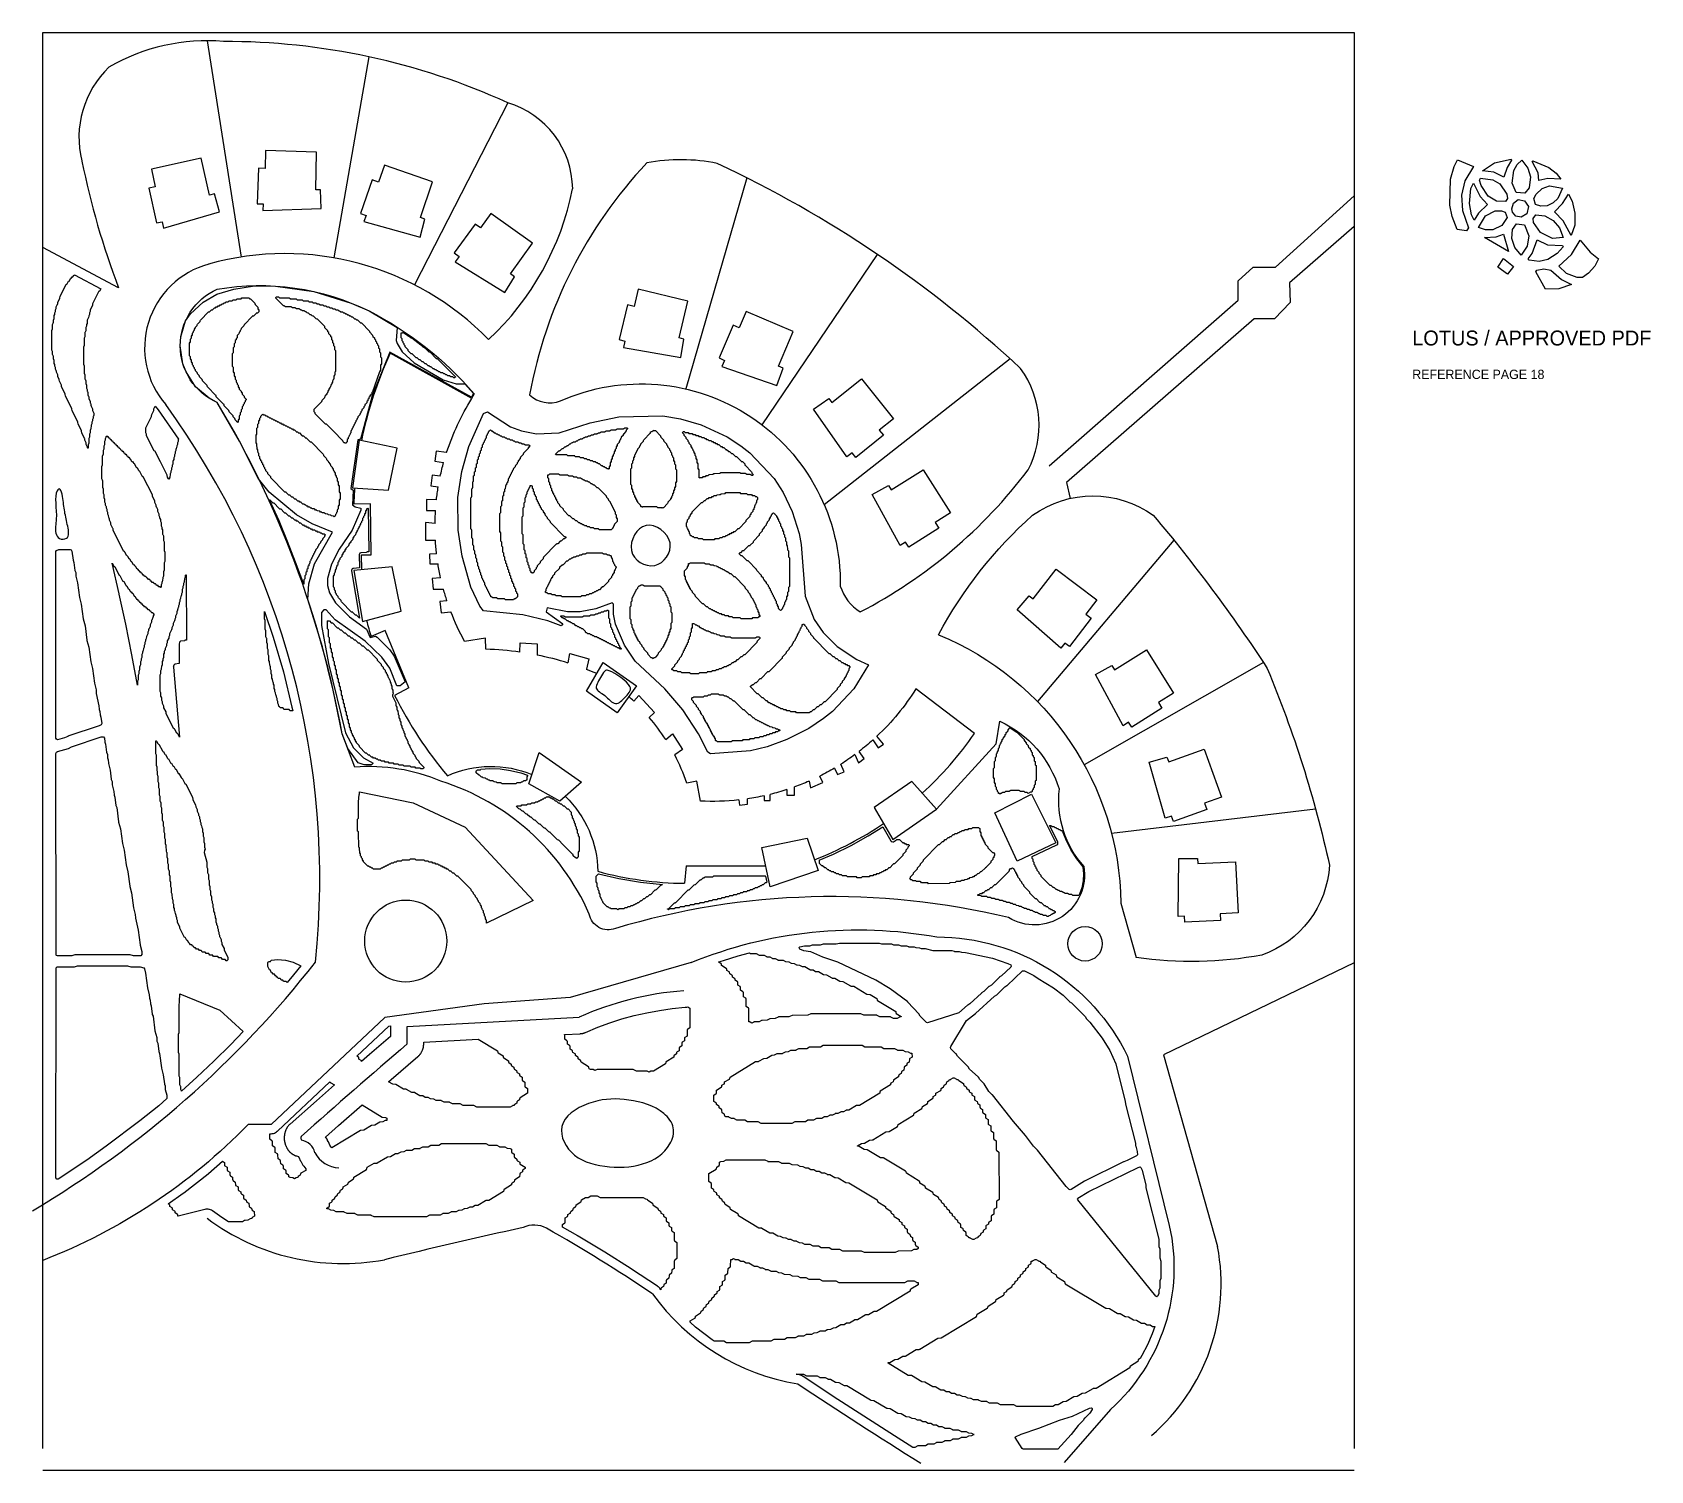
# Model space of a CAD drawing. Header units: inches. Extents: x 36 to 79.4, y 17.3 to 55.9.
import ezdxf

# ---------------------------------------------------------------- set-up
doc = ezdxf.new("R2010")
doc.units = ezdxf.units.IN
for name, color, linetype, lineweight in [('01_ORIGINAL_CAD', 7, 'CONTINUOUS', 20), ('02_APPROVED_PDF_OUTLINES', 7, 'CONTINUOUS', 15), ('03_ADDED_AREAS_SAME_COMPOSITION', 7, 'CONTINUOUS', 15), ('04_APPROVED_PERIMETER', 7, 'CONTINUOUS', 15), ('05_REFERENCE_ICON', 7, 'CONTINUOUS', 15), ('06_LABEL', 7, 'CONTINUOUS', 15)]:
    doc.layers.add(name, color=color, linetype=linetype, lineweight=lineweight)

msp = doc.modelspace()

# ---------------------------------------------------------------- texts
at = {"layer": '06_LABEL'}
for s, height, p in [('LOTUS / APPROVED PDF', 0.4, (73, 47.5)), ('REFERENCE PAGE 18', 0.25, (73, 46.6))]:
    msp.add_text(s, height=height, dxfattribs=at).set_placement(p)

# ---------------------------------------------------------------- linework, layer by layer
at = {"layer": '01_ORIGINAL_CAD'}
for p, q in [((36.248, 17.906), (36.248, 55.9)), ((36.248, 55.9), (71.442, 55.9)), ((71.442, 55.9), (71.442, 17.906)), ((71.442, 17.312), (36.248, 17.312))]:
    msp.add_line(p, q, dxfattribs=at)
for points in [[(40.658, 55.675), (41.569, 49.871)], [(45, 55.245), (44.06, 49.85)], [(48.726, 54.013), (46.225, 49.126)], [(55.143, 52), (53.51, 46.333)], [(63.257, 44.272), (68.329, 48.719), (68.329, 49.231), (68.73, 49.6), (69.33, 49.6), (71.442, 51.512), (71.442, 50.696), (69.711, 49.177), (69.725, 48.651), (69.304, 48.218), (68.761, 48.218), (63.72, 43.82), (63.817, 43.397)], [(38.284, 49.049), (36.248, 50.129)], [(55.552, 45.371), (58.647, 49.945)], [(62.206, 47.145), (57.223, 43.22)], [(47.087, 44.63), (46.802, 44.667), (46.766, 44.393), (47.006, 44.362)], [(46.916, 43.993), (46.696, 44.016), (46.666, 43.73), (46.862, 43.709)], [(45.044, 43.247), (44.595, 43.241)], [(44.807, 41.482), (44.799, 41.881), (45.061, 41.886), (45.044, 43.247)], [(46.813, 43.357), (46.546, 43.371), (46.546, 43.074), (46.789, 43.074)], [(46.775, 42.728), (46.519, 42.748), (46.519, 42.277), (46.786, 42.274)], [(66.604, 42.276), (62.941, 37.945)], [(46.818, 41.908), (46.625, 41.902), (46.633, 41.638), (46.856, 41.638)], [(46.926, 41.27), (46.702, 41.249), (46.728, 40.961), (47.002, 40.962)], [(47.096, 40.651), (46.9, 40.63)], [(46.9, 40.63), (46.939, 40.324), (47.2, 40.358)], [(46.075, 38.317), (45.433, 39.849), (45.059, 39.693)], [(49.053, 39.272), (49.062, 39.519), (49.515, 39.492), (49.513, 39.194)], [(50.35, 38.981), (50.396, 39.232), (50.902, 39.093), (50.842, 38.811)], [(51.286, 38.996), (52.178, 38.364), (51.665, 37.64), (50.837, 38.227), (51.286, 38.996)], [(69.006, 38.995), (64.196, 36.253)], [(46.075, 38.317), (45.692, 38.109)], [(52.249, 38.111), (52.108, 37.96)], [(52.249, 38.111), (52.668, 37.654), (52.525, 37.523)], [(52.968, 36.924), (53.149, 37.079), (53.413, 36.661), (53.207, 36.514)], [(58.528, 36.918), (58.67, 36.704), (58.814, 36.799), (58.632, 37.014)], [(49.567, 36.583), (50.703, 35.787), (50.129, 35.27), (49.295, 35.742), (49.567, 36.583)], [(58.043, 36.524), (58.141, 36.305), (58.295, 36.419), (58.155, 36.608)], [(57.496, 36.162), (57.572, 35.985), (57.754, 36.063), (57.668, 36.267)], [(53.805, 35.806), (53.533, 35.759)], [(53.805, 35.806), (53.805, 35.806)], [(56.221, 35.586), (56.221, 35.439), (56.423, 35.439), (56.423, 35.655)], [(56.812, 35.811), (56.853, 35.634), (57.179, 35.773), (57.105, 35.949)], [(58.564, 35.106), (59.058, 34.241), (60.235, 35.059), (59.57, 35.799), (58.564, 35.106)], [(54.929, 35.306), (54.944, 35.165), (55.16, 35.189), (55.16, 35.336)], [(55.61, 35.419), (55.608, 35.288), (55.771, 35.288), (55.771, 35.457)], [(70.407, 35.063), (64.93, 34.409)], [(53.515, 33.54), (53.473, 33.07)], [(53.515, 33.54), (55.65, 33.54)], [(65.18, 32.538), (65.591, 31.078)], [(71.442, 30.938), (66.326, 28.468)], [(46.027, 28.759), (46.027, 29.23), (50.643, 29.479)], [(66.326, 28.468), (67.775, 23.323)]]:
    msp.add_lwpolyline(points, dxfattribs=at)
for points in [[(43.572, 51.68), (43.598, 52.69), (42.23, 52.734), (42.214, 52.252), (42.035, 52.258), (42.004, 51.303), (42.163, 51.298), (42.158, 51.123), (43.721, 51.177), (43.704, 51.675)], [(40.725, 51.537), (40.502, 52.523), (39.164, 52.23), (39.268, 51.758), (39.093, 51.72), (39.298, 50.787), (39.453, 50.821), (39.491, 50.65), (40.993, 51.087), (40.853, 51.565)], [(46.381, 50.933), (46.709, 51.889), (45.415, 52.34), (45.257, 51.885), (45.088, 51.944), (44.773, 51.041), (44.923, 50.989), (44.866, 50.824), (46.374, 50.409), (46.506, 50.889)], [(48.804, 49.422), (49.389, 50.246), (48.277, 51.045), (47.995, 50.654), (47.85, 50.758), (47.292, 49.982), (47.421, 49.889), (47.319, 49.747), (48.648, 48.921), (48.911, 49.345)], [(53.327, 47.704), (53.561, 48.687), (52.231, 49.012), (52.116, 48.544), (51.942, 48.586), (51.715, 47.658), (51.87, 47.62), (51.829, 47.45), (53.37, 47.181), (53.455, 47.672)], [(55.995, 46.944), (56.387, 47.876), (55.128, 48.415), (54.938, 47.972), (54.774, 48.042), (54.397, 47.164), (54.544, 47.101), (54.475, 46.94), (55.951, 46.422), (56.116, 46.892)], [(57.426, 45.973), (58.218, 46.601), (59.075, 45.534), (58.699, 45.232), (58.811, 45.092), (58.066, 44.493), (57.966, 44.618), (57.83, 44.508), (56.934, 45.791), (57.343, 46.076)], [(45.757, 44.748), (44.738, 44.957), (44.556, 43.684), (45.524, 43.622)], [(59.019, 43.63), (59.878, 44.165), (60.608, 43.006), (60.2, 42.749), (60.296, 42.598), (59.487, 42.088), (59.402, 42.222), (59.254, 42.129), (58.511, 43.505), (58.949, 43.742)], [(45.629, 41.562), (44.593, 41.461), (44.828, 40.095), (45.865, 40.369)], [(62.827, 40.702), (63.445, 41.502), (64.534, 40.672), (64.241, 40.288), (64.384, 40.18), (63.804, 39.42), (63.677, 39.516), (63.571, 39.377), (62.394, 40.407), (62.722, 40.782)], [(65.006, 38.799), (65.865, 39.334), (66.595, 38.175), (66.187, 37.918), (66.283, 37.767), (65.474, 37.257), (65.389, 37.391), (65.242, 37.298), (64.498, 38.674), (64.936, 38.911)], [(66.464, 36.332), (67.417, 36.67), (67.882, 35.382), (67.428, 35.218), (67.489, 35.05), (66.59, 34.725), (66.536, 34.875), (66.372, 34.816), (65.94, 36.319), (66.419, 36.457)], [(61.796, 34.957), (62.78, 35.461), (63.435, 34.152), (62.399, 33.663)], [(55.549, 34.034), (56.763, 34.283), (57.058, 33.412), (55.766, 32.976)], [(67.244, 33.6), (68.254, 33.648), (68.327, 32.28), (67.845, 32.255), (67.855, 32.076), (66.9, 32.025), (66.892, 32.184), (66.717, 32.175), (66.739, 33.739), (67.237, 33.732)]]:
    msp.add_lwpolyline(points, close=True, dxfattribs=at)
for points in [[(44.283, 37.084, 0.090917), (40.931, 45.968, -0.652582), (40.931, 49.011, -0.158741), (45.004, 48.425, -0.098355), (47.824, 46.203), (47.755, 46.078)], [(47.087, 44.63, -0.062406), (47.763, 46.073), (45.572, 47.29, 0.058367), (44.801, 44.944, 0.058367)], [(50.14, 46.014, -0.546754), (57.65, 41.045, 0.171391), (58.184, 40.351, 0.171391)], [(46.916, 43.993, -0.01479), (47.006, 44.362, -0.01479)], [(44.621, 43.68, 0.010358), (44.595, 43.241)], [(46.813, 43.357, -0.013879), (46.862, 43.709)], [(60.29, 39.74, -0.089338), (62.813, 42.944, -0.322066), (66.051, 42.944, -0.030946), (69.111, 38.833, -0.044664), (70.78, 33.554, -0.301674), (68.967, 31.144, -0.082145), (65.591, 31.078)], [(46.775, 42.728, -0.013523), (46.789, 43.074, -0.013523)], [(46.818, 41.908, -0.014342), (46.786, 42.274)], [(46.926, 41.27, -0.014645), (46.856, 41.638)], [(47.096, 40.651, -0.012679), (47.002, 40.962)], [(44.936, 40.124, 0.010564), (45.059, 39.693, 0.010564)], [(48.142, 39.35), (48.13, 39.649), (47.57, 39.561, -0.034306), (47.2, 40.358, -0.034306)], [(60.29, 39.74, -0.300089), (65.18, 32.538)], [(59.849, 35.488, 0.057164), (61.253, 37.088), (59.681, 38.289, -0.064319), (58.632, 37.014, -0.064319)], [(45.692, 38.109, 0.060935), (47.109, 35.956, -0.206423), (49.375, 35.99)], [(59.998, 35.322), (60.235, 35.059), (61.831, 36.816), (61.933, 37.418, -0.214593), (63.522, 35.602, 0.212382), (64.188, 33.517, -0.642649), (62.166, 32.15, 0.132984), (51.615, 31.858, -0.471407), (50.913, 32.245)], [(46.935, 35.809, 0.119192), (44.621, 36.188), (44.283, 37.084)], [(58.528, 36.918, -0.018836), (58.155, 36.608, -0.018836)], [(58.043, 36.524, -0.017658), (57.668, 36.267, -0.017658)], [(57.496, 36.162, -0.017305), (57.105, 35.949, -0.017305)], [(54.929, 35.306, -0.040089), (53.897, 35.276), (53.805, 35.806)], [(56.812, 35.811, -0.016254), (56.423, 35.655, -0.016254)], [(50.274, 35.4, -0.198705), (51.143, 33.392, 0.063223), (53.473, 33.07)], [(55.61, 35.419, -0.017778), (55.16, 35.336, -0.017778)], [(56.221, 35.586, -0.018166), (55.771, 35.457, -0.018166)], [(56.959, 33.703, 0.056142), (58.811, 34.673)], [(53.65, 30.945, -0.14301), (60.243, 31.63, -0.286424), (65.36, 28.431), (66.481, 23.89, -0.272091), (64.9, 18.954), (63.661, 17.533)], [(53.65, 30.945), (50.4, 30.004), (48.095, 29.84), (45.427, 29.473), (42.376, 26.597), (41.758, 26.597, -0.10797), (36.248, 22.954)]]:
    msp.add_lwpolyline(points, format="xyb", dxfattribs=at)
for centre, radius in [((45.989, 31.521), 1.1), ((64.22, 31.448), 0.463)]:
    msp.add_circle(centre, radius, dxfattribs=at)
for centre, radius, start, end in [((40.658, 50.423), 5.252, 85.2142, 120.0956), ((41.139, 37.317), 18.339, 65.5622, 90.1344), ((39.813, 53.089), 2.593, 133.6015, 194.2753), ((48.026, 51.672), 2.444, 0.7167, 73.3418), ((57.911, 56.571), 21.019, 191.3089, 200.9684), ((61.436, 43.951), 12.326, 136.7478, 169.6154), ((53.373, 47.535), 4.948, 78.6004, 100.6499), ((40.939, 23.771), 31.601, 47.0054, 64.8874), ((43.034, 53.196), 7.583, 313.0815, 348.6437), ((42.751, 42.34), 7.624, 44.2289, 105.6047), ((41.312, 47.434), 2.33, 105.2161, 220.7715), ((60.387, 45.356), 2.599, 332.6099, 36.0186), ((49.852, 46.755), 0.794, 227.0981, 291.2465), ((22.064, 33.195), 21.619, 354.0583, 36.0319), ((51.961, 52.291), 13.465, 297.5281, 322.8549), ((47.898, 31.093), 8.26, 81.9573, 88.3074), ((47.898, 31.093), 8.26, 72.7279, 78.7214), ((47.898, 31.093), 8.26, 67.0855, 69.118), ((48.363, 33.974), 5.47, 46.7825, 48.644), ((48.363, 33.974), 5.47, 32.6388, 40.4465), ((48.363, 33.974), 5.47, 19.0436, 27.6609), ((44.996, 29.643), 6.464, 23.734, 72.5429), ((22.02, 47.825), 27.364, 300.648, 321.9453), ((54.073, 21.787), 8.422, 94.2501, 114.0352), ((177.596, -125.015), 202.378, 130.55026, 131.62005), ((43.293, 26.24), 0.119, 162.5746, 211.3187), ((43.119, 25.741), 0.443, 13.2811, 80.611), ((44.225, 26.196), 0.761, 207.5896, 267.5639), ((44.306, 28.951), 6.083, 233.183, 280.5392), ((49.433, 23.211), 0.689, 61.2688, 115.2094), ((83.889, -134.15), 161.762, 102.40484, 103.75801), ((27.349, -15.654), 45.391, 56.1832, 60.407), ((62.535, 22.313), 5.337, 310.4718, 10.9016), ((57.468, 25.543), 5.979, 215.6658, 260.7622), ((129.159, 128.7), 131.041, 236.3299, 238.04792)]:
    msp.add_arc(centre, radius, start, end, dxfattribs=at)
at = {"layer": '02_APPROVED_PDF_OUTLINES'}
for points in [[(41.463, 45.445), (41.462, 45.448), (41.461, 45.451), (41.46, 45.454), (41.458, 45.457), (41.456, 45.459), (41.412, 45.504), (41.41, 45.524), (41.409, 45.528), (41.408, 45.531), (41.407, 45.534), (41.405, 45.537), (41.403, 45.54), (41.358, 45.585), (41.357, 45.605), (41.356, 45.608), (41.355, 45.611), (41.354, 45.615), (41.352, 45.618), (41.349, 45.62), (41.251, 45.719), (41.248, 45.742), (41.248, 45.746), (41.246, 45.749), (41.245, 45.751), (41.243, 45.754), (41.241, 45.757), (41.118, 45.88), (41.115, 45.903), (41.115, 45.907), (41.113, 45.91), (41.112, 45.912), (41.11, 45.915), (41.108, 45.918), (40.906, 46.122), (40.902, 46.145), (40.902, 46.148), (40.901, 46.151), (40.899, 46.154), (40.897, 46.156), (40.895, 46.159), (40.666, 46.39), (40.663, 46.413), (40.662, 46.416), (40.661, 46.419), (40.66, 46.422), (40.658, 46.425), (40.656, 46.427), (40.534, 46.55), (40.532, 46.57), (40.531, 46.574), (40.53, 46.577), (40.529, 46.58), (40.527, 46.583), (40.525, 46.586), (40.454, 46.658), (40.452, 46.678), (40.452, 46.681), (40.451, 46.684), (40.449, 46.688), (40.447, 46.69), (40.445, 46.693), (40.401, 46.738), (40.399, 46.758), (40.398, 46.762), (40.397, 46.765), (40.396, 46.768), (40.394, 46.771), (40.392, 46.774), (40.348, 46.818), (40.347, 46.835), (40.347, 46.839), (40.346, 46.842), (40.344, 46.845), (40.343, 46.848), (40.34, 46.851), (40.321, 46.871), (40.32, 46.889), (40.32, 46.892), (40.319, 46.896), (40.318, 46.899), (40.316, 46.902), (40.314, 46.905), (40.294, 46.926), (40.292, 46.946), (40.292, 46.949), (40.291, 46.953), (40.289, 46.956), (40.287, 46.959), (40.285, 46.961), (40.268, 46.979), (40.268, 47.019), (40.268, 47.023), (40.267, 47.026), (40.266, 47.029), (40.264, 47.033), (40.262, 47.035), (40.241, 47.059), (40.24, 47.103), (40.24, 47.106), (40.239, 47.109), (40.238, 47.112), (40.237, 47.114), (40.236, 47.117), (40.234, 47.119), (40.215, 47.14), (40.214, 47.183), (40.213, 47.186), (40.213, 47.189), (40.212, 47.192), (40.21, 47.195), (40.209, 47.197), (40.207, 47.2), (40.188, 47.22), (40.188, 47.564), (40.208, 47.587), (40.21, 47.59), (40.211, 47.593), (40.213, 47.596), (40.213, 47.6), (40.214, 47.603), (40.214, 47.671), (40.233, 47.691), (40.234, 47.693), (40.236, 47.696), (40.237, 47.699), (40.238, 47.702), (40.239, 47.705), (40.239, 47.708), (40.24, 47.752), (40.26, 47.775), (40.262, 47.778), (40.264, 47.781), (40.265, 47.784), (40.266, 47.788), (40.266, 47.791), (40.267, 47.832), (40.284, 47.849), (40.286, 47.852), (40.288, 47.855), (40.289, 47.858), (40.29, 47.861), (40.291, 47.865), (40.292, 47.885), (40.312, 47.906), (40.314, 47.909), (40.316, 47.912), (40.317, 47.915), (40.318, 47.918), (40.318, 47.922), (40.319, 47.939), (40.338, 47.96), (40.34, 47.962), (40.342, 47.965), (40.344, 47.969), (40.344, 47.972), (40.345, 47.976), (40.346, 47.992), (40.389, 48.037), (40.392, 48.04), (40.393, 48.043), (40.395, 48.046), (40.396, 48.049), (40.396, 48.052), (40.398, 48.072), (40.469, 48.144), (40.471, 48.147), (40.473, 48.15), (40.474, 48.153), (40.475, 48.156), (40.476, 48.16), (40.477, 48.18), (40.694, 48.4), (40.714, 48.402), (40.717, 48.402), (40.721, 48.403), (40.724, 48.405), (40.727, 48.407), (40.729, 48.409), (40.774, 48.454), (40.793, 48.455), (40.797, 48.456), (40.8, 48.457), (40.803, 48.458), (40.806, 48.46), (40.809, 48.463), (40.853, 48.507), (40.869, 48.508), (40.873, 48.508), (40.876, 48.509), (40.88, 48.51), (40.883, 48.512), (40.885, 48.514), (40.906, 48.534), (40.922, 48.534), (40.926, 48.535), (40.929, 48.536), (40.933, 48.537), (40.936, 48.539), (40.938, 48.541), (40.959, 48.561), (40.975, 48.561), (40.979, 48.562), (40.982, 48.563), (40.986, 48.564), (40.989, 48.566), (40.991, 48.568), (41.012, 48.587), (41.028, 48.588), (41.032, 48.589), (41.035, 48.59), (41.039, 48.591), (41.042, 48.593), (41.044, 48.595), (41.065, 48.615), (41.085, 48.617), (41.089, 48.617), (41.092, 48.618), (41.095, 48.62), (41.098, 48.621), (41.101, 48.624), (41.118, 48.641), (41.134, 48.642), (41.138, 48.642), (41.141, 48.643), (41.145, 48.645), (41.148, 48.647), (41.151, 48.649), (41.171, 48.668), (41.213, 48.669), (41.217, 48.669), (41.22, 48.67), (41.222, 48.671), (41.225, 48.672), (41.228, 48.674), (41.23, 48.676), (41.25, 48.695), (41.316, 48.695), (41.319, 48.695), (41.322, 48.696), (41.325, 48.697), (41.328, 48.698), (41.33, 48.699), (41.333, 48.701), (41.356, 48.721), (41.422, 48.722), (41.425, 48.722), (41.428, 48.723), (41.431, 48.723), (41.434, 48.725), (41.437, 48.726), (41.439, 48.728), (41.462, 48.748), (41.555, 48.749), (41.558, 48.749), (41.561, 48.749), (41.564, 48.75), (41.567, 48.752), (41.569, 48.753), (41.572, 48.755), (41.594, 48.775), (41.775, 48.775), (41.795, 48.757), (41.797, 48.754), (41.8, 48.753), (41.804, 48.751), (41.807, 48.75), (41.811, 48.75), (41.827, 48.749), (41.938, 48.637), (41.94, 48.617), (41.94, 48.614), (41.941, 48.61), (41.943, 48.607), (41.945, 48.604), (41.947, 48.602), (42.017, 48.531), (42.018, 48.487), (42.018, 48.484), (42.019, 48.481), (42.02, 48.478), (42.021, 48.476), (42.023, 48.473), (42.025, 48.471), (42.044, 48.451), (42.044, 48.403), (42.013, 48.371), (41.99, 48.368), (41.987, 48.367), (41.984, 48.366), (41.981, 48.365), (41.978, 48.363), (41.976, 48.361), (41.906, 48.29), (41.884, 48.287), (41.881, 48.286), (41.878, 48.285), (41.875, 48.284), (41.872, 48.282), (41.87, 48.28), (41.658, 48.065), (41.656, 48.063), (41.654, 48.06), (41.652, 48.057), (41.651, 48.054), (41.651, 48.051), (41.648, 48.028), (41.576, 47.955), (41.574, 47.953), (41.572, 47.95), (41.571, 47.947), (41.57, 47.943), (41.569, 47.94), (41.568, 47.92), (41.548, 47.899), (41.546, 47.896), (41.544, 47.893), (41.543, 47.89), (41.542, 47.886), (41.541, 47.883), (41.541, 47.865), (41.522, 47.845), (41.519, 47.842), (41.518, 47.839), (41.516, 47.836), (41.515, 47.832), (41.515, 47.829), (41.514, 47.812), (41.469, 47.765), (41.467, 47.762), (41.465, 47.76), (41.464, 47.757), (41.463, 47.754), (41.462, 47.751), (41.462, 47.748), (41.461, 47.704), (41.444, 47.687), (41.442, 47.684), (41.44, 47.681), (41.439, 47.678), (41.438, 47.675), (41.437, 47.671), (41.435, 47.651), (41.416, 47.63), (41.414, 47.628), (41.412, 47.625), (41.411, 47.622), (41.41, 47.62), (41.409, 47.617), (41.409, 47.614), (41.408, 47.569), (41.388, 47.546), (41.386, 47.543), (41.384, 47.54), (41.383, 47.537), (41.382, 47.533), (41.382, 47.53), (41.382, 47.462), (41.362, 47.439), (41.36, 47.436), (41.358, 47.433), (41.357, 47.429), (41.356, 47.426), (41.356, 47.422), (41.356, 47.3), (41.335, 47.274), (41.333, 47.271), (41.331, 47.268), (41.33, 47.265), (41.329, 47.262), (41.329, 47.258), (41.33, 46.963), (41.33, 46.96), (41.331, 46.956), (41.332, 46.953), (41.333, 46.95), (41.335, 46.947), (41.356, 46.921), (41.357, 46.799), (41.357, 46.796), (41.358, 46.792), (41.359, 46.789), (41.361, 46.786), (41.363, 46.783), (41.383, 46.76), (41.384, 46.692), (41.384, 46.688), (41.385, 46.685), (41.386, 46.681), (41.388, 46.678), (41.39, 46.675), (41.41, 46.652), (41.41, 46.611), (41.411, 46.608), (41.411, 46.604), (41.413, 46.601), (41.414, 46.598), (41.416, 46.595), (41.437, 46.572), (41.438, 46.527), (41.438, 46.524), (41.439, 46.522), (41.44, 46.519), (41.441, 46.516), (41.443, 46.513), (41.445, 46.511), (41.464, 46.49), (41.466, 46.47), (41.466, 46.466), (41.467, 46.463), (41.469, 46.46), (41.471, 46.457), (41.473, 46.454), (41.49, 46.437), (41.49, 46.397), (41.491, 46.393), (41.491, 46.39), (41.493, 46.386), (41.494, 46.383), (41.497, 46.38), (41.517, 46.357), (41.518, 46.339), (41.518, 46.336), (41.519, 46.333), (41.52, 46.33), (41.521, 46.328), (41.523, 46.325), (41.525, 46.323), (41.57, 46.276), (41.571, 46.259), (41.571, 46.255), (41.572, 46.252), (41.574, 46.248), (41.576, 46.245), (41.578, 46.243), (41.597, 46.222), (41.598, 46.205), (41.598, 46.202), (41.599, 46.199), (41.6, 46.196), (41.601, 46.194), (41.603, 46.191), (41.605, 46.189), (41.651, 46.141), (41.652, 46.121), (41.653, 46.117), (41.654, 46.114), (41.655, 46.111), (41.657, 46.108), (41.659, 46.106), (41.703, 46.061), (41.703, 46.04), (41.686, 46.023), (41.684, 46.02), (41.682, 46.017), (41.681, 46.014), (41.68, 46.011), (41.679, 46.008), (41.677, 45.987), (41.658, 45.966), (41.656, 45.963), (41.654, 45.96), (41.653, 45.957), (41.652, 45.954), (41.651, 45.95), (41.651, 45.933), (41.632, 45.912), (41.629, 45.91), (41.627, 45.907), (41.626, 45.903), (41.625, 45.9), (41.625, 45.896), (41.624, 45.879), (41.605, 45.859), (41.603, 45.856), (41.602, 45.854), (41.6, 45.851), (41.599, 45.848), (41.599, 45.845), (41.598, 45.842), (41.598, 45.799), (41.579, 45.778), (41.577, 45.776), (41.575, 45.773), (41.574, 45.771), (41.573, 45.768), (41.572, 45.765), (41.572, 45.762), (41.571, 45.718), (41.552, 45.698), (41.55, 45.695), (41.549, 45.693), (41.547, 45.69), (41.546, 45.687), (41.546, 45.684), (41.546, 45.681), (41.545, 45.637), (41.526, 45.617), (41.524, 45.615), (41.522, 45.612), (41.521, 45.609), (41.52, 45.607), (41.519, 45.603), (41.519, 45.6), (41.518, 45.53), (41.498, 45.506), (41.496, 45.504), (41.494, 45.5), (41.493, 45.497), (41.492, 45.494), (41.492, 45.49), (41.492, 45.444), (41.491, 45.444), (41.488, 45.443), (41.485, 45.441), (41.483, 45.439), (41.479, 45.435), (41.475, 45.439), (41.472, 45.441), (41.469, 45.443), (41.466, 45.444), (41.463, 45.445)], [(42.495, 48.779), (42.496, 48.779), (42.499, 48.78), (42.502, 48.782), (42.505, 48.784), (42.507, 48.786), (42.524, 48.803), (42.571, 48.803), (42.594, 48.783), (42.597, 48.781), (42.599, 48.779), (42.602, 48.778), (42.605, 48.777), (42.608, 48.777), (42.611, 48.776), (42.863, 48.776), (42.886, 48.756), (42.889, 48.754), (42.891, 48.753), (42.894, 48.751), (42.897, 48.75), (42.9, 48.75), (42.903, 48.75), (43.049, 48.75), (43.072, 48.729), (43.074, 48.727), (43.077, 48.726), (43.08, 48.725), (43.083, 48.724), (43.086, 48.723), (43.089, 48.723), (43.209, 48.723), (43.231, 48.703), (43.234, 48.701), (43.236, 48.699), (43.239, 48.698), (43.242, 48.697), (43.245, 48.696), (43.248, 48.696), (43.368, 48.696), (43.391, 48.676), (43.393, 48.674), (43.396, 48.672), (43.398, 48.671), (43.401, 48.67), (43.404, 48.67), (43.407, 48.67), (43.474, 48.669), (43.497, 48.649), (43.499, 48.647), (43.502, 48.646), (43.505, 48.644), (43.508, 48.644), (43.51, 48.643), (43.513, 48.643), (43.58, 48.643), (43.6, 48.624), (43.602, 48.622), (43.605, 48.62), (43.607, 48.619), (43.61, 48.618), (43.613, 48.617), (43.616, 48.617), (43.66, 48.616), (43.683, 48.596), (43.685, 48.594), (43.688, 48.592), (43.691, 48.591), (43.693, 48.59), (43.696, 48.589), (43.699, 48.589), (43.766, 48.589), (43.786, 48.57), (43.788, 48.568), (43.791, 48.567), (43.793, 48.565), (43.796, 48.564), (43.799, 48.564), (43.802, 48.563), (43.845, 48.562), (43.865, 48.543), (43.868, 48.541), (43.87, 48.54), (43.873, 48.538), (43.876, 48.537), (43.879, 48.537), (43.882, 48.537), (43.925, 48.536), (43.945, 48.517), (43.947, 48.515), (43.95, 48.513), (43.953, 48.512), (43.956, 48.511), (43.959, 48.51), (43.962, 48.51), (44.005, 48.509), (44.025, 48.49), (44.027, 48.488), (44.03, 48.486), (44.032, 48.485), (44.035, 48.484), (44.038, 48.483), (44.041, 48.483), (44.085, 48.482), (44.108, 48.462), (44.11, 48.46), (44.113, 48.458), (44.116, 48.457), (44.118, 48.456), (44.121, 48.456), (44.124, 48.455), (44.164, 48.455), (44.181, 48.438), (44.184, 48.436), (44.187, 48.434), (44.19, 48.433), (44.193, 48.432), (44.196, 48.431), (44.216, 48.429), (44.237, 48.41), (44.24, 48.408), (44.242, 48.406), (44.245, 48.405), (44.248, 48.404), (44.251, 48.403), (44.254, 48.403), (44.297, 48.402), (44.314, 48.385), (44.317, 48.382), (44.319, 48.38), (44.323, 48.379), (44.326, 48.378), (44.329, 48.377), (44.349, 48.376), (44.37, 48.356), (44.373, 48.354), (44.376, 48.352), (44.379, 48.35), (44.383, 48.35), (44.386, 48.349), (44.403, 48.348), (44.423, 48.329), (44.426, 48.327), (44.429, 48.325), (44.432, 48.324), (44.436, 48.323), (44.439, 48.322), (44.456, 48.322), (44.476, 48.302), (44.479, 48.3), (44.482, 48.298), (44.485, 48.297), (44.489, 48.296), (44.492, 48.296), (44.509, 48.295), (44.529, 48.276), (44.532, 48.273), (44.535, 48.271), (44.539, 48.27), (44.542, 48.269), (44.546, 48.269), (44.562, 48.268), (44.606, 48.224), (44.609, 48.222), (44.612, 48.22), (44.615, 48.218), (44.618, 48.217), (44.622, 48.217), (44.642, 48.215), (44.662, 48.195), (44.665, 48.193), (44.668, 48.191), (44.671, 48.19), (44.675, 48.189), (44.678, 48.188), (44.695, 48.188), (44.766, 48.117), (44.768, 48.114), (44.771, 48.112), (44.774, 48.111), (44.778, 48.11), (44.781, 48.109), (44.801, 48.108), (45.018, 47.888), (45.02, 47.868), (45.021, 47.865), (45.022, 47.861), (45.023, 47.858), (45.025, 47.855), (45.027, 47.853), (45.098, 47.781), (45.1, 47.761), (45.101, 47.757), (45.102, 47.754), (45.103, 47.751), (45.105, 47.748), (45.107, 47.745), (45.151, 47.701), (45.152, 47.684), (45.152, 47.68), (45.153, 47.677), (45.155, 47.674), (45.156, 47.671), (45.159, 47.668), (45.178, 47.647), (45.178, 47.63), (45.179, 47.627), (45.18, 47.623), (45.181, 47.62), (45.183, 47.617), (45.185, 47.614), (45.204, 47.594), (45.205, 47.577), (45.206, 47.573), (45.206, 47.57), (45.208, 47.566), (45.21, 47.563), (45.212, 47.561), (45.231, 47.54), (45.233, 47.519), (45.234, 47.516), (45.235, 47.513), (45.236, 47.509), (45.238, 47.507), (45.24, 47.504), (45.257, 47.486), (45.258, 47.443), (45.259, 47.44), (45.259, 47.437), (45.26, 47.434), (45.262, 47.431), (45.263, 47.429), (45.265, 47.426), (45.284, 47.406), (45.284, 47.339), (45.285, 47.335), (45.285, 47.332), (45.287, 47.328), (45.288, 47.325), (45.291, 47.322), (45.311, 47.299), (45.311, 47.205), (45.311, 47.201), (45.312, 47.198), (45.313, 47.194), (45.315, 47.191), (45.317, 47.188), (45.338, 47.165), (45.338, 47.008), (45.318, 46.985), (45.316, 46.983), (45.314, 46.979), (45.313, 46.976), (45.312, 46.973), (45.312, 46.969), (45.312, 46.836), (45.289, 46.796), (45.288, 46.792), (45.095, 46.252), (45.081, 46.237), (45.079, 46.234), (45.078, 46.231), (45.076, 46.228), (45.075, 46.225), (45.075, 46.221), (45.074, 46.204), (45.031, 46.16), (45.028, 46.157), (45.026, 46.154), (45.025, 46.151), (45.024, 46.148), (45.024, 46.144), (45.022, 46.124), (45.002, 46.103), (45, 46.1), (44.998, 46.097), (44.997, 46.094), (44.996, 46.09), (44.996, 46.087), (44.995, 46.07), (44.976, 46.049), (44.974, 46.046), (44.972, 46.043), (44.97, 46.04), (44.97, 46.037), (44.969, 46.033), (44.968, 46.016), (44.949, 45.995), (44.947, 45.993), (44.945, 45.99), (44.944, 45.986), (44.943, 45.983), (44.943, 45.979), (44.942, 45.963), (44.898, 45.918), (44.896, 45.915), (44.894, 45.912), (44.893, 45.909), (44.892, 45.906), (44.891, 45.903), (44.89, 45.882), (44.87, 45.861), (44.868, 45.858), (44.866, 45.855), (44.865, 45.852), (44.864, 45.849), (44.863, 45.845), (44.863, 45.828), (44.817, 45.781), (44.815, 45.779), (44.814, 45.776), (44.812, 45.773), (44.811, 45.771), (44.811, 45.768), (44.81, 45.765), (44.81, 45.748), (44.792, 45.73), (44.79, 45.727), (44.788, 45.724), (44.787, 45.721), (44.786, 45.718), (44.785, 45.715), (44.784, 45.694), (44.764, 45.673), (44.762, 45.67), (44.76, 45.667), (44.759, 45.664), (44.758, 45.661), (44.758, 45.657), (44.757, 45.64), (44.713, 45.596), (44.711, 45.593), (44.709, 45.59), (44.708, 45.587), (44.707, 45.584), (44.706, 45.58), (44.704, 45.56), (44.685, 45.539), (44.683, 45.536), (44.681, 45.533), (44.679, 45.53), (44.679, 45.527), (44.678, 45.523), (44.677, 45.506), (44.658, 45.485), (44.656, 45.483), (44.654, 45.48), (44.653, 45.476), (44.652, 45.473), (44.652, 45.469), (44.651, 45.452), (44.632, 45.432), (44.63, 45.429), (44.628, 45.426), (44.627, 45.423), (44.626, 45.419), (44.625, 45.416), (44.625, 45.398), (44.606, 45.378), (44.603, 45.375), (44.601, 45.372), (44.6, 45.369), (44.599, 45.365), (44.599, 45.362), (44.598, 45.345), (44.579, 45.324), (44.577, 45.321), (44.575, 45.318), (44.574, 45.315), (44.573, 45.312), (44.572, 45.308), (44.572, 45.291), (44.553, 45.27), (44.55, 45.268), (44.549, 45.265), (44.547, 45.261), (44.546, 45.258), (44.546, 45.255), (44.545, 45.237), (44.526, 45.217), (44.524, 45.214), (44.523, 45.212), (44.521, 45.209), (44.52, 45.206), (44.52, 45.203), (44.52, 45.2), (44.519, 45.157), (44.502, 45.139), (44.499, 45.137), (44.497, 45.134), (44.496, 45.131), (44.495, 45.127), (44.495, 45.124), (44.493, 45.104), (44.473, 45.083), (44.471, 45.08), (44.469, 45.077), (44.468, 45.073), (44.467, 45.07), (44.467, 45.067), (44.466, 45.049), (44.447, 45.029), (44.445, 45.026), (44.443, 45.023), (44.442, 45.02), (44.441, 45.016), (44.44, 45.013), (44.44, 44.996), (44.42, 44.975), (44.419, 44.973), (44.417, 44.97), (44.416, 44.968), (44.415, 44.965), (44.414, 44.962), (44.414, 44.959), (44.413, 44.915), (44.396, 44.898), (44.394, 44.895), (44.392, 44.892), (44.391, 44.889), (44.39, 44.886), (44.389, 44.883), (44.389, 44.883), (44.386, 44.882), (44.382, 44.881), (44.38, 44.879), (44.377, 44.877), (44.373, 44.874), (44.369, 44.877), (44.367, 44.879), (44.364, 44.881), (44.36, 44.883), (44.357, 44.883), (44.354, 44.884), (44.337, 44.885), (44.306, 44.917), (44.302, 44.94), (44.302, 44.943), (44.301, 44.946), (44.299, 44.949), (44.297, 44.951), (44.295, 44.954), (44.056, 45.195), (43.87, 45.383), (43.867, 45.385), (43.865, 45.387), (43.862, 45.388), (43.859, 45.389), (43.856, 45.39), (43.833, 45.393), (43.562, 45.667), (43.561, 45.683), (43.561, 45.687), (43.56, 45.69), (43.558, 45.693), (43.557, 45.696), (43.554, 45.699), (43.536, 45.719), (43.535, 45.794), (43.736, 45.997), (43.738, 46), (43.74, 46.003), (43.741, 46.005), (43.742, 46.008), (43.743, 46.012), (43.746, 46.035), (43.815, 46.105), (43.817, 46.107), (43.819, 46.11), (43.821, 46.113), (43.822, 46.116), (43.822, 46.119), (43.825, 46.142), (43.872, 46.191), (43.874, 46.193), (43.875, 46.195), (43.877, 46.198), (43.878, 46.201), (43.878, 46.204), (43.879, 46.207), (43.879, 46.224), (43.897, 46.242), (43.899, 46.244), (43.901, 46.247), (43.902, 46.25), (43.903, 46.253), (43.904, 46.257), (43.905, 46.277), (43.925, 46.298), (43.927, 46.301), (43.929, 46.304), (43.93, 46.307), (43.931, 46.311), (43.931, 46.314), (43.932, 46.331), (43.951, 46.352), (43.953, 46.355), (43.955, 46.358), (43.957, 46.361), (43.958, 46.364), (43.958, 46.368), (43.959, 46.385), (43.976, 46.403), (43.978, 46.405), (43.98, 46.408), (43.981, 46.411), (43.982, 46.415), (43.983, 46.418), (43.985, 46.438), (44.004, 46.459), (44.006, 46.462), (44.008, 46.465), (44.01, 46.468), (44.01, 46.472), (44.011, 46.475), (44.012, 46.492), (44.031, 46.513), (44.033, 46.515), (44.034, 46.518), (44.035, 46.521), (44.036, 46.524), (44.037, 46.527), (44.037, 46.53), (44.038, 46.574), (44.058, 46.597), (44.061, 46.6), (44.062, 46.603), (44.063, 46.606), (44.064, 46.61), (44.065, 46.613), (44.065, 46.681), (44.085, 46.704), (44.087, 46.707), (44.089, 46.71), (44.09, 46.714), (44.091, 46.717), (44.091, 46.721), (44.091, 46.789), (44.111, 46.812), (44.113, 46.815), (44.115, 46.818), (44.116, 46.821), (44.117, 46.825), (44.117, 46.828), (44.116, 47.344), (44.116, 47.347), (44.115, 47.351), (44.114, 47.354), (44.112, 47.357), (44.11, 47.36), (44.09, 47.383), (44.089, 47.451), (44.089, 47.455), (44.088, 47.458), (44.087, 47.462), (44.085, 47.465), (44.083, 47.468), (44.063, 47.491), (44.062, 47.535), (44.062, 47.538), (44.061, 47.541), (44.06, 47.544), (44.059, 47.547), (44.057, 47.549), (44.055, 47.552), (44.036, 47.572), (44.035, 47.616), (44.035, 47.619), (44.034, 47.622), (44.033, 47.624), (44.032, 47.627), (44.03, 47.63), (44.028, 47.632), (44.01, 47.652), (44.009, 47.696), (44.008, 47.699), (44.008, 47.702), (44.007, 47.705), (44.005, 47.708), (44.004, 47.71), (44.002, 47.713), (43.982, 47.734), (43.98, 47.754), (43.98, 47.757), (43.979, 47.761), (43.977, 47.764), (43.976, 47.767), (43.973, 47.769), (43.929, 47.814), (43.929, 47.831), (43.928, 47.834), (43.927, 47.838), (43.926, 47.841), (43.924, 47.844), (43.922, 47.847), (43.902, 47.868), (43.901, 47.888), (43.9, 47.891), (43.899, 47.895), (43.898, 47.898), (43.896, 47.901), (43.893, 47.903), (43.822, 47.975), (43.821, 47.995), (43.82, 47.999), (43.819, 48.002), (43.818, 48.005), (43.816, 48.008), (43.814, 48.011), (43.623, 48.203), (43.621, 48.205), (43.618, 48.207), (43.614, 48.208), (43.611, 48.209), (43.608, 48.21), (43.588, 48.212), (43.517, 48.283), (43.514, 48.285), (43.511, 48.287), (43.508, 48.289), (43.505, 48.29), (43.501, 48.29), (43.481, 48.292), (43.461, 48.312), (43.458, 48.314), (43.455, 48.316), (43.451, 48.317), (43.448, 48.318), (43.444, 48.319), (43.428, 48.319), (43.384, 48.364), (43.381, 48.366), (43.378, 48.368), (43.375, 48.369), (43.372, 48.37), (43.368, 48.371), (43.348, 48.373), (43.328, 48.392), (43.325, 48.395), (43.322, 48.396), (43.319, 48.398), (43.315, 48.399), (43.312, 48.399), (43.295, 48.4), (43.275, 48.419), (43.272, 48.421), (43.27, 48.423), (43.267, 48.424), (43.264, 48.425), (43.261, 48.426), (43.258, 48.426), (43.215, 48.427), (43.198, 48.444), (43.195, 48.446), (43.192, 48.448), (43.189, 48.45), (43.186, 48.451), (43.183, 48.451), (43.163, 48.453), (43.142, 48.473), (43.139, 48.475), (43.137, 48.476), (43.134, 48.478), (43.131, 48.479), (43.128, 48.479), (43.125, 48.48), (43.055, 48.48), (43.032, 48.501), (43.03, 48.503), (43.027, 48.504), (43.024, 48.506), (43.022, 48.506), (43.019, 48.507), (43.016, 48.507), (42.949, 48.507), (42.926, 48.528), (42.923, 48.529), (42.921, 48.531), (42.918, 48.532), (42.915, 48.533), (42.912, 48.534), (42.909, 48.534), (42.763, 48.534), (42.743, 48.553), (42.741, 48.555), (42.738, 48.557), (42.734, 48.558), (42.731, 48.559), (42.727, 48.56), (42.711, 48.56), (42.495, 48.779)], [(45.906, 47.85), (45.908, 47.849), (45.91, 47.847), (45.913, 47.846), (45.916, 47.845), (45.919, 47.844), (45.942, 47.841), (45.961, 47.822), (45.963, 47.82), (45.966, 47.818), (45.968, 47.817), (45.971, 47.816), (45.974, 47.815), (45.982, 47.814), (46.043, 47.767), (46.045, 47.765), (46.048, 47.763), (46.051, 47.762), (46.054, 47.762), (46.062, 47.76), (46.122, 47.713), (46.125, 47.711), (46.129, 47.709), (46.15, 47.701), (46.396, 47.516), (46.439, 47.474), (46.442, 47.472), (46.444, 47.47), (46.447, 47.468), (46.45, 47.467), (46.453, 47.467), (46.465, 47.465), (46.5, 47.439), (46.599, 47.34), (46.601, 47.337), (46.604, 47.335), (46.607, 47.334), (46.61, 47.333), (46.614, 47.332), (46.631, 47.331), (46.645, 47.319), (46.809, 47.154), (46.811, 47.152), (46.814, 47.15), (46.817, 47.148), (46.82, 47.147), (46.823, 47.147), (46.846, 47.143), (47.329, 46.656), (47.329, 46.656), (47.328, 46.655), (47.325, 46.654), (47.322, 46.653), (47.319, 46.651), (47.317, 46.649), (47.3, 46.632), (47.279, 46.632), (47.26, 46.651), (47.257, 46.653), (47.255, 46.654), (47.252, 46.656), (47.249, 46.657), (47.246, 46.657), (47.243, 46.657), (47.2, 46.658), (47.176, 46.679), (47.174, 46.681), (47.172, 46.682), (47.169, 46.683), (47.166, 46.684), (47.163, 46.685), (47.16, 46.685), (47.12, 46.685), (47.103, 46.702), (47.101, 46.705), (47.098, 46.707), (47.095, 46.708), (47.091, 46.709), (47.088, 46.71), (47.068, 46.711), (47.047, 46.731), (47.044, 46.733), (47.041, 46.735), (47.038, 46.736), (47.035, 46.737), (47.031, 46.738), (47.014, 46.739), (46.994, 46.758), (46.992, 46.76), (46.989, 46.761), (46.986, 46.763), (46.983, 46.764), (46.98, 46.764), (46.977, 46.765), (46.934, 46.766), (46.914, 46.785), (46.912, 46.787), (46.908, 46.789), (46.905, 46.79), (46.902, 46.791), (46.898, 46.791), (46.881, 46.792), (46.861, 46.811), (46.858, 46.814), (46.855, 46.815), (46.852, 46.817), (46.849, 46.818), (46.845, 46.818), (46.829, 46.819), (46.811, 46.836), (46.808, 46.839), (46.805, 46.841), (46.802, 46.842), (46.799, 46.843), (46.796, 46.844), (46.776, 46.845), (46.755, 46.865), (46.752, 46.867), (46.749, 46.869), (46.746, 46.87), (46.742, 46.871), (46.739, 46.872), (46.722, 46.873), (46.678, 46.917), (46.676, 46.919), (46.673, 46.921), (46.67, 46.922), (46.666, 46.923), (46.663, 46.924), (46.643, 46.926), (46.622, 46.945), (46.619, 46.948), (46.616, 46.95), (46.613, 46.951), (46.609, 46.952), (46.606, 46.952), (46.59, 46.953), (46.545, 46.997), (46.543, 46.999), (46.54, 47.001), (46.537, 47.003), (46.533, 47.004), (46.53, 47.004), (46.51, 47.006), (46.466, 47.051), (46.463, 47.053), (46.46, 47.055), (46.457, 47.056), (46.454, 47.057), (46.45, 47.058), (46.431, 47.06), (46.386, 47.104), (46.383, 47.107), (46.38, 47.109), (46.377, 47.11), (46.374, 47.111), (46.37, 47.112), (46.351, 47.113), (46.306, 47.158), (46.304, 47.16), (46.301, 47.162), (46.297, 47.164), (46.294, 47.165), (46.291, 47.165), (46.271, 47.167), (46.173, 47.265), (46.171, 47.268), (46.168, 47.269), (46.165, 47.271), (46.161, 47.272), (46.158, 47.272), (46.138, 47.274), (46.053, 47.36), (46.052, 47.38), (46.051, 47.383), (46.05, 47.386), (46.049, 47.39), (46.047, 47.392), (46.044, 47.395), (45.974, 47.467), (45.973, 47.483), (45.973, 47.487), (45.972, 47.49), (45.971, 47.494), (45.969, 47.497), (45.966, 47.499), (45.947, 47.52), (45.947, 47.537), (45.946, 47.541), (45.945, 47.544), (45.944, 47.547), (45.942, 47.55), (45.94, 47.553), (45.92, 47.574), (45.918, 47.594), (45.918, 47.598), (45.917, 47.601), (45.915, 47.604), (45.914, 47.607), (45.911, 47.61), (45.894, 47.627), (45.893, 47.671), (45.893, 47.674), (45.892, 47.677), (45.891, 47.68), (45.89, 47.682), (45.888, 47.685), (45.886, 47.687), (45.868, 47.707), (45.867, 47.836), (45.871, 47.84), (45.887, 47.84), (45.891, 47.841), (45.894, 47.842), (45.898, 47.843), (45.901, 47.845), (45.903, 47.847)], [(42.126, 45.637), (42.126, 45.637), (42.13, 45.638), (42.133, 45.639), (42.136, 45.641), (42.138, 45.643), (42.155, 45.659), (42.172, 45.643), (42.175, 45.641), (42.178, 45.639), (42.181, 45.638), (42.185, 45.637), (42.188, 45.637), (42.205, 45.636), (42.222, 45.618), (42.225, 45.616), (42.228, 45.614), (42.231, 45.613), (42.234, 45.612), (42.238, 45.611), (42.258, 45.61), (42.278, 45.59), (42.281, 45.588), (42.284, 45.586), (42.287, 45.584), (42.291, 45.583), (42.294, 45.583), (42.311, 45.582), (42.328, 45.565), (42.331, 45.563), (42.334, 45.561), (42.337, 45.559), (42.34, 45.558), (42.344, 45.558), (42.364, 45.556), (42.385, 45.536), (42.387, 45.534), (42.39, 45.532), (42.394, 45.531), (42.397, 45.53), (42.401, 45.529), (42.417, 45.529), (42.438, 45.509), (42.441, 45.507), (42.444, 45.505), (42.447, 45.504), (42.45, 45.503), (42.454, 45.503), (42.471, 45.502), (42.491, 45.483), (42.494, 45.48), (42.497, 45.479), (42.5, 45.477), (42.503, 45.476), (42.507, 45.476), (42.524, 45.475), (42.544, 45.456), (42.547, 45.454), (42.55, 45.452), (42.553, 45.45), (42.557, 45.449), (42.56, 45.449), (42.577, 45.448), (42.594, 45.431), (42.597, 45.429), (42.6, 45.427), (42.603, 45.425), (42.606, 45.424), (42.61, 45.424), (42.63, 45.422), (42.65, 45.402), (42.653, 45.4), (42.656, 45.398), (42.659, 45.397), (42.663, 45.396), (42.666, 45.395), (42.683, 45.395), (42.703, 45.375), (42.706, 45.373), (42.709, 45.371), (42.713, 45.37), (42.716, 45.369), (42.72, 45.369), (42.736, 45.368), (42.757, 45.349), (42.759, 45.346), (42.762, 45.345), (42.766, 45.343), (42.769, 45.342), (42.773, 45.342), (42.789, 45.341), (42.81, 45.322), (42.812, 45.32), (42.816, 45.318), (42.819, 45.316), (42.822, 45.315), (42.826, 45.315), (42.843, 45.314), (42.863, 45.295), (42.866, 45.293), (42.869, 45.291), (42.872, 45.29), (42.875, 45.289), (42.879, 45.288), (42.896, 45.287), (42.916, 45.268), (42.919, 45.266), (42.922, 45.264), (42.925, 45.263), (42.929, 45.262), (42.932, 45.261), (42.949, 45.261), (42.969, 45.241), (42.972, 45.239), (42.975, 45.237), (42.978, 45.236), (42.982, 45.235), (42.985, 45.235), (43.002, 45.234), (43.049, 45.188), (43.051, 45.186), (43.053, 45.184), (43.056, 45.183), (43.059, 45.182), (43.062, 45.181), (43.065, 45.181), (43.082, 45.18), (43.102, 45.161), (43.105, 45.159), (43.108, 45.157), (43.111, 45.156), (43.115, 45.155), (43.118, 45.154), (43.134, 45.153), (43.205, 45.082), (43.208, 45.08), (43.211, 45.078), (43.214, 45.077), (43.217, 45.076), (43.221, 45.075), (43.241, 45.073), (43.288, 45.027), (43.29, 45.025), (43.293, 45.024), (43.295, 45.022), (43.298, 45.021), (43.301, 45.02), (43.304, 45.02), (43.321, 45.019), (43.418, 44.922), (43.421, 44.919), (43.423, 44.917), (43.427, 44.916), (43.43, 44.915), (43.433, 44.914), (43.453, 44.913), (43.777, 44.586), (43.779, 44.566), (43.779, 44.562), (43.78, 44.559), (43.782, 44.556), (43.784, 44.553), (43.786, 44.55), (43.857, 44.478), (43.859, 44.458), (43.859, 44.455), (43.86, 44.452), (43.862, 44.449), (43.864, 44.446), (43.866, 44.443), (43.91, 44.398), (43.911, 44.382), (43.911, 44.379), (43.912, 44.376), (43.913, 44.373), (43.914, 44.37), (43.916, 44.368), (43.918, 44.365), (43.963, 44.318), (43.965, 44.297), (43.966, 44.294), (43.967, 44.291), (43.968, 44.288), (43.97, 44.285), (43.972, 44.282), (44.016, 44.237), (44.017, 44.221), (44.017, 44.217), (44.018, 44.214), (44.02, 44.21), (44.022, 44.207), (44.024, 44.205), (44.043, 44.184), (44.045, 44.163), (44.046, 44.16), (44.047, 44.157), (44.048, 44.154), (44.05, 44.151), (44.052, 44.148), (44.07, 44.13), (44.07, 44.113), (44.071, 44.11), (44.072, 44.106), (44.073, 44.103), (44.075, 44.1), (44.077, 44.097), (44.096, 44.077), (44.097, 44.033), (44.097, 44.03), (44.098, 44.027), (44.099, 44.025), (44.1, 44.022), (44.102, 44.019), (44.104, 44.017), (44.123, 43.996), (44.125, 43.976), (44.126, 43.972), (44.127, 43.969), (44.128, 43.966), (44.13, 43.963), (44.132, 43.96), (44.149, 43.943), (44.15, 43.876), (44.15, 43.872), (44.151, 43.869), (44.152, 43.865), (44.154, 43.862), (44.156, 43.859), (44.176, 43.836), (44.177, 43.765), (44.177, 43.762), (44.178, 43.759), (44.179, 43.756), (44.18, 43.753), (44.182, 43.751), (44.184, 43.749), (44.203, 43.728), (44.203, 43.58), (44.203, 43.577), (44.204, 43.573), (44.206, 43.57), (44.207, 43.567), (44.209, 43.564), (44.23, 43.541), (44.23, 43.384), (44.21, 43.361), (44.208, 43.358), (44.206, 43.355), (44.205, 43.352), (44.204, 43.348), (44.204, 43.345), (44.204, 43.223), (44.184, 43.2), (44.181, 43.197), (44.18, 43.194), (44.178, 43.191), (44.178, 43.187), (44.177, 43.184), (44.177, 43.116), (44.159, 43.096), (44.157, 43.094), (44.155, 43.091), (44.154, 43.089), (44.153, 43.086), (44.152, 43.083), (44.152, 43.08), (44.151, 43.036), (44.134, 43.019), (44.132, 43.016), (44.13, 43.013), (44.128, 43.01), (44.127, 43.007), (44.127, 43.003), (44.125, 42.983), (44.106, 42.962), (44.104, 42.96), (44.102, 42.957), (44.101, 42.954), (44.1, 42.951), (44.099, 42.948), (44.099, 42.945), (44.099, 42.923), (44.097, 42.923), (44.094, 42.921), (44.091, 42.92), (44.088, 42.917), (44.072, 42.901), (44.055, 42.917), (44.052, 42.919), (44.05, 42.921), (44.047, 42.922), (44.044, 42.923), (44.041, 42.924), (44.038, 42.924), (43.995, 42.925), (43.975, 42.944), (43.973, 42.946), (43.97, 42.948), (43.967, 42.949), (43.965, 42.95), (43.962, 42.951), (43.958, 42.951), (43.916, 42.952), (43.895, 42.971), (43.893, 42.973), (43.891, 42.975), (43.888, 42.976), (43.885, 42.977), (43.882, 42.978), (43.879, 42.978), (43.835, 42.979), (43.812, 42.999), (43.81, 43.001), (43.807, 43.003), (43.805, 43.004), (43.802, 43.005), (43.799, 43.005), (43.796, 43.006), (43.756, 43.006), (43.739, 43.023), (43.737, 43.025), (43.734, 43.027), (43.73, 43.028), (43.727, 43.029), (43.724, 43.03), (43.704, 43.032), (43.683, 43.051), (43.681, 43.053), (43.678, 43.055), (43.675, 43.056), (43.672, 43.057), (43.669, 43.058), (43.666, 43.058), (43.624, 43.059), (43.606, 43.076), (43.604, 43.079), (43.601, 43.081), (43.598, 43.082), (43.594, 43.083), (43.591, 43.084), (43.57, 43.085), (43.547, 43.106), (43.544, 43.108), (43.542, 43.11), (43.539, 43.111), (43.536, 43.112), (43.533, 43.112), (43.53, 43.113), (43.491, 43.113), (43.473, 43.13), (43.471, 43.132), (43.468, 43.134), (43.465, 43.136), (43.461, 43.137), (43.458, 43.137), (43.438, 43.139), (43.417, 43.159), (43.415, 43.161), (43.412, 43.163), (43.408, 43.164), (43.405, 43.165), (43.401, 43.165), (43.384, 43.166), (43.364, 43.185), (43.361, 43.188), (43.358, 43.189), (43.355, 43.191), (43.352, 43.192), (43.348, 43.192), (43.331, 43.193), (43.311, 43.212), (43.308, 43.214), (43.305, 43.216), (43.302, 43.218), (43.298, 43.219), (43.295, 43.219), (43.278, 43.22), (43.258, 43.239), (43.255, 43.241), (43.252, 43.243), (43.249, 43.244), (43.245, 43.245), (43.242, 43.246), (43.225, 43.246), (43.181, 43.291), (43.179, 43.293), (43.176, 43.295), (43.173, 43.296), (43.169, 43.297), (43.166, 43.298), (43.146, 43.3), (43.125, 43.319), (43.122, 43.322), (43.119, 43.323), (43.116, 43.325), (43.112, 43.326), (43.109, 43.326), (43.093, 43.327), (43.048, 43.371), (43.046, 43.373), (43.043, 43.375), (43.04, 43.377), (43.036, 43.378), (43.033, 43.378), (43.013, 43.38), (42.969, 43.425), (42.966, 43.427), (42.963, 43.429), (42.96, 43.43), (42.957, 43.431), (42.953, 43.432), (42.934, 43.434), (42.889, 43.478), (42.886, 43.481), (42.883, 43.483), (42.88, 43.484), (42.877, 43.485), (42.873, 43.486), (42.854, 43.487), (42.783, 43.559), (42.78, 43.561), (42.777, 43.563), (42.774, 43.564), (42.771, 43.565), (42.767, 43.566), (42.748, 43.568), (42.37, 43.948), (42.368, 43.968), (42.368, 43.972), (42.367, 43.975), (42.365, 43.978), (42.364, 43.981), (42.361, 43.984), (42.291, 44.055), (42.29, 44.072), (42.29, 44.075), (42.289, 44.078), (42.288, 44.081), (42.287, 44.083), (42.285, 44.086), (42.283, 44.088), (42.238, 44.135), (42.237, 44.152), (42.236, 44.156), (42.235, 44.159), (42.234, 44.163), (42.232, 44.166), (42.23, 44.168), (42.211, 44.189), (42.21, 44.206), (42.21, 44.21), (42.209, 44.213), (42.207, 44.216), (42.206, 44.219), (42.203, 44.222), (42.184, 44.243), (42.183, 44.26), (42.183, 44.263), (42.182, 44.267), (42.181, 44.27), (42.179, 44.273), (42.177, 44.276), (42.158, 44.296), (42.157, 44.313), (42.156, 44.317), (42.156, 44.32), (42.154, 44.324), (42.152, 44.327), (42.15, 44.329), (42.131, 44.35), (42.13, 44.367), (42.13, 44.371), (42.129, 44.374), (42.128, 44.377), (42.126, 44.38), (42.123, 44.383), (42.104, 44.404), (42.102, 44.424), (42.102, 44.428), (42.101, 44.431), (42.099, 44.434), (42.097, 44.437), (42.095, 44.44), (42.078, 44.457), (42.078, 44.497), (42.077, 44.501), (42.077, 44.505), (42.075, 44.508), (42.074, 44.511), (42.072, 44.514), (42.051, 44.537), (42.05, 44.581), (42.05, 44.584), (42.049, 44.587), (42.048, 44.59), (42.047, 44.593), (42.045, 44.595), (42.043, 44.598), (42.025, 44.618), (42.024, 44.685), (42.024, 44.689), (42.023, 44.692), (42.022, 44.696), (42.02, 44.699), (42.018, 44.702), (41.998, 44.725), (41.997, 44.846), (41.997, 44.85), (41.996, 44.853), (41.995, 44.857), (41.993, 44.86), (41.991, 44.863), (41.971, 44.886), (41.971, 45.096), (41.991, 45.119), (41.993, 45.122), (41.995, 45.125), (41.996, 45.129), (41.997, 45.132), (41.997, 45.136), (41.997, 45.284), (42.017, 45.307), (42.019, 45.31), (42.021, 45.313), (42.022, 45.316), (42.023, 45.32), (42.023, 45.323), (42.023, 45.391), (42.042, 45.411), (42.044, 45.413), (42.045, 45.416), (42.047, 45.419), (42.048, 45.422), (42.048, 45.425), (42.049, 45.428), (42.049, 45.471), (42.068, 45.492), (42.07, 45.494), (42.072, 45.497), (42.073, 45.499), (42.074, 45.502), (42.075, 45.505), (42.075, 45.508), (42.076, 45.552), (42.095, 45.572), (42.097, 45.575), (42.099, 45.578), (42.1, 45.581), (42.101, 45.585), (42.101, 45.588), (42.102, 45.605), (42.119, 45.623), (42.121, 45.625), (42.123, 45.628), (42.125, 45.631), (42.126, 45.634)], [(48.232, 45.212), (48.232, 45.212), (48.236, 45.213), (48.239, 45.215), (48.242, 45.216), (48.244, 45.219), (48.261, 45.235), (48.278, 45.219), (48.281, 45.216), (48.284, 45.214), (48.287, 45.213), (48.291, 45.212), (48.294, 45.212), (48.311, 45.211), (48.358, 45.165), (48.36, 45.163), (48.362, 45.162), (48.365, 45.16), (48.368, 45.159), (48.371, 45.158), (48.374, 45.158), (48.391, 45.157), (48.411, 45.138), (48.414, 45.136), (48.417, 45.134), (48.42, 45.133), (48.423, 45.132), (48.427, 45.131), (48.443, 45.131), (48.461, 45.113), (48.464, 45.111), (48.467, 45.109), (48.47, 45.108), (48.473, 45.107), (48.476, 45.106), (48.496, 45.104), (48.517, 45.085), (48.52, 45.082), (48.523, 45.08), (48.526, 45.079), (48.53, 45.078), (48.533, 45.078), (48.55, 45.077), (48.57, 45.058), (48.573, 45.056), (48.575, 45.054), (48.578, 45.053), (48.581, 45.052), (48.584, 45.051), (48.587, 45.051), (48.63, 45.05), (48.647, 45.033), (48.65, 45.031), (48.653, 45.029), (48.656, 45.027), (48.659, 45.026), (48.662, 45.026), (48.682, 45.024), (48.703, 45.004), (48.706, 45.002), (48.708, 45.001), (48.711, 44.999), (48.714, 44.998), (48.717, 44.998), (48.72, 44.997), (48.763, 44.996), (48.783, 44.977), (48.785, 44.975), (48.788, 44.974), (48.791, 44.972), (48.793, 44.971), (48.796, 44.971), (48.8, 44.971), (48.842, 44.97), (48.86, 44.952), (48.862, 44.95), (48.865, 44.948), (48.868, 44.947), (48.872, 44.946), (48.875, 44.945), (48.895, 44.944), (48.916, 44.924), (48.918, 44.922), (48.921, 44.92), (48.923, 44.919), (48.926, 44.918), (48.929, 44.917), (48.933, 44.917), (49.002, 44.916), (49.022, 44.897), (49.024, 44.895), (49.027, 44.893), (49.03, 44.892), (49.033, 44.891), (49.036, 44.89), (49.039, 44.89), (49.082, 44.889), (49.102, 44.87), (49.104, 44.868), (49.107, 44.867), (49.109, 44.865), (49.112, 44.864), (49.115, 44.864), (49.118, 44.863), (49.162, 44.863), (49.185, 44.842), (49.187, 44.84), (49.19, 44.839), (49.192, 44.837), (49.195, 44.837), (49.198, 44.836), (49.201, 44.836), (49.294, 44.836), (49.311, 44.819), (49.314, 44.816), (49.316, 44.815), (49.319, 44.813), (49.322, 44.812), (49.324, 44.812), (49.324, 44.811), (49.28, 44.767), (49.278, 44.765), (49.276, 44.762), (49.275, 44.758), (49.274, 44.755), (49.273, 44.752), (49.272, 44.732), (49.15, 44.608), (49.148, 44.606), (49.146, 44.603), (49.144, 44.6), (49.143, 44.597), (49.143, 44.594), (49.14, 44.571), (49.07, 44.501), (49.068, 44.498), (49.066, 44.496), (49.065, 44.493), (49.064, 44.49), (49.063, 44.487), (49.06, 44.464), (49.016, 44.418), (49.013, 44.415), (49.011, 44.412), (49.01, 44.409), (49.009, 44.406), (49.008, 44.403), (49.007, 44.382), (48.987, 44.361), (48.985, 44.359), (48.983, 44.355), (48.982, 44.352), (48.981, 44.349), (48.981, 44.345), (48.98, 44.328), (48.936, 44.284), (48.934, 44.281), (48.932, 44.278), (48.931, 44.275), (48.93, 44.272), (48.929, 44.268), (48.927, 44.248), (48.883, 44.203), (48.881, 44.201), (48.879, 44.198), (48.878, 44.195), (48.877, 44.191), (48.876, 44.188), (48.874, 44.167), (48.855, 44.146), (48.853, 44.144), (48.851, 44.141), (48.85, 44.137), (48.849, 44.134), (48.848, 44.13), (48.848, 44.113), (48.828, 44.093), (48.826, 44.09), (48.824, 44.087), (48.823, 44.084), (48.822, 44.08), (48.822, 44.077), (48.821, 44.06), (48.802, 44.039), (48.8, 44.036), (48.798, 44.033), (48.797, 44.03), (48.796, 44.027), (48.795, 44.023), (48.795, 44.006), (48.776, 43.985), (48.773, 43.983), (48.772, 43.98), (48.77, 43.976), (48.769, 43.973), (48.769, 43.969), (48.768, 43.952), (48.749, 43.932), (48.747, 43.929), (48.746, 43.927), (48.744, 43.924), (48.743, 43.921), (48.743, 43.918), (48.742, 43.915), (48.742, 43.872), (48.725, 43.854), (48.722, 43.851), (48.72, 43.849), (48.719, 43.845), (48.718, 43.842), (48.718, 43.839), (48.716, 43.818), (48.696, 43.797), (48.694, 43.795), (48.692, 43.792), (48.691, 43.788), (48.69, 43.785), (48.69, 43.781), (48.689, 43.764), (48.67, 43.744), (48.668, 43.741), (48.666, 43.739), (48.665, 43.736), (48.664, 43.733), (48.663, 43.73), (48.663, 43.727), (48.662, 43.657), (48.644, 43.636), (48.642, 43.634), (48.64, 43.631), (48.639, 43.629), (48.638, 43.626), (48.637, 43.623), (48.637, 43.62), (48.636, 43.576), (48.616, 43.552), (48.614, 43.55), (48.612, 43.546), (48.611, 43.543), (48.61, 43.54), (48.61, 43.536), (48.61, 43.468), (48.589, 43.445), (48.587, 43.442), (48.586, 43.439), (48.584, 43.436), (48.584, 43.432), (48.583, 43.429), (48.583, 43.334), (48.563, 43.311), (48.561, 43.308), (48.559, 43.305), (48.558, 43.301), (48.557, 43.298), (48.557, 43.294), (48.557, 43.2), (48.537, 43.177), (48.535, 43.174), (48.533, 43.171), (48.532, 43.167), (48.531, 43.164), (48.531, 43.16), (48.531, 43.012), (48.511, 42.989), (48.509, 42.986), (48.507, 42.983), (48.506, 42.979), (48.505, 42.976), (48.505, 42.972), (48.505, 42.513), (48.505, 42.51), (48.506, 42.506), (48.507, 42.503), (48.509, 42.5), (48.511, 42.497), (48.532, 42.471), (48.532, 42.269), (48.533, 42.265), (48.533, 42.261), (48.535, 42.258), (48.536, 42.255), (48.539, 42.252), (48.559, 42.229), (48.56, 42.131), (48.56, 42.128), (48.561, 42.125), (48.562, 42.122), (48.563, 42.12), (48.565, 42.117), (48.567, 42.115), (48.586, 42.094), (48.586, 41.973), (48.586, 41.97), (48.587, 41.966), (48.588, 41.963), (48.59, 41.96), (48.592, 41.957), (48.612, 41.934), (48.613, 41.866), (48.613, 41.862), (48.614, 41.859), (48.615, 41.856), (48.617, 41.852), (48.619, 41.85), (48.639, 41.827), (48.64, 41.759), (48.64, 41.755), (48.641, 41.752), (48.642, 41.748), (48.644, 41.745), (48.646, 41.742), (48.666, 41.719), (48.667, 41.675), (48.667, 41.672), (48.668, 41.669), (48.669, 41.666), (48.67, 41.663), (48.672, 41.661), (48.674, 41.658), (48.693, 41.638), (48.694, 41.594), (48.694, 41.591), (48.695, 41.588), (48.696, 41.586), (48.697, 41.583), (48.699, 41.58), (48.701, 41.578), (48.72, 41.558), (48.721, 41.514), (48.721, 41.511), (48.721, 41.508), (48.722, 41.505), (48.724, 41.502), (48.725, 41.5), (48.727, 41.497), (48.746, 41.477), (48.747, 41.433), (48.747, 41.43), (48.748, 41.427), (48.749, 41.425), (48.75, 41.422), (48.752, 41.419), (48.754, 41.417), (48.773, 41.397), (48.774, 41.353), (48.774, 41.35), (48.775, 41.347), (48.776, 41.344), (48.777, 41.341), (48.779, 41.339), (48.781, 41.336), (48.8, 41.316), (48.801, 41.272), (48.801, 41.269), (48.801, 41.266), (48.802, 41.264), (48.804, 41.261), (48.805, 41.258), (48.807, 41.256), (48.826, 41.236), (48.827, 41.192), (48.828, 41.189), (48.828, 41.186), (48.829, 41.183), (48.83, 41.18), (48.832, 41.178), (48.834, 41.175), (48.854, 41.154), (48.855, 41.134), (48.856, 41.131), (48.857, 41.127), (48.858, 41.124), (48.86, 41.121), (48.862, 41.119), (48.88, 41.101), (48.881, 41.058), (48.881, 41.055), (48.882, 41.052), (48.882, 41.049), (48.884, 41.046), (48.885, 41.044), (48.887, 41.041), (48.907, 41.02), (48.909, 41), (48.909, 40.996), (48.91, 40.993), (48.912, 40.99), (48.914, 40.987), (48.916, 40.985), (48.933, 40.967), (48.934, 40.924), (48.934, 40.921), (48.935, 40.918), (48.936, 40.915), (48.937, 40.912), (48.939, 40.909), (48.941, 40.907), (48.96, 40.886), (48.962, 40.866), (48.963, 40.862), (48.964, 40.859), (48.965, 40.856), (48.967, 40.853), (48.969, 40.85), (48.986, 40.833), (48.986, 40.758), (48.969, 40.741), (48.967, 40.738), (48.965, 40.736), (48.964, 40.733), (48.963, 40.73), (48.962, 40.726), (48.962, 40.726), (48.962, 40.726), (48.958, 40.725), (48.955, 40.724), (48.952, 40.722), (48.95, 40.721), (48.947, 40.718), (48.929, 40.701), (48.91, 40.699), (48.906, 40.698), (48.903, 40.697), (48.9, 40.696), (48.897, 40.694), (48.894, 40.692), (48.877, 40.675), (48.671, 40.674), (48.648, 40.695), (48.645, 40.696), (48.643, 40.698), (48.64, 40.699), (48.637, 40.7), (48.634, 40.701), (48.631, 40.701), (48.458, 40.701), (48.435, 40.721), (48.433, 40.723), (48.43, 40.725), (48.428, 40.726), (48.425, 40.727), (48.422, 40.727), (48.419, 40.728), (48.326, 40.728), (48.309, 40.745), (48.306, 40.747), (48.304, 40.749), (48.3, 40.75), (48.297, 40.751), (48.294, 40.752), (48.274, 40.754), (48.27, 40.758), (48.269, 40.775), (48.268, 40.779), (48.267, 40.782), (48.266, 40.785), (48.264, 40.788), (48.262, 40.791), (48.243, 40.812), (48.242, 40.829), (48.242, 40.832), (48.241, 40.836), (48.239, 40.839), (48.238, 40.842), (48.235, 40.845), (48.216, 40.865), (48.215, 40.882), (48.215, 40.886), (48.214, 40.889), (48.213, 40.893), (48.211, 40.896), (48.209, 40.898), (48.19, 40.919), (48.189, 40.936), (48.188, 40.94), (48.188, 40.943), (48.186, 40.946), (48.184, 40.949), (48.182, 40.952), (48.163, 40.973), (48.162, 40.99), (48.162, 40.993), (48.161, 40.997), (48.16, 41), (48.158, 41.003), (48.155, 41.006), (48.136, 41.027), (48.134, 41.047), (48.134, 41.05), (48.133, 41.054), (48.131, 41.057), (48.129, 41.06), (48.127, 41.062), (48.11, 41.08), (48.109, 41.123), (48.109, 41.126), (48.108, 41.129), (48.107, 41.132), (48.106, 41.135), (48.104, 41.137), (48.102, 41.14), (48.083, 41.16), (48.082, 41.178), (48.082, 41.181), (48.081, 41.184), (48.08, 41.188), (48.078, 41.191), (48.075, 41.193), (48.056, 41.214), (48.054, 41.235), (48.054, 41.238), (48.053, 41.242), (48.051, 41.245), (48.049, 41.248), (48.047, 41.25), (48.03, 41.268), (48.03, 41.308), (48.029, 41.312), (48.029, 41.315), (48.027, 41.318), (48.026, 41.321), (48.024, 41.324), (48.003, 41.348), (48.002, 41.392), (48.002, 41.395), (48.001, 41.398), (48, 41.401), (47.999, 41.403), (47.997, 41.406), (47.995, 41.408), (47.976, 41.428), (47.975, 41.472), (47.975, 41.475), (47.975, 41.478), (47.974, 41.481), (47.972, 41.484), (47.971, 41.486), (47.969, 41.489), (47.95, 41.509), (47.949, 41.553), (47.949, 41.556), (47.948, 41.559), (47.947, 41.562), (47.946, 41.564), (47.944, 41.567), (47.942, 41.569), (47.923, 41.589), (47.923, 41.657), (47.923, 41.66), (47.922, 41.664), (47.921, 41.667), (47.919, 41.67), (47.917, 41.673), (47.896, 41.696), (47.895, 41.767), (47.895, 41.77), (47.894, 41.773), (47.893, 41.776), (47.892, 41.779), (47.89, 41.781), (47.889, 41.784), (47.87, 41.804), (47.869, 41.871), (47.869, 41.875), (47.868, 41.878), (47.867, 41.882), (47.865, 41.885), (47.863, 41.888), (47.843, 41.911), (47.843, 41.979), (47.842, 41.982), (47.842, 41.986), (47.84, 41.989), (47.839, 41.992), (47.836, 41.995), (47.816, 42.018), (47.816, 42.113), (47.816, 42.117), (47.815, 42.12), (47.814, 42.123), (47.812, 42.126), (47.81, 42.129), (47.789, 42.152), (47.789, 42.301), (47.789, 42.304), (47.788, 42.308), (47.787, 42.311), (47.785, 42.314), (47.783, 42.317), (47.763, 42.34), (47.762, 42.542), (47.762, 42.546), (47.761, 42.549), (47.76, 42.553), (47.758, 42.556), (47.756, 42.559), (47.736, 42.582), (47.734, 43.41), (47.754, 43.433), (47.756, 43.435), (47.758, 43.439), (47.759, 43.442), (47.76, 43.445), (47.76, 43.449), (47.76, 43.651), (47.78, 43.674), (47.782, 43.677), (47.784, 43.68), (47.785, 43.684), (47.786, 43.687), (47.786, 43.691), (47.786, 43.839), (47.806, 43.862), (47.808, 43.865), (47.81, 43.868), (47.811, 43.871), (47.812, 43.875), (47.812, 43.878), (47.812, 44), (47.833, 44.023), (47.835, 44.026), (47.836, 44.029), (47.838, 44.032), (47.838, 44.036), (47.839, 44.039), (47.839, 44.107), (47.858, 44.127), (47.859, 44.129), (47.861, 44.132), (47.862, 44.135), (47.863, 44.138), (47.864, 44.141), (47.864, 44.144), (47.865, 44.215), (47.885, 44.238), (47.887, 44.241), (47.889, 44.244), (47.89, 44.247), (47.891, 44.251), (47.891, 44.254), (47.892, 44.322), (47.912, 44.345), (47.914, 44.348), (47.915, 44.351), (47.917, 44.355), (47.917, 44.358), (47.918, 44.362), (47.918, 44.429), (47.937, 44.449), (47.938, 44.452), (47.94, 44.454), (47.941, 44.457), (47.942, 44.46), (47.943, 44.463), (47.943, 44.466), (47.944, 44.509), (47.963, 44.53), (47.965, 44.532), (47.966, 44.535), (47.968, 44.537), (47.969, 44.54), (47.969, 44.543), (47.97, 44.546), (47.97, 44.59), (47.991, 44.614), (47.993, 44.617), (47.995, 44.62), (47.996, 44.623), (47.997, 44.626), (47.997, 44.63), (47.997, 44.671), (48.016, 44.691), (48.018, 44.693), (48.019, 44.696), (48.021, 44.699), (48.022, 44.701), (48.022, 44.704), (48.022, 44.707), (48.023, 44.751), (48.042, 44.771), (48.044, 44.774), (48.046, 44.776), (48.047, 44.779), (48.048, 44.782), (48.049, 44.785), (48.049, 44.788), (48.05, 44.831), (48.067, 44.849), (48.069, 44.852), (48.071, 44.854), (48.072, 44.858), (48.073, 44.861), (48.074, 44.864), (48.075, 44.885), (48.095, 44.906), (48.097, 44.908), (48.099, 44.911), (48.1, 44.915), (48.101, 44.918), (48.102, 44.922), (48.102, 44.939), (48.121, 44.959), (48.124, 44.962), (48.125, 44.965), (48.127, 44.968), (48.128, 44.972), (48.128, 44.975), (48.129, 44.992), (48.148, 45.013), (48.15, 45.015), (48.151, 45.018), (48.153, 45.021), (48.154, 45.024), (48.154, 45.027), (48.155, 45.03), (48.155, 45.073), (48.172, 45.091), (48.175, 45.093), (48.177, 45.096), (48.178, 45.099), (48.179, 45.103), (48.179, 45.106), (48.181, 45.126), (48.201, 45.147), (48.203, 45.15), (48.205, 45.153), (48.206, 45.156), (48.207, 45.16), (48.207, 45.163), (48.208, 45.18), (48.225, 45.198), (48.227, 45.2), (48.229, 45.203), (48.231, 45.206), (48.232, 45.209)], [(50.004, 44.581), (50.098, 44.676), (50.114, 44.676), (50.117, 44.677), (50.12, 44.677), (50.123, 44.678), (50.126, 44.68), (50.128, 44.681), (50.13, 44.683), (50.177, 44.73), (50.197, 44.732), (50.201, 44.732), (50.204, 44.733), (50.207, 44.735), (50.21, 44.737), (50.213, 44.739), (50.257, 44.783), (50.273, 44.784), (50.277, 44.784), (50.28, 44.785), (50.283, 44.787), (50.286, 44.788), (50.289, 44.791), (50.31, 44.81), (50.33, 44.812), (50.333, 44.813), (50.337, 44.814), (50.34, 44.815), (50.343, 44.817), (50.345, 44.819), (50.389, 44.864), (50.406, 44.864), (50.409, 44.865), (50.413, 44.866), (50.416, 44.867), (50.419, 44.869), (50.422, 44.871), (50.442, 44.891), (50.462, 44.893), (50.466, 44.893), (50.469, 44.894), (50.472, 44.896), (50.475, 44.898), (50.478, 44.9), (50.495, 44.917), (50.538, 44.918), (50.541, 44.918), (50.544, 44.919), (50.547, 44.92), (50.549, 44.921), (50.552, 44.923), (50.554, 44.925), (50.575, 44.944), (50.591, 44.945), (50.595, 44.946), (50.598, 44.946), (50.602, 44.948), (50.605, 44.95), (50.607, 44.952), (50.628, 44.972), (50.648, 44.973), (50.651, 44.974), (50.655, 44.975), (50.658, 44.976), (50.661, 44.978), (50.663, 44.981), (50.681, 44.998), (50.723, 44.999), (50.726, 44.999), (50.729, 45), (50.732, 45.001), (50.735, 45.002), (50.738, 45.004), (50.74, 45.006), (50.761, 45.025), (50.781, 45.027), (50.784, 45.028), (50.787, 45.029), (50.791, 45.03), (50.793, 45.032), (50.796, 45.034), (50.813, 45.051), (50.853, 45.052), (50.856, 45.052), (50.859, 45.053), (50.862, 45.053), (50.864, 45.055), (50.867, 45.056), (50.869, 45.058), (50.892, 45.079), (50.936, 45.08), (50.939, 45.08), (50.942, 45.08), (50.945, 45.081), (50.947, 45.083), (50.95, 45.084), (50.952, 45.086), (50.972, 45.105), (51.015, 45.106), (51.018, 45.107), (51.021, 45.107), (51.024, 45.108), (51.027, 45.11), (51.029, 45.111), (51.032, 45.113), (51.052, 45.132), (51.121, 45.133), (51.124, 45.134), (51.127, 45.134), (51.13, 45.135), (51.133, 45.137), (51.136, 45.138), (51.138, 45.14), (51.158, 45.159), (51.201, 45.16), (51.204, 45.161), (51.207, 45.161), (51.21, 45.162), (51.213, 45.163), (51.215, 45.165), (51.217, 45.167), (51.237, 45.186), (51.33, 45.186), (51.333, 45.187), (51.336, 45.187), (51.339, 45.188), (51.342, 45.189), (51.344, 45.191), (51.347, 45.193), (51.369, 45.213), (51.463, 45.213), (51.466, 45.213), (51.469, 45.214), (51.472, 45.215), (51.474, 45.216), (51.477, 45.218), (51.479, 45.22), (51.502, 45.24), (51.622, 45.24), (51.625, 45.24), (51.628, 45.241), (51.631, 45.242), (51.634, 45.243), (51.636, 45.245), (51.639, 45.247), (51.661, 45.267), (51.831, 45.267), (51.835, 45.267), (51.838, 45.268), (51.841, 45.269), (51.844, 45.271), (51.847, 45.273), (51.873, 45.294), (51.921, 45.294), (51.938, 45.277), (51.941, 45.275), (51.943, 45.273), (51.946, 45.271), (51.949, 45.27), (51.951, 45.27), (51.951, 45.27), (51.907, 45.225), (51.905, 45.223), (51.903, 45.22), (51.902, 45.217), (51.901, 45.213), (51.9, 45.21), (51.899, 45.19), (51.83, 45.12), (51.828, 45.118), (51.826, 45.115), (51.824, 45.112), (51.823, 45.109), (51.823, 45.106), (51.82, 45.083), (51.775, 45.037), (51.773, 45.035), (51.771, 45.032), (51.769, 45.029), (51.768, 45.025), (51.768, 45.022), (51.766, 45.002), (51.747, 44.981), (51.744, 44.978), (51.743, 44.975), (51.741, 44.972), (51.74, 44.968), (51.74, 44.965), (51.739, 44.948), (51.72, 44.927), (51.718, 44.924), (51.716, 44.921), (51.715, 44.918), (51.714, 44.914), (51.714, 44.911), (51.713, 44.894), (51.669, 44.849), (51.667, 44.847), (51.665, 44.844), (51.664, 44.841), (51.663, 44.837), (51.662, 44.834), (51.66, 44.814), (51.641, 44.793), (51.639, 44.79), (51.637, 44.788), (51.636, 44.785), (51.635, 44.782), (51.634, 44.779), (51.634, 44.776), (51.633, 44.733), (51.616, 44.715), (51.614, 44.713), (51.612, 44.71), (51.611, 44.706), (51.61, 44.703), (51.609, 44.7), (51.608, 44.679), (51.588, 44.658), (51.586, 44.656), (51.584, 44.654), (51.583, 44.651), (51.582, 44.648), (51.582, 44.645), (51.581, 44.642), (51.581, 44.599), (51.563, 44.581), (51.561, 44.578), (51.559, 44.575), (51.558, 44.572), (51.557, 44.569), (51.556, 44.566), (51.555, 44.545), (51.535, 44.524), (51.533, 44.522), (51.532, 44.519), (51.53, 44.517), (51.529, 44.514), (51.529, 44.511), (51.529, 44.508), (51.528, 44.464), (51.507, 44.44), (51.505, 44.437), (51.504, 44.434), (51.502, 44.431), (51.502, 44.427), (51.501, 44.424), (51.501, 44.383), (51.482, 44.363), (51.48, 44.361), (51.479, 44.358), (51.478, 44.355), (51.477, 44.352), (51.476, 44.349), (51.476, 44.346), (51.475, 44.276), (51.455, 44.252), (51.453, 44.249), (51.451, 44.246), (51.45, 44.243), (51.449, 44.24), (51.449, 44.236), (51.448, 44.19), (51.448, 44.19), (51.445, 44.189), (51.442, 44.187), (51.439, 44.185), (51.435, 44.181), (51.432, 44.185), (51.429, 44.187), (51.426, 44.189), (51.423, 44.19), (51.419, 44.191), (51.416, 44.191), (51.399, 44.192), (51.379, 44.211), (51.376, 44.214), (51.373, 44.215), (51.37, 44.217), (51.366, 44.218), (51.363, 44.218), (51.346, 44.219), (51.325, 44.238), (51.323, 44.24), (51.32, 44.242), (51.316, 44.244), (51.313, 44.244), (51.309, 44.245), (51.293, 44.246), (51.272, 44.265), (51.27, 44.267), (51.267, 44.269), (51.263, 44.27), (51.26, 44.271), (51.256, 44.272), (51.24, 44.272), (51.196, 44.317), (51.193, 44.319), (51.19, 44.321), (51.187, 44.322), (51.184, 44.323), (51.18, 44.324), (51.16, 44.326), (51.139, 44.345), (51.137, 44.348), (51.134, 44.349), (51.13, 44.351), (51.127, 44.352), (51.123, 44.352), (51.107, 44.353), (51.086, 44.372), (51.084, 44.374), (51.081, 44.376), (51.079, 44.377), (51.076, 44.378), (51.073, 44.379), (51.07, 44.379), (51.027, 44.38), (51.007, 44.399), (51.004, 44.401), (51.002, 44.403), (50.999, 44.404), (50.996, 44.405), (50.993, 44.405), (50.99, 44.406), (50.947, 44.407), (50.927, 44.426), (50.925, 44.428), (50.922, 44.429), (50.919, 44.431), (50.916, 44.432), (50.913, 44.432), (50.91, 44.433), (50.867, 44.433), (50.847, 44.452), (50.845, 44.454), (50.842, 44.456), (50.84, 44.457), (50.837, 44.458), (50.834, 44.459), (50.831, 44.459), (50.787, 44.46), (50.764, 44.481), (50.762, 44.482), (50.759, 44.484), (50.756, 44.485), (50.754, 44.486), (50.751, 44.487), (50.748, 44.487), (50.681, 44.487), (50.658, 44.507), (50.656, 44.509), (50.653, 44.511), (50.65, 44.512), (50.647, 44.513), (50.644, 44.514), (50.641, 44.514), (50.548, 44.514), (50.525, 44.534), (50.523, 44.536), (50.52, 44.538), (50.517, 44.539), (50.515, 44.54), (50.512, 44.54), (50.509, 44.54), (50.335, 44.541), (50.309, 44.562), (50.306, 44.564), (50.303, 44.565), (50.3, 44.566), (50.297, 44.567), (50.293, 44.567), (50.018, 44.567)], [(52.654, 45.225), (52.655, 45.224), (52.658, 45.222), (52.66, 45.22), (52.663, 45.219), (52.667, 45.219), (52.689, 45.215), (52.828, 45.076), (52.83, 45.056), (52.83, 45.052), (52.831, 45.049), (52.833, 45.046), (52.834, 45.043), (52.837, 45.04), (52.908, 44.968), (52.911, 44.945), (52.912, 44.942), (52.913, 44.939), (52.915, 44.936), (52.916, 44.933), (52.918, 44.931), (52.987, 44.861), (52.988, 44.845), (52.988, 44.841), (52.989, 44.838), (52.991, 44.835), (52.992, 44.831), (52.995, 44.829), (53.014, 44.808), (53.016, 44.787), (53.016, 44.784), (53.017, 44.781), (53.019, 44.778), (53.021, 44.775), (53.023, 44.772), (53.067, 44.727), (53.068, 44.711), (53.068, 44.707), (53.069, 44.704), (53.07, 44.7), (53.072, 44.697), (53.074, 44.695), (53.094, 44.674), (53.096, 44.653), (53.096, 44.65), (53.097, 44.647), (53.099, 44.643), (53.101, 44.641), (53.103, 44.638), (53.12, 44.62), (53.121, 44.577), (53.121, 44.574), (53.122, 44.571), (53.123, 44.568), (53.124, 44.565), (53.126, 44.563), (53.128, 44.56), (53.147, 44.539), (53.149, 44.519), (53.15, 44.516), (53.151, 44.512), (53.152, 44.509), (53.154, 44.506), (53.156, 44.504), (53.173, 44.486), (53.174, 44.419), (53.174, 44.416), (53.175, 44.412), (53.176, 44.409), (53.178, 44.406), (53.18, 44.403), (53.2, 44.38), (53.201, 44.335), (53.201, 44.332), (53.202, 44.329), (53.203, 44.327), (53.204, 44.324), (53.206, 44.321), (53.208, 44.319), (53.227, 44.299), (53.227, 44.205), (53.227, 44.201), (53.228, 44.197), (53.229, 44.194), (53.231, 44.191), (53.233, 44.188), (53.253, 44.165), (53.254, 43.847), (53.234, 43.824), (53.232, 43.821), (53.23, 43.818), (53.229, 43.815), (53.228, 43.811), (53.228, 43.808), (53.228, 43.714), (53.209, 43.693), (53.207, 43.691), (53.206, 43.689), (53.204, 43.686), (53.203, 43.683), (53.203, 43.68), (53.202, 43.677), (53.202, 43.633), (53.183, 43.613), (53.181, 43.611), (53.179, 43.608), (53.178, 43.605), (53.177, 43.602), (53.176, 43.599), (53.176, 43.596), (53.175, 43.552), (53.155, 43.529), (53.153, 43.526), (53.151, 43.523), (53.15, 43.52), (53.149, 43.516), (53.149, 43.513), (53.149, 43.472), (53.132, 43.455), (53.129, 43.452), (53.128, 43.449), (53.126, 43.446), (53.125, 43.443), (53.125, 43.439), (53.123, 43.419), (53.103, 43.398), (53.101, 43.395), (53.099, 43.392), (53.098, 43.389), (53.097, 43.386), (53.097, 43.382), (53.096, 43.365), (53.026, 43.294), (53.024, 43.291), (53.022, 43.288), (53.02, 43.285), (53.019, 43.282), (53.019, 43.278), (53.017, 43.258), (52.907, 43.146), (52.89, 43.146), (52.887, 43.145), (52.883, 43.144), (52.88, 43.143), (52.877, 43.141), (52.874, 43.139), (52.87, 43.135), (52.863, 43.141), (52.861, 43.143), (52.857, 43.144), (52.854, 43.145), (52.851, 43.146), (52.847, 43.147), (52.753, 43.147), (52.727, 43.168), (52.724, 43.17), (52.721, 43.171), (52.718, 43.173), (52.715, 43.173), (52.711, 43.174), (52.366, 43.173), (52.363, 43.173), (52.36, 43.172), (52.357, 43.171), (52.354, 43.17), (52.351, 43.168), (52.341, 43.161), (52.336, 43.165), (52.333, 43.168), (52.33, 43.169), (52.327, 43.171), (52.324, 43.172), (52.32, 43.172), (52.304, 43.173), (52.299, 43.177), (52.297, 43.197), (52.297, 43.201), (52.296, 43.204), (52.294, 43.207), (52.293, 43.21), (52.29, 43.213), (52.22, 43.284), (52.219, 43.301), (52.219, 43.305), (52.218, 43.308), (52.216, 43.311), (52.215, 43.314), (52.212, 43.317), (52.193, 43.338), (52.192, 43.355), (52.192, 43.358), (52.191, 43.362), (52.19, 43.365), (52.188, 43.368), (52.186, 43.371), (52.167, 43.391), (52.166, 43.408), (52.165, 43.412), (52.164, 43.415), (52.163, 43.419), (52.161, 43.422), (52.159, 43.424), (52.139, 43.445), (52.138, 43.466), (52.137, 43.469), (52.136, 43.472), (52.135, 43.475), (52.133, 43.478), (52.131, 43.481), (52.113, 43.499), (52.112, 43.542), (52.112, 43.545), (52.112, 43.548), (52.111, 43.551), (52.109, 43.554), (52.108, 43.556), (52.106, 43.558), (52.087, 43.579), (52.086, 43.622), (52.085, 43.625), (52.085, 43.628), (52.084, 43.631), (52.083, 43.634), (52.081, 43.637), (52.079, 43.639), (52.06, 43.659), (52.06, 43.727), (52.06, 43.73), (52.059, 43.734), (52.058, 43.737), (52.056, 43.74), (52.054, 43.743), (52.034, 43.766), (52.033, 44.191), (52.053, 44.214), (52.055, 44.217), (52.057, 44.22), (52.058, 44.224), (52.059, 44.227), (52.059, 44.231), (52.059, 44.325), (52.078, 44.345), (52.08, 44.347), (52.081, 44.35), (52.083, 44.353), (52.083, 44.356), (52.084, 44.358), (52.084, 44.362), (52.085, 44.405), (52.104, 44.426), (52.106, 44.428), (52.108, 44.43), (52.109, 44.433), (52.11, 44.436), (52.11, 44.439), (52.111, 44.442), (52.112, 44.486), (52.132, 44.509), (52.134, 44.512), (52.136, 44.515), (52.137, 44.519), (52.138, 44.522), (52.138, 44.526), (52.138, 44.566), (52.155, 44.584), (52.157, 44.586), (52.159, 44.589), (52.161, 44.592), (52.162, 44.596), (52.162, 44.599), (52.164, 44.619), (52.183, 44.64), (52.185, 44.643), (52.187, 44.646), (52.189, 44.649), (52.19, 44.653), (52.19, 44.656), (52.191, 44.673), (52.21, 44.694), (52.212, 44.697), (52.214, 44.7), (52.215, 44.703), (52.216, 44.706), (52.216, 44.71), (52.217, 44.727), (52.261, 44.772), (52.263, 44.774), (52.265, 44.777), (52.266, 44.78), (52.267, 44.783), (52.268, 44.787), (52.27, 44.807), (52.289, 44.828), (52.291, 44.831), (52.293, 44.834), (52.294, 44.837), (52.295, 44.841), (52.296, 44.844), (52.296, 44.861), (52.367, 44.933), (52.369, 44.935), (52.371, 44.938), (52.372, 44.941), (52.373, 44.945), (52.374, 44.948), (52.375, 44.968), (52.55, 45.145), (52.552, 45.148), (52.554, 45.15), (52.555, 45.153), (52.557, 45.156), (52.557, 45.159), (52.56, 45.182), (52.565, 45.187), (52.582, 45.188), (52.585, 45.189), (52.589, 45.189), (52.592, 45.191), (52.595, 45.193), (52.598, 45.195), (52.618, 45.214), (52.635, 45.215), (52.638, 45.215), (52.642, 45.216), (52.645, 45.218), (52.648, 45.22), (52.651, 45.222)], [(53.411, 45.164), (53.412, 45.164), (53.416, 45.165), (53.418, 45.167), (53.421, 45.168), (53.424, 45.171), (53.441, 45.188), (53.461, 45.188), (53.484, 45.167), (53.487, 45.166), (53.489, 45.164), (53.492, 45.163), (53.495, 45.162), (53.498, 45.161), (53.501, 45.161), (53.568, 45.161), (53.591, 45.141), (53.593, 45.139), (53.595, 45.137), (53.598, 45.136), (53.601, 45.135), (53.604, 45.135), (53.607, 45.134), (53.673, 45.134), (53.693, 45.115), (53.696, 45.113), (53.698, 45.112), (53.701, 45.11), (53.704, 45.109), (53.707, 45.109), (53.71, 45.108), (53.753, 45.108), (53.773, 45.089), (53.775, 45.087), (53.778, 45.085), (53.781, 45.084), (53.784, 45.083), (53.787, 45.082), (53.79, 45.082), (53.833, 45.081), (53.853, 45.062), (53.855, 45.06), (53.858, 45.058), (53.86, 45.057), (53.863, 45.056), (53.866, 45.055), (53.869, 45.055), (53.913, 45.054), (53.936, 45.034), (53.938, 45.032), (53.941, 45.03), (53.943, 45.029), (53.946, 45.028), (53.949, 45.027), (53.952, 45.027), (53.992, 45.027), (54.009, 45.01), (54.012, 45.008), (54.015, 45.006), (54.018, 45.004), (54.021, 45.003), (54.024, 45.003), (54.044, 45.001), (54.065, 44.981), (54.068, 44.979), (54.071, 44.977), (54.074, 44.976), (54.078, 44.975), (54.081, 44.975), (54.098, 44.974), (54.118, 44.955), (54.121, 44.953), (54.123, 44.951), (54.126, 44.95), (54.129, 44.949), (54.132, 44.948), (54.135, 44.948), (54.178, 44.947), (54.195, 44.93), (54.198, 44.927), (54.201, 44.925), (54.204, 44.924), (54.207, 44.923), (54.21, 44.922), (54.23, 44.921), (54.251, 44.901), (54.254, 44.899), (54.257, 44.897), (54.26, 44.895), (54.264, 44.895), (54.267, 44.894), (54.284, 44.893), (54.304, 44.874), (54.307, 44.872), (54.31, 44.87), (54.313, 44.869), (54.317, 44.868), (54.32, 44.867), (54.337, 44.867), (54.357, 44.847), (54.36, 44.845), (54.363, 44.843), (54.367, 44.842), (54.37, 44.841), (54.374, 44.841), (54.39, 44.84), (54.434, 44.796), (54.437, 44.793), (54.44, 44.791), (54.443, 44.79), (54.446, 44.789), (54.45, 44.788), (54.47, 44.787), (54.49, 44.767), (54.493, 44.765), (54.496, 44.763), (54.499, 44.761), (54.503, 44.761), (54.506, 44.76), (54.523, 44.759), (54.567, 44.715), (54.57, 44.713), (54.572, 44.711), (54.576, 44.71), (54.579, 44.709), (54.582, 44.708), (54.602, 44.706), (54.649, 44.66), (54.652, 44.658), (54.654, 44.656), (54.657, 44.655), (54.66, 44.654), (54.663, 44.653), (54.666, 44.653), (54.682, 44.652), (54.726, 44.608), (54.729, 44.606), (54.732, 44.604), (54.735, 44.602), (54.738, 44.601), (54.742, 44.601), (54.761, 44.599), (54.833, 44.528), (54.835, 44.525), (54.838, 44.523), (54.841, 44.522), (54.845, 44.521), (54.848, 44.52), (54.868, 44.519), (54.992, 44.394), (54.995, 44.391), (54.998, 44.389), (55.001, 44.388), (55.004, 44.387), (55.008, 44.386), (55.027, 44.385), (55.086, 44.325), (55.089, 44.302), (55.09, 44.299), (55.091, 44.296), (55.092, 44.293), (55.094, 44.291), (55.096, 44.288), (55.272, 44.111), (55.274, 44.091), (55.274, 44.088), (55.275, 44.085), (55.277, 44.081), (55.278, 44.079), (55.281, 44.076), (55.324, 44.032), (55.324, 44.031), (55.323, 44.031), (55.32, 44.03), (55.317, 44.028), (55.314, 44.027), (55.312, 44.025), (55.295, 44.008), (55.274, 44.007), (55.251, 44.028), (55.249, 44.03), (55.246, 44.031), (55.243, 44.032), (55.24, 44.033), (55.237, 44.034), (55.234, 44.034), (55.141, 44.034), (55.118, 44.054), (55.116, 44.056), (55.113, 44.058), (55.111, 44.059), (55.108, 44.06), (55.105, 44.061), (55.102, 44.061), (54.982, 44.061), (54.959, 44.081), (54.957, 44.083), (54.954, 44.085), (54.951, 44.086), (54.948, 44.087), (54.945, 44.087), (54.942, 44.087), (54.462, 44.087), (54.458, 44.087), (54.455, 44.086), (54.452, 44.085), (54.449, 44.084), (54.446, 44.082), (54.42, 44.061), (54.276, 44.06), (54.272, 44.06), (54.269, 44.059), (54.266, 44.058), (54.263, 44.057), (54.26, 44.055), (54.234, 44.034), (54.14, 44.033), (54.137, 44.033), (54.134, 44.032), (54.131, 44.032), (54.129, 44.03), (54.126, 44.029), (54.124, 44.027), (54.101, 44.006), (54.057, 44.005), (54.054, 44.005), (54.051, 44.005), (54.048, 44.004), (54.045, 44.002), (54.043, 44.001), (54.041, 43.999), (54.021, 43.979), (53.978, 43.979), (53.975, 43.978), (53.972, 43.978), (53.969, 43.977), (53.966, 43.975), (53.963, 43.974), (53.961, 43.972), (53.941, 43.953), (53.901, 43.952), (53.898, 43.952), (53.894, 43.951), (53.891, 43.95), (53.888, 43.949), (53.885, 43.946), (53.879, 43.941), (53.874, 43.945), (53.871, 43.947), (53.869, 43.949), (53.865, 43.95), (53.865, 43.95), (53.864, 44.157), (53.864, 44.161), (53.863, 44.164), (53.862, 44.168), (53.86, 44.171), (53.858, 44.174), (53.838, 44.197), (53.837, 44.318), (53.837, 44.322), (53.836, 44.325), (53.835, 44.329), (53.833, 44.332), (53.831, 44.335), (53.811, 44.358), (53.81, 44.426), (53.81, 44.429), (53.809, 44.433), (53.808, 44.436), (53.806, 44.439), (53.804, 44.442), (53.784, 44.465), (53.783, 44.509), (53.783, 44.512), (53.782, 44.515), (53.781, 44.518), (53.78, 44.521), (53.778, 44.524), (53.776, 44.526), (53.757, 44.546), (53.756, 44.59), (53.756, 44.593), (53.755, 44.596), (53.754, 44.599), (53.753, 44.602), (53.751, 44.604), (53.749, 44.606), (53.73, 44.627), (53.73, 44.644), (53.729, 44.648), (53.728, 44.651), (53.727, 44.654), (53.725, 44.657), (53.723, 44.66), (53.704, 44.681), (53.703, 44.698), (53.702, 44.701), (53.702, 44.705), (53.7, 44.708), (53.698, 44.711), (53.696, 44.714), (53.677, 44.734), (53.676, 44.751), (53.676, 44.755), (53.675, 44.758), (53.674, 44.762), (53.672, 44.765), (53.67, 44.767), (53.65, 44.788), (53.648, 44.809), (53.648, 44.812), (53.647, 44.815), (53.645, 44.819), (53.643, 44.822), (53.641, 44.824), (53.597, 44.869), (53.596, 44.886), (53.596, 44.889), (53.595, 44.893), (53.594, 44.896), (53.592, 44.899), (53.59, 44.902), (53.57, 44.923), (53.568, 44.943), (53.568, 44.946), (53.567, 44.95), (53.565, 44.953), (53.563, 44.956), (53.561, 44.958), (53.517, 45.003), (53.515, 45.023), (53.514, 45.027), (53.513, 45.03), (53.512, 45.033), (53.51, 45.036), (53.508, 45.039), (53.464, 45.084), (53.462, 45.104), (53.461, 45.107), (53.46, 45.111), (53.459, 45.114), (53.457, 45.117), (53.455, 45.119), (53.411, 45.163)], [(49.859, 44.058), (50.093, 44.058), (50.115, 44.038), (50.118, 44.036), (50.12, 44.034), (50.123, 44.033), (50.126, 44.032), (50.129, 44.031), (50.132, 44.031), (50.331, 44.031), (50.354, 44.011), (50.357, 44.009), (50.359, 44.008), (50.362, 44.006), (50.365, 44.005), (50.368, 44.005), (50.371, 44.005), (50.464, 44.004), (50.487, 43.984), (50.489, 43.982), (50.492, 43.981), (50.495, 43.98), (50.498, 43.979), (50.501, 43.978), (50.504, 43.978), (50.57, 43.978), (50.593, 43.957), (50.596, 43.956), (50.598, 43.954), (50.601, 43.953), (50.604, 43.952), (50.607, 43.951), (50.61, 43.951), (50.676, 43.951), (50.693, 43.934), (50.696, 43.932), (50.699, 43.93), (50.702, 43.928), (50.705, 43.927), (50.708, 43.927), (50.728, 43.925), (50.749, 43.905), (50.752, 43.903), (50.755, 43.901), (50.758, 43.9), (50.762, 43.899), (50.765, 43.898), (50.782, 43.898), (50.802, 43.878), (50.805, 43.877), (50.807, 43.875), (50.81, 43.874), (50.813, 43.873), (50.816, 43.872), (50.819, 43.872), (50.862, 43.871), (50.882, 43.852), (50.885, 43.849), (50.888, 43.848), (50.891, 43.846), (50.895, 43.845), (50.898, 43.845), (50.914, 43.844), (50.959, 43.8), (50.961, 43.798), (50.964, 43.796), (50.967, 43.794), (50.971, 43.793), (50.974, 43.793), (50.994, 43.791), (51.015, 43.771), (51.018, 43.769), (51.021, 43.767), (51.024, 43.766), (51.027, 43.765), (51.031, 43.764), (51.047, 43.764), (51.118, 43.693), (51.121, 43.69), (51.124, 43.689), (51.127, 43.687), (51.13, 43.686), (51.134, 43.685), (51.153, 43.684), (51.371, 43.465), (51.371, 43.448), (51.372, 43.445), (51.372, 43.442), (51.373, 43.439), (51.375, 43.436), (51.376, 43.434), (51.378, 43.432), (51.424, 43.384), (51.426, 43.364), (51.427, 43.36), (51.428, 43.357), (51.429, 43.354), (51.431, 43.351), (51.433, 43.348), (51.477, 43.304), (51.478, 43.287), (51.478, 43.283), (51.479, 43.28), (51.48, 43.277), (51.482, 43.274), (51.484, 43.271), (51.504, 43.25), (51.504, 43.233), (51.505, 43.23), (51.506, 43.226), (51.507, 43.223), (51.509, 43.22), (51.511, 43.217), (51.53, 43.197), (51.531, 43.18), (51.531, 43.176), (51.532, 43.173), (51.534, 43.169), (51.536, 43.166), (51.538, 43.164), (51.557, 43.143), (51.558, 43.126), (51.558, 43.122), (51.559, 43.119), (51.56, 43.116), (51.562, 43.113), (51.564, 43.11), (51.584, 43.089), (51.586, 43.069), (51.586, 43.065), (51.587, 43.062), (51.589, 43.059), (51.591, 43.056), (51.593, 43.053), (51.61, 43.036), (51.611, 42.992), (51.611, 42.989), (51.612, 42.986), (51.613, 42.983), (51.614, 42.981), (51.616, 42.978), (51.618, 42.976), (51.637, 42.956), (51.637, 42.888), (51.637, 42.885), (51.638, 42.881), (51.639, 42.878), (51.641, 42.875), (51.643, 42.872), (51.663, 42.849), (51.663, 42.773), (51.594, 42.702), (51.591, 42.7), (51.59, 42.697), (51.588, 42.694), (51.587, 42.69), (51.587, 42.687), (51.585, 42.667), (51.567, 42.648), (51.565, 42.646), (51.563, 42.643), (51.562, 42.64), (51.561, 42.636), (51.56, 42.633), (51.558, 42.613), (51.541, 42.595), (51.539, 42.592), (51.537, 42.59), (51.535, 42.587), (51.534, 42.584), (51.534, 42.58), (51.534, 42.579), (51.533, 42.579), (51.53, 42.579), (51.527, 42.578), (51.524, 42.576), (51.521, 42.574), (51.519, 42.572), (51.501, 42.555), (51.189, 42.555), (51.166, 42.575), (51.164, 42.577), (51.161, 42.579), (51.158, 42.58), (51.155, 42.581), (51.152, 42.581), (51.149, 42.582), (51.056, 42.582), (51.033, 42.602), (51.031, 42.604), (51.028, 42.605), (51.025, 42.607), (51.023, 42.608), (51.02, 42.608), (51.017, 42.608), (50.95, 42.609), (50.93, 42.627), (50.928, 42.629), (50.925, 42.631), (50.923, 42.632), (50.92, 42.633), (50.917, 42.634), (50.914, 42.634), (50.87, 42.635), (50.847, 42.656), (50.845, 42.657), (50.842, 42.659), (50.84, 42.66), (50.837, 42.661), (50.834, 42.662), (50.831, 42.662), (50.791, 42.662), (50.774, 42.679), (50.771, 42.681), (50.769, 42.683), (50.765, 42.685), (50.762, 42.686), (50.759, 42.686), (50.739, 42.688), (50.718, 42.708), (50.715, 42.71), (50.712, 42.712), (50.709, 42.713), (50.705, 42.714), (50.702, 42.715), (50.685, 42.715), (50.665, 42.735), (50.662, 42.737), (50.659, 42.739), (50.656, 42.74), (50.652, 42.741), (50.649, 42.741), (50.632, 42.742), (50.588, 42.786), (50.585, 42.789), (50.583, 42.79), (50.579, 42.792), (50.576, 42.793), (50.573, 42.794), (50.553, 42.795), (50.506, 42.842), (50.503, 42.843), (50.501, 42.845), (50.498, 42.847), (50.495, 42.848), (50.492, 42.848), (50.489, 42.849), (50.473, 42.849), (50.402, 42.92), (50.399, 42.923), (50.396, 42.925), (50.393, 42.926), (50.39, 42.927), (50.387, 42.928), (50.367, 42.929), (50.229, 43.068), (50.227, 43.088), (50.227, 43.092), (50.226, 43.095), (50.224, 43.098), (50.222, 43.101), (50.22, 43.104), (50.123, 43.202), (50.122, 43.219), (50.122, 43.222), (50.121, 43.225), (50.12, 43.228), (50.119, 43.23), (50.117, 43.233), (50.115, 43.235), (50.07, 43.282), (50.069, 43.299), (50.069, 43.303), (50.068, 43.306), (50.066, 43.31), (50.064, 43.313), (50.062, 43.315), (50.043, 43.336), (50.042, 43.353), (50.042, 43.357), (50.041, 43.36), (50.04, 43.363), (50.038, 43.366), (50.036, 43.369), (50.016, 43.39), (50.016, 43.407), (50.015, 43.41), (50.014, 43.414), (50.013, 43.417), (50.011, 43.42), (50.009, 43.423), (49.99, 43.443), (49.989, 43.46), (49.989, 43.464), (49.988, 43.467), (49.986, 43.471), (49.985, 43.474), (49.982, 43.476), (49.963, 43.497), (49.962, 43.514), (49.962, 43.518), (49.961, 43.521), (49.96, 43.524), (49.958, 43.527), (49.956, 43.53), (49.936, 43.551), (49.934, 43.571), (49.934, 43.575), (49.933, 43.578), (49.931, 43.581), (49.93, 43.584), (49.927, 43.587), (49.91, 43.604), (49.91, 43.644), (49.91, 43.648), (49.909, 43.651), (49.908, 43.655), (49.906, 43.658), (49.904, 43.661), (49.883, 43.684), (49.882, 43.728), (49.882, 43.731), (49.881, 43.734), (49.881, 43.737), (49.879, 43.74), (49.878, 43.742), (49.876, 43.745), (49.857, 43.765), (49.856, 43.809), (49.855, 43.812), (49.855, 43.815), (49.854, 43.818), (49.853, 43.82), (49.851, 43.823), (49.849, 43.825), (49.83, 43.845), (49.829, 43.916), (49.829, 43.919), (49.828, 43.922), (49.827, 43.925), (49.826, 43.928), (49.824, 43.93), (49.822, 43.932), (49.803, 43.953), (49.803, 44.028), (49.807, 44.032), (49.827, 44.033), (49.83, 44.034), (49.834, 44.035), (49.837, 44.036), (49.84, 44.038), (49.842, 44.041)], [(49.338, 43.746), (49.34, 43.745), (49.342, 43.743), (49.345, 43.742), (49.348, 43.741), (49.351, 43.74), (49.374, 43.737), (49.379, 43.732), (49.379, 43.692), (49.379, 43.688), (49.38, 43.685), (49.381, 43.681), (49.383, 43.678), (49.385, 43.675), (49.406, 43.652), (49.407, 43.608), (49.407, 43.605), (49.408, 43.602), (49.409, 43.599), (49.41, 43.596), (49.411, 43.594), (49.413, 43.591), (49.432, 43.571), (49.433, 43.527), (49.434, 43.524), (49.434, 43.521), (49.435, 43.519), (49.437, 43.516), (49.438, 43.513), (49.44, 43.511), (49.46, 43.49), (49.461, 43.47), (49.462, 43.466), (49.463, 43.463), (49.464, 43.46), (49.466, 43.457), (49.469, 43.454), (49.486, 43.437), (49.487, 43.393), (49.487, 43.39), (49.488, 43.387), (49.489, 43.384), (49.49, 43.382), (49.492, 43.379), (49.493, 43.377), (49.513, 43.356), (49.513, 43.339), (49.514, 43.336), (49.515, 43.332), (49.516, 43.329), (49.518, 43.326), (49.52, 43.323), (49.539, 43.303), (49.54, 43.285), (49.54, 43.282), (49.541, 43.278), (49.543, 43.275), (49.545, 43.272), (49.547, 43.269), (49.566, 43.249), (49.567, 43.232), (49.567, 43.228), (49.568, 43.225), (49.569, 43.222), (49.571, 43.219), (49.573, 43.216), (49.593, 43.195), (49.593, 43.178), (49.594, 43.175), (49.595, 43.171), (49.596, 43.168), (49.598, 43.165), (49.6, 43.162), (49.62, 43.141), (49.621, 43.121), (49.622, 43.117), (49.623, 43.114), (49.624, 43.111), (49.626, 43.108), (49.629, 43.105), (49.673, 43.06), (49.675, 43.04), (49.675, 43.037), (49.676, 43.034), (49.678, 43.03), (49.68, 43.028), (49.682, 43.025), (49.726, 42.98), (49.726, 42.963), (49.727, 42.96), (49.727, 42.958), (49.728, 42.955), (49.73, 42.952), (49.731, 42.95), (49.733, 42.947), (49.779, 42.899), (49.781, 42.879), (49.782, 42.876), (49.783, 42.873), (49.784, 42.869), (49.786, 42.867), (49.788, 42.864), (49.86, 42.791), (49.863, 42.768), (49.864, 42.765), (49.865, 42.762), (49.866, 42.759), (49.868, 42.757), (49.87, 42.754), (50.242, 42.379), (50.245, 42.377), (50.247, 42.375), (50.25, 42.373), (50.253, 42.372), (50.257, 42.372), (50.279, 42.368), (50.284, 42.364), (50.284, 42.337), (50.283, 42.336), (50.28, 42.335), (50.277, 42.334), (50.274, 42.332), (50.271, 42.33), (50.253, 42.312), (50.234, 42.31), (50.23, 42.31), (50.227, 42.309), (50.224, 42.307), (50.221, 42.305), (50.218, 42.303), (50.173, 42.258), (50.151, 42.254), (50.147, 42.254), (50.144, 42.253), (50.142, 42.251), (50.139, 42.249), (50.136, 42.247), (50.067, 42.177), (50.045, 42.174), (50.041, 42.173), (50.038, 42.172), (50.035, 42.171), (50.033, 42.169), (50.03, 42.167), (49.686, 41.817), (49.684, 41.815), (49.682, 41.812), (49.681, 41.809), (49.68, 41.806), (49.679, 41.803), (49.676, 41.78), (49.605, 41.708), (49.602, 41.705), (49.601, 41.702), (49.599, 41.699), (49.598, 41.696), (49.598, 41.692), (49.596, 41.672), (49.525, 41.6), (49.523, 41.598), (49.521, 41.595), (49.52, 41.592), (49.519, 41.588), (49.518, 41.585), (49.516, 41.564), (49.497, 41.543), (49.495, 41.541), (49.493, 41.538), (49.492, 41.534), (49.491, 41.531), (49.49, 41.527), (49.49, 41.511), (49.446, 41.466), (49.444, 41.463), (49.442, 41.46), (49.44, 41.457), (49.439, 41.454), (49.439, 41.451), (49.437, 41.43), (49.419, 41.412), (49.417, 41.41), (49.415, 41.407), (49.414, 41.404), (49.413, 41.401), (49.412, 41.398), (49.412, 41.398), (49.409, 41.397), (49.406, 41.396), (49.403, 41.394), (49.4, 41.392), (49.397, 41.388), (49.393, 41.392), (49.39, 41.394), (49.387, 41.396), (49.384, 41.397), (49.381, 41.398), (49.377, 41.398), (49.361, 41.399), (49.357, 41.403), (49.356, 41.42), (49.355, 41.424), (49.355, 41.427), (49.353, 41.43), (49.351, 41.433), (49.349, 41.436), (49.33, 41.456), (49.329, 41.5), (49.329, 41.503), (49.328, 41.506), (49.327, 41.509), (49.326, 41.512), (49.324, 41.514), (49.322, 41.517), (49.303, 41.537), (49.302, 41.581), (49.302, 41.584), (49.302, 41.587), (49.301, 41.589), (49.299, 41.592), (49.298, 41.595), (49.296, 41.597), (49.277, 41.617), (49.276, 41.661), (49.276, 41.664), (49.275, 41.667), (49.274, 41.67), (49.273, 41.673), (49.271, 41.675), (49.269, 41.678), (49.25, 41.698), (49.25, 41.765), (49.25, 41.769), (49.249, 41.772), (49.248, 41.775), (49.246, 41.779), (49.244, 41.781), (49.224, 41.805), (49.223, 41.872), (49.223, 41.876), (49.222, 41.88), (49.221, 41.883), (49.219, 41.886), (49.217, 41.889), (49.197, 41.912), (49.196, 41.983), (49.195, 41.986), (49.195, 41.989), (49.194, 41.992), (49.192, 41.995), (49.191, 41.997), (49.189, 42), (49.17, 42.02), (49.17, 42.141), (49.169, 42.144), (49.168, 42.148), (49.167, 42.151), (49.166, 42.154), (49.163, 42.157), (49.143, 42.18), (49.142, 42.409), (49.142, 42.413), (49.141, 42.416), (49.14, 42.42), (49.138, 42.423), (49.136, 42.426), (49.116, 42.449), (49.115, 42.901), (49.135, 42.924), (49.137, 42.927), (49.139, 42.93), (49.14, 42.933), (49.141, 42.936), (49.141, 42.94), (49.141, 43.142), (49.161, 43.165), (49.164, 43.168), (49.165, 43.171), (49.167, 43.175), (49.167, 43.178), (49.168, 43.182), (49.168, 43.276), (49.188, 43.299), (49.19, 43.302), (49.192, 43.305), (49.193, 43.309), (49.194, 43.312), (49.194, 43.316), (49.194, 43.41), (49.213, 43.43), (49.215, 43.433), (49.216, 43.435), (49.217, 43.438), (49.218, 43.441), (49.219, 43.444), (49.219, 43.447), (49.22, 43.49), (49.239, 43.511), (49.241, 43.513), (49.243, 43.516), (49.244, 43.518), (49.245, 43.521), (49.245, 43.524), (49.246, 43.527), (49.247, 43.571), (49.264, 43.588), (49.266, 43.591), (49.268, 43.594), (49.269, 43.597), (49.27, 43.6), (49.271, 43.604), (49.272, 43.624), (49.292, 43.645), (49.294, 43.648), (49.296, 43.651), (49.297, 43.654), (49.298, 43.658), (49.298, 43.661), (49.299, 43.678), (49.318, 43.699), (49.32, 43.701), (49.322, 43.704), (49.323, 43.706), (49.324, 43.709), (49.325, 43.712), (49.325, 43.715), (49.325, 43.737), (49.327, 43.738), (49.33, 43.739), (49.333, 43.741), (49.335, 43.743)], [(54.584, 43.551), (54.951, 43.551), (54.974, 43.531), (54.976, 43.529), (54.979, 43.528), (54.982, 43.527), (54.984, 43.526), (54.987, 43.525), (54.99, 43.525), (55.137, 43.525), (55.16, 43.505), (55.162, 43.503), (55.165, 43.501), (55.167, 43.5), (55.17, 43.499), (55.173, 43.498), (55.176, 43.498), (55.269, 43.498), (55.289, 43.479), (55.291, 43.477), (55.294, 43.476), (55.297, 43.474), (55.3, 43.473), (55.303, 43.473), (55.306, 43.472), (55.348, 43.471), (55.366, 43.454), (55.368, 43.452), (55.371, 43.45), (55.374, 43.449), (55.378, 43.448), (55.381, 43.447), (55.401, 43.445), (55.419, 43.427), (55.421, 43.425), (55.424, 43.424), (55.427, 43.422), (55.43, 43.421), (55.431, 43.421), (55.432, 43.366), (55.413, 43.346), (55.411, 43.344), (55.409, 43.341), (55.408, 43.339), (55.407, 43.336), (55.406, 43.333), (55.406, 43.33), (55.405, 43.286), (55.388, 43.269), (55.386, 43.266), (55.384, 43.263), (55.383, 43.26), (55.382, 43.257), (55.381, 43.253), (55.38, 43.233), (55.36, 43.212), (55.358, 43.21), (55.357, 43.207), (55.355, 43.204), (55.354, 43.201), (55.354, 43.198), (55.353, 43.195), (55.353, 43.152), (55.335, 43.134), (55.333, 43.132), (55.331, 43.129), (55.33, 43.126), (55.329, 43.122), (55.328, 43.119), (55.327, 43.099), (55.307, 43.078), (55.305, 43.075), (55.303, 43.072), (55.302, 43.069), (55.301, 43.065), (55.301, 43.062), (55.3, 43.045), (55.256, 43), (55.254, 42.998), (55.252, 42.995), (55.251, 42.991), (55.25, 42.988), (55.249, 42.985), (55.247, 42.964), (55.228, 42.943), (55.226, 42.941), (55.224, 42.938), (55.222, 42.934), (55.222, 42.931), (55.221, 42.927), (55.221, 42.911), (55.124, 42.812), (55.122, 42.81), (55.12, 42.807), (55.118, 42.804), (55.117, 42.8), (55.117, 42.797), (55.115, 42.777), (54.925, 42.584), (54.905, 42.582), (54.902, 42.581), (54.898, 42.58), (54.895, 42.579), (54.892, 42.577), (54.89, 42.575), (54.819, 42.504), (54.803, 42.503), (54.799, 42.502), (54.796, 42.502), (54.792, 42.5), (54.789, 42.498), (54.787, 42.496), (54.766, 42.477), (54.75, 42.476), (54.746, 42.476), (54.743, 42.475), (54.739, 42.473), (54.736, 42.471), (54.734, 42.469), (54.713, 42.45), (54.697, 42.449), (54.693, 42.449), (54.69, 42.448), (54.686, 42.446), (54.683, 42.445), (54.681, 42.442), (54.66, 42.423), (54.644, 42.422), (54.64, 42.422), (54.637, 42.421), (54.633, 42.42), (54.63, 42.418), (54.628, 42.415), (54.607, 42.396), (54.587, 42.394), (54.583, 42.393), (54.58, 42.392), (54.577, 42.391), (54.574, 42.389), (54.571, 42.387), (54.554, 42.37), (54.515, 42.369), (54.512, 42.369), (54.509, 42.369), (54.506, 42.368), (54.503, 42.366), (54.501, 42.365), (54.498, 42.363), (54.475, 42.343), (54.432, 42.342), (54.429, 42.341), (54.426, 42.341), (54.423, 42.34), (54.42, 42.338), (54.418, 42.337), (54.415, 42.335), (54.396, 42.316), (54.303, 42.316), (54.3, 42.315), (54.297, 42.315), (54.294, 42.314), (54.291, 42.313), (54.288, 42.311), (54.286, 42.309), (54.263, 42.289), (53.976, 42.289), (53.954, 42.309), (53.951, 42.311), (53.949, 42.312), (53.946, 42.314), (53.943, 42.315), (53.94, 42.315), (53.937, 42.315), (53.844, 42.315), (53.821, 42.336), (53.818, 42.338), (53.816, 42.339), (53.813, 42.34), (53.81, 42.341), (53.807, 42.342), (53.804, 42.342), (53.738, 42.342), (53.721, 42.359), (53.718, 42.362), (53.716, 42.363), (53.712, 42.365), (53.709, 42.366), (53.706, 42.366), (53.686, 42.368), (53.665, 42.388), (53.662, 42.39), (53.659, 42.392), (53.656, 42.393), (53.652, 42.394), (53.649, 42.395), (53.633, 42.395), (53.628, 42.4), (53.626, 42.42), (53.626, 42.423), (53.625, 42.427), (53.623, 42.43), (53.621, 42.433), (53.619, 42.435), (53.602, 42.453), (53.601, 42.496), (53.601, 42.499), (53.6, 42.502), (53.599, 42.505), (53.598, 42.508), (53.596, 42.51), (53.594, 42.513), (53.575, 42.533), (53.574, 42.551), (53.574, 42.554), (53.573, 42.557), (53.572, 42.561), (53.57, 42.564), (53.568, 42.566), (53.548, 42.587), (53.546, 42.608), (53.546, 42.611), (53.545, 42.614), (53.543, 42.618), (53.541, 42.62), (53.539, 42.623), (53.522, 42.641), (53.522, 42.742), (53.541, 42.763), (53.543, 42.765), (53.544, 42.767), (53.545, 42.77), (53.546, 42.773), (53.547, 42.776), (53.547, 42.779), (53.548, 42.822), (53.592, 42.867), (53.594, 42.869), (53.596, 42.872), (53.597, 42.876), (53.598, 42.879), (53.599, 42.882), (53.6, 42.903), (53.62, 42.924), (53.622, 42.926), (53.624, 42.929), (53.625, 42.933), (53.626, 42.936), (53.627, 42.94), (53.627, 42.956), (53.671, 43.001), (53.673, 43.004), (53.675, 43.007), (53.677, 43.01), (53.678, 43.013), (53.678, 43.017), (53.68, 43.036), (53.923, 43.283), (53.943, 43.285), (53.946, 43.286), (53.95, 43.287), (53.953, 43.288), (53.956, 43.29), (53.958, 43.292), (54.003, 43.337), (54.022, 43.339), (54.026, 43.339), (54.029, 43.34), (54.032, 43.342), (54.035, 43.344), (54.038, 43.346), (54.082, 43.39), (54.098, 43.391), (54.102, 43.391), (54.105, 43.392), (54.108, 43.394), (54.111, 43.396), (54.114, 43.398), (54.134, 43.417), (54.177, 43.418), (54.18, 43.418), (54.183, 43.419), (54.186, 43.42), (54.189, 43.421), (54.191, 43.423), (54.194, 43.425), (54.214, 43.444), (54.234, 43.446), (54.238, 43.447), (54.241, 43.448), (54.244, 43.449), (54.247, 43.451), (54.25, 43.453), (54.267, 43.471), (54.31, 43.472), (54.313, 43.472), (54.316, 43.473), (54.319, 43.474), (54.321, 43.475), (54.324, 43.477), (54.326, 43.479), (54.346, 43.497), (54.413, 43.498), (54.416, 43.498), (54.419, 43.498), (54.421, 43.499), (54.424, 43.501), (54.427, 43.502), (54.429, 43.504), (54.452, 43.524), (54.545, 43.525), (54.548, 43.525), (54.551, 43.525), (54.554, 43.526), (54.557, 43.528), (54.559, 43.529), (54.562, 43.531)], [(42.337, 43.356), (42.341, 43.356), (42.412, 43.284), (42.415, 43.281), (42.418, 43.279), (42.421, 43.278), (42.424, 43.277), (42.428, 43.276), (42.447, 43.275), (42.596, 43.125), (42.599, 43.122), (42.601, 43.121), (42.604, 43.119), (42.607, 43.118), (42.61, 43.117), (42.633, 43.114), (42.729, 43.017), (42.731, 43.015), (42.734, 43.013), (42.737, 43.012), (42.74, 43.011), (42.743, 43.01), (42.766, 43.007), (42.838, 42.935), (42.84, 42.933), (42.843, 42.931), (42.846, 42.929), (42.85, 42.928), (42.853, 42.928), (42.873, 42.926), (42.917, 42.881), (42.92, 42.879), (42.923, 42.877), (42.926, 42.876), (42.93, 42.875), (42.933, 42.874), (42.953, 42.872), (42.997, 42.828), (43, 42.825), (43.003, 42.824), (43.006, 42.822), (43.009, 42.821), (43.013, 42.821), (43.033, 42.819), (43.053, 42.799), (43.056, 42.797), (43.059, 42.795), (43.063, 42.794), (43.066, 42.793), (43.07, 42.792), (43.086, 42.792), (43.13, 42.747), (43.133, 42.745), (43.136, 42.743), (43.139, 42.742), (43.142, 42.741), (43.146, 42.74), (43.165, 42.738), (43.21, 42.694), (43.212, 42.691), (43.215, 42.69), (43.219, 42.688), (43.222, 42.687), (43.225, 42.686), (43.245, 42.685), (43.266, 42.665), (43.269, 42.663), (43.272, 42.661), (43.275, 42.66), (43.279, 42.659), (43.282, 42.658), (43.299, 42.657), (43.319, 42.638), (43.322, 42.636), (43.325, 42.634), (43.328, 42.633), (43.332, 42.632), (43.335, 42.631), (43.352, 42.631), (43.372, 42.611), (43.375, 42.609), (43.378, 42.607), (43.381, 42.606), (43.385, 42.605), (43.388, 42.605), (43.405, 42.604), (43.425, 42.585), (43.428, 42.582), (43.431, 42.581), (43.435, 42.579), (43.438, 42.578), (43.442, 42.578), (43.458, 42.577), (43.479, 42.558), (43.481, 42.556), (43.484, 42.554), (43.486, 42.553), (43.489, 42.552), (43.492, 42.551), (43.495, 42.551), (43.538, 42.55), (43.555, 42.533), (43.558, 42.531), (43.561, 42.529), (43.564, 42.527), (43.567, 42.526), (43.571, 42.526), (43.591, 42.524), (43.611, 42.504), (43.614, 42.502), (43.616, 42.501), (43.619, 42.499), (43.622, 42.498), (43.625, 42.498), (43.628, 42.497), (43.671, 42.496), (43.688, 42.479), (43.691, 42.477), (43.694, 42.475), (43.697, 42.474), (43.7, 42.473), (43.703, 42.472), (43.723, 42.47), (43.744, 42.451), (43.747, 42.449), (43.749, 42.447), (43.752, 42.446), (43.755, 42.445), (43.758, 42.444), (43.761, 42.444), (43.804, 42.443), (43.821, 42.426), (43.823, 42.424), (43.826, 42.422), (43.829, 42.42), (43.832, 42.419), (43.834, 42.419), (43.834, 42.418), (43.815, 42.398), (43.813, 42.395), (43.811, 42.392), (43.809, 42.389), (43.809, 42.386), (43.808, 42.382), (43.807, 42.365), (43.764, 42.321), (43.761, 42.318), (43.76, 42.315), (43.758, 42.312), (43.757, 42.309), (43.757, 42.305), (43.755, 42.285), (43.711, 42.24), (43.709, 42.237), (43.707, 42.234), (43.705, 42.231), (43.704, 42.228), (43.704, 42.225), (43.702, 42.205), (43.658, 42.159), (43.656, 42.157), (43.654, 42.154), (43.652, 42.151), (43.651, 42.147), (43.651, 42.144), (43.649, 42.124), (43.63, 42.103), (43.627, 42.1), (43.626, 42.097), (43.624, 42.094), (43.623, 42.09), (43.623, 42.087), (43.622, 42.07), (43.578, 42.025), (43.576, 42.023), (43.574, 42.02), (43.573, 42.017), (43.572, 42.013), (43.571, 42.01), (43.57, 41.989), (43.55, 41.968), (43.548, 41.966), (43.546, 41.963), (43.545, 41.959), (43.544, 41.956), (43.544, 41.952), (43.543, 41.935), (43.524, 41.915), (43.522, 41.912), (43.52, 41.909), (43.518, 41.906), (43.518, 41.902), (43.517, 41.899), (43.516, 41.882), (43.497, 41.861), (43.495, 41.858), (43.493, 41.855), (43.492, 41.852), (43.491, 41.849), (43.491, 41.845), (43.49, 41.828), (43.471, 41.807), (43.469, 41.805), (43.467, 41.802), (43.466, 41.798), (43.465, 41.795), (43.464, 41.791), (43.464, 41.774), (43.444, 41.754), (43.442, 41.751), (43.44, 41.748), (43.439, 41.745), (43.438, 41.741), (43.438, 41.738), (43.437, 41.72), (43.418, 41.7), (43.416, 41.698), (43.414, 41.695), (43.413, 41.692), (43.412, 41.689), (43.412, 41.686), (43.411, 41.683), (43.41, 41.64), (43.393, 41.622), (43.391, 41.62), (43.389, 41.617), (43.388, 41.614), (43.387, 41.61), (43.386, 41.607), (43.385, 41.587), (43.365, 41.566), (43.363, 41.563), (43.362, 41.561), (43.36, 41.558), (43.359, 41.555), (43.359, 41.552), (43.358, 41.549), (43.358, 41.505), (43.339, 41.485), (43.337, 41.483), (43.335, 41.48), (43.334, 41.477), (43.333, 41.475), (43.332, 41.472), (43.332, 41.469), (43.331, 41.425), (43.312, 41.405), (43.31, 41.402), (43.309, 41.4), (43.308, 41.397), (43.307, 41.394), (43.306, 41.391), (43.306, 41.388), (43.305, 41.344), (43.285, 41.321), (43.282, 41.318), (43.281, 41.315), (43.28, 41.311), (43.279, 41.308), (43.278, 41.304), (43.278, 41.236), (43.258, 41.213), (43.256, 41.21), (43.254, 41.207), (43.253, 41.204), (43.252, 41.2), (43.252, 41.197), (43.252, 41.097), (43.251, 41.097), (43.25, 41.097), (43.034, 41.687), (43.034, 41.688), (42.817, 42.243), (42.817, 42.243), (42.588, 42.794), (42.588, 42.794)], [(44.751, 40.188), (44.744, 40.188), (44.674, 40.259), (44.671, 40.261), (44.668, 40.263), (44.665, 40.265), (44.661, 40.266), (44.658, 40.266), (44.638, 40.268), (44.567, 40.339), (44.565, 40.342), (44.562, 40.343), (44.558, 40.345), (44.555, 40.346), (44.552, 40.347), (44.532, 40.348), (44.261, 40.622), (44.259, 40.642), (44.259, 40.645), (44.258, 40.648), (44.256, 40.651), (44.255, 40.654), (44.252, 40.657), (44.181, 40.729), (44.18, 40.749), (44.179, 40.752), (44.178, 40.756), (44.177, 40.759), (44.175, 40.762), (44.172, 40.764), (44.128, 40.809), (44.128, 40.826), (44.127, 40.829), (44.126, 40.833), (44.125, 40.836), (44.123, 40.839), (44.121, 40.842), (44.102, 40.862), (44.101, 40.906), (44.101, 40.909), (44.1, 40.912), (44.099, 40.914), (44.098, 40.917), (44.096, 40.92), (44.094, 40.922), (44.075, 40.942), (44.074, 40.986), (44.074, 40.989), (44.073, 40.992), (44.073, 40.995), (44.071, 40.998), (44.07, 41), (44.068, 41.003), (44.049, 41.023), (44.048, 41.313), (44.067, 41.333), (44.069, 41.335), (44.071, 41.338), (44.072, 41.341), (44.073, 41.343), (44.073, 41.346), (44.074, 41.349), (44.075, 41.393), (44.093, 41.413), (44.095, 41.416), (44.097, 41.418), (44.098, 41.421), (44.099, 41.424), (44.1, 41.427), (44.1, 41.43), (44.101, 41.474), (44.121, 41.497), (44.123, 41.5), (44.125, 41.503), (44.126, 41.507), (44.127, 41.51), (44.127, 41.514), (44.127, 41.554), (44.144, 41.572), (44.147, 41.574), (44.148, 41.577), (44.15, 41.58), (44.151, 41.583), (44.151, 41.587), (44.153, 41.607), (44.173, 41.628), (44.175, 41.631), (44.176, 41.633), (44.177, 41.636), (44.178, 41.639), (44.179, 41.642), (44.179, 41.645), (44.18, 41.688), (44.197, 41.706), (44.199, 41.708), (44.201, 41.711), (44.203, 41.714), (44.204, 41.718), (44.204, 41.721), (44.206, 41.741), (44.225, 41.762), (44.228, 41.765), (44.229, 41.768), (44.231, 41.772), (44.232, 41.775), (44.232, 41.778), (44.233, 41.795), (44.277, 41.84), (44.279, 41.843), (44.281, 41.845), (44.282, 41.849), (44.283, 41.852), (44.284, 41.855), (44.285, 41.876), (44.305, 41.897), (44.307, 41.899), (44.309, 41.903), (44.31, 41.906), (44.311, 41.909), (44.311, 41.913), (44.312, 41.93), (44.358, 41.977), (44.359, 41.979), (44.361, 41.982), (44.362, 41.984), (44.363, 41.987), (44.364, 41.99), (44.364, 41.993), (44.365, 42.01), (44.384, 42.031), (44.386, 42.034), (44.388, 42.037), (44.39, 42.04), (44.39, 42.043), (44.391, 42.047), (44.392, 42.064), (44.462, 42.135), (44.464, 42.138), (44.466, 42.141), (44.467, 42.144), (44.468, 42.147), (44.469, 42.151), (44.471, 42.171), (44.516, 42.219), (44.518, 42.221), (44.52, 42.223), (44.521, 42.226), (44.522, 42.229), (44.523, 42.232), (44.523, 42.235), (44.524, 42.252), (44.568, 42.296), (44.57, 42.299), (44.572, 42.302), (44.573, 42.305), (44.574, 42.308), (44.575, 42.312), (44.576, 42.332), (44.596, 42.353), (44.598, 42.356), (44.6, 42.359), (44.601, 42.362), (44.602, 42.366), (44.603, 42.369), (44.603, 42.386), (44.647, 42.431), (44.649, 42.433), (44.651, 42.436), (44.653, 42.439), (44.654, 42.443), (44.654, 42.446), (44.656, 42.466), (44.675, 42.487), (44.678, 42.49), (44.679, 42.493), (44.681, 42.497), (44.682, 42.5), (44.682, 42.503), (44.683, 42.521), (44.702, 42.541), (44.704, 42.544), (44.706, 42.547), (44.707, 42.55), (44.708, 42.554), (44.708, 42.557), (44.709, 42.574), (44.728, 42.595), (44.73, 42.598), (44.732, 42.601), (44.734, 42.604), (44.734, 42.607), (44.735, 42.611), (44.736, 42.628), (44.755, 42.649), (44.757, 42.651), (44.759, 42.654), (44.76, 42.658), (44.761, 42.661), (44.761, 42.665), (44.762, 42.682), (44.781, 42.702), (44.783, 42.705), (44.785, 42.708), (44.786, 42.711), (44.787, 42.715), (44.788, 42.718), (44.788, 42.735), (44.808, 42.756), (44.81, 42.759), (44.812, 42.762), (44.813, 42.765), (44.814, 42.768), (44.814, 42.772), (44.815, 42.789), (44.834, 42.81), (44.836, 42.812), (44.838, 42.815), (44.839, 42.817), (44.84, 42.82), (44.84, 42.823), (44.841, 42.826), (44.841, 42.87), (44.859, 42.887), (44.861, 42.89), (44.863, 42.893), (44.864, 42.896), (44.865, 42.899), (44.866, 42.903), (44.867, 42.923), (44.887, 42.944), (44.889, 42.947), (44.891, 42.95), (44.892, 42.953), (44.893, 42.956), (44.893, 42.96), (44.894, 42.977), (44.913, 42.998), (44.915, 43), (44.917, 43.003), (44.918, 43.005), (44.919, 43.008), (44.92, 43.011), (44.92, 43.014), (44.921, 43.058), (44.94, 43.078), (44.942, 43.08), (44.943, 43.083), (44.944, 43.086), (44.945, 43.089), (44.946, 43.092), (44.946, 43.095), (44.947, 43.117), (44.948, 43.117), (44.951, 43.119), (44.954, 43.12), (44.957, 43.123), (44.974, 43.139), (44.985, 43.129), (45, 41.96), (44.96, 41.96), (44.956, 41.959), (44.953, 41.959), (44.95, 41.958), (44.947, 41.956), (44.944, 41.954), (44.931, 41.944), (44.794, 41.941), (44.791, 41.94), (44.787, 41.94), (44.784, 41.938), (44.763, 41.928), (44.76, 41.926), (44.758, 41.924), (44.755, 41.922), (44.754, 41.92), (44.752, 41.917), (44.751, 41.914), (44.741, 41.889), (44.74, 41.886), (44.739, 41.883), (44.739, 41.88), (44.746, 41.536), (44.583, 41.52), (44.58, 41.519), (44.576, 41.518), (44.573, 41.517), (44.553, 41.505), (44.55, 41.503), (44.548, 41.501), (44.546, 41.498), (44.544, 41.495), (44.542, 41.492), (44.534, 41.47), (44.533, 41.467), (44.533, 41.464), (44.533, 41.461), (44.533, 41.457)], [(54.93, 41.911), (54.93, 41.911), (54.961, 41.942), (54.977, 41.942), (54.98, 41.943), (54.983, 41.943), (54.986, 41.944), (54.988, 41.946), (54.991, 41.947), (54.993, 41.949), (55.04, 41.996), (55.06, 41.998), (55.064, 41.998), (55.067, 41.999), (55.07, 42.001), (55.073, 42.003), (55.076, 42.005), (55.2, 42.131), (55.223, 42.134), (55.226, 42.135), (55.229, 42.136), (55.232, 42.137), (55.235, 42.139), (55.237, 42.141), (55.318, 42.224), (55.321, 42.227), (55.322, 42.23), (55.324, 42.233), (55.325, 42.236), (55.325, 42.239), (55.327, 42.259), (55.475, 42.41), (55.477, 42.412), (55.479, 42.415), (55.481, 42.418), (55.482, 42.421), (55.482, 42.424), (55.485, 42.447), (55.557, 42.519), (55.559, 42.522), (55.561, 42.525), (55.562, 42.528), (55.563, 42.531), (55.564, 42.535), (55.565, 42.555), (55.611, 42.603), (55.613, 42.605), (55.615, 42.608), (55.616, 42.61), (55.617, 42.613), (55.618, 42.616), (55.618, 42.619), (55.619, 42.636), (55.662, 42.681), (55.665, 42.683), (55.667, 42.686), (55.668, 42.689), (55.669, 42.693), (55.67, 42.696), (55.671, 42.716), (55.691, 42.737), (55.693, 42.74), (55.695, 42.743), (55.696, 42.746), (55.697, 42.75), (55.697, 42.753), (55.698, 42.77), (55.742, 42.815), (55.744, 42.817), (55.746, 42.82), (55.747, 42.823), (55.748, 42.827), (55.749, 42.83), (55.751, 42.851), (55.77, 42.872), (55.772, 42.874), (55.774, 42.877), (55.776, 42.881), (55.776, 42.884), (55.777, 42.888), (55.777, 42.904), (55.795, 42.922), (55.797, 42.925), (55.799, 42.928), (55.8, 42.931), (55.801, 42.934), (55.802, 42.938), (55.803, 42.958), (55.821, 42.976), (55.823, 42.978), (55.825, 42.981), (55.827, 42.984), (55.828, 42.987), (55.828, 42.99), (55.828, 42.99), (55.832, 42.991), (55.835, 42.993), (55.838, 42.994), (55.84, 42.997), (55.857, 43.012), (55.871, 42.998), (55.873, 42.996), (55.876, 42.994), (55.879, 42.993), (55.882, 42.992), (55.885, 42.991), (55.886, 42.991), (55.886, 42.99), (55.887, 42.987), (55.888, 42.984), (55.889, 42.981), (55.891, 42.978), (55.893, 42.976), (55.937, 42.931), (55.938, 42.914), (55.938, 42.911), (55.939, 42.908), (55.941, 42.904), (55.942, 42.901), (55.945, 42.898), (55.964, 42.878), (55.965, 42.861), (55.965, 42.857), (55.966, 42.854), (55.967, 42.851), (55.969, 42.848), (55.971, 42.845), (55.991, 42.824), (55.993, 42.803), (55.993, 42.8), (55.994, 42.797), (55.996, 42.794), (55.997, 42.791), (56, 42.788), (56.017, 42.77), (56.018, 42.753), (56.018, 42.75), (56.019, 42.747), (56.021, 42.743), (56.022, 42.74), (56.025, 42.737), (56.044, 42.717), (56.045, 42.673), (56.045, 42.67), (56.045, 42.667), (56.046, 42.665), (56.048, 42.662), (56.049, 42.659), (56.051, 42.657), (56.071, 42.636), (56.073, 42.616), (56.073, 42.612), (56.074, 42.609), (56.076, 42.606), (56.077, 42.603), (56.08, 42.6), (56.097, 42.583), (56.098, 42.539), (56.098, 42.536), (56.099, 42.533), (56.1, 42.53), (56.101, 42.528), (56.103, 42.525), (56.105, 42.523), (56.123, 42.503), (56.124, 42.462), (56.124, 42.458), (56.125, 42.455), (56.126, 42.452), (56.128, 42.449), (56.13, 42.446), (56.15, 42.422), (56.151, 42.378), (56.152, 42.375), (56.152, 42.372), (56.153, 42.369), (56.154, 42.367), (56.156, 42.364), (56.158, 42.362), (56.177, 42.342), (56.177, 42.274), (56.177, 42.271), (56.178, 42.267), (56.18, 42.264), (56.181, 42.261), (56.183, 42.258), (56.204, 42.235), (56.204, 42.167), (56.204, 42.163), (56.205, 42.16), (56.206, 42.157), (56.208, 42.153), (56.21, 42.151), (56.23, 42.127), (56.231, 42.033), (56.231, 42.029), (56.232, 42.026), (56.233, 42.022), (56.235, 42.019), (56.237, 42.016), (56.257, 41.993), (56.258, 41.845), (56.258, 41.841), (56.259, 41.838), (56.26, 41.834), (56.262, 41.831), (56.264, 41.829), (56.284, 41.805), (56.285, 41.031), (56.265, 41.008), (56.263, 41.005), (56.262, 41.002), (56.26, 40.999), (56.26, 40.995), (56.259, 40.992), (56.259, 40.897), (56.239, 40.874), (56.237, 40.871), (56.235, 40.868), (56.234, 40.865), (56.233, 40.861), (56.233, 40.858), (56.233, 40.79), (56.213, 40.767), (56.211, 40.764), (56.209, 40.761), (56.208, 40.757), (56.207, 40.754), (56.207, 40.75), (56.207, 40.683), (56.19, 40.666), (56.187, 40.663), (56.186, 40.66), (56.184, 40.657), (56.183, 40.654), (56.183, 40.65), (56.181, 40.63), (56.161, 40.609), (56.159, 40.607), (56.158, 40.604), (56.157, 40.601), (56.156, 40.598), (56.155, 40.596), (56.155, 40.592), (56.154, 40.549), (56.137, 40.531), (56.135, 40.529), (56.133, 40.526), (56.131, 40.523), (56.13, 40.52), (56.13, 40.516), (56.128, 40.496), (56.109, 40.475), (56.106, 40.472), (56.105, 40.469), (56.103, 40.466), (56.102, 40.462), (56.102, 40.459), (56.101, 40.442), (56.084, 40.424), (56.082, 40.422), (56.08, 40.419), (56.079, 40.416), (56.078, 40.413), (56.077, 40.41), (56.077, 40.409), (56.076, 40.409), (56.073, 40.408), (56.07, 40.407), (56.067, 40.406), (56.064, 40.404), (56.062, 40.402), (56.048, 40.388), (56.031, 40.403), (56.028, 40.406), (56.026, 40.407), (56.022, 40.409), (56.019, 40.41), (56.019, 40.41), (56.018, 40.413), (56.017, 40.416), (56.016, 40.419), (56.014, 40.422), (56.012, 40.424), (55.995, 40.442), (55.995, 40.482), (55.994, 40.485), (55.994, 40.489), (55.992, 40.492), (55.991, 40.495), (55.988, 40.498), (55.967, 40.522), (55.966, 40.543), (55.965, 40.546), (55.964, 40.55), (55.963, 40.553), (55.961, 40.556), (55.959, 40.558), (55.941, 40.576), (55.94, 40.619), (55.94, 40.622), (55.94, 40.625), (55.939, 40.628), (55.937, 40.631), (55.936, 40.633), (55.934, 40.636), (55.914, 40.656), (55.914, 40.673), (55.913, 40.677), (55.912, 40.68), (55.911, 40.684), (55.909, 40.687), (55.907, 40.689), (55.888, 40.71), (55.887, 40.727), (55.887, 40.731), (55.886, 40.734), (55.884, 40.737), (55.883, 40.74), (55.88, 40.743), (55.861, 40.764), (55.86, 40.781), (55.86, 40.784), (55.859, 40.788), (55.858, 40.791), (55.856, 40.794), (55.854, 40.797), (55.835, 40.817), (55.834, 40.834), (55.833, 40.838), (55.832, 40.841), (55.831, 40.845), (55.829, 40.848), (55.827, 40.85), (55.807, 40.871), (55.806, 40.892), (55.805, 40.895), (55.804, 40.898), (55.803, 40.902), (55.801, 40.904), (55.799, 40.907), (55.781, 40.925), (55.78, 40.942), (55.78, 40.945), (55.779, 40.949), (55.778, 40.952), (55.776, 40.955), (55.774, 40.958), (55.755, 40.978), (55.754, 40.995), (55.753, 40.999), (55.753, 41.002), (55.751, 41.006), (55.749, 41.009), (55.747, 41.011), (55.728, 41.032), (55.727, 41.049), (55.727, 41.052), (55.726, 41.055), (55.725, 41.058), (55.724, 41.061), (55.722, 41.063), (55.72, 41.065), (55.674, 41.114), (55.671, 41.137), (55.67, 41.14), (55.669, 41.143), (55.667, 41.146), (55.666, 41.148), (55.664, 41.151), (55.595, 41.22), (55.594, 41.237), (55.594, 41.24), (55.593, 41.243), (55.592, 41.246), (55.591, 41.248), (55.589, 41.251), (55.587, 41.253), (55.541, 41.301), (55.539, 41.321), (55.539, 41.324), (55.538, 41.328), (55.536, 41.331), (55.535, 41.334), (55.532, 41.336), (55.408, 41.462), (55.404, 41.485), (55.404, 41.489), (55.403, 41.492), (55.401, 41.495), (55.4, 41.497), (55.397, 41.5), (55.185, 41.714), (55.182, 41.716), (55.18, 41.718), (55.177, 41.72), (55.174, 41.721), (55.17, 41.721), (55.148, 41.725), (55.023, 41.85), (55.02, 41.852), (55.017, 41.854), (55.014, 41.856), (55.011, 41.857), (55.007, 41.857), (54.988, 41.859), (54.943, 41.904), (54.941, 41.906), (54.938, 41.908), (54.935, 41.909), (54.932, 41.91)], [(49.73, 40.887), (49.73, 40.888), (49.75, 40.911), (49.752, 40.914), (49.754, 40.917), (49.755, 40.92), (49.756, 40.924), (49.756, 40.927), (49.756, 40.968), (49.773, 40.985), (49.775, 40.988), (49.777, 40.991), (49.778, 40.994), (49.779, 40.997), (49.78, 41.001), (49.782, 41.021), (49.801, 41.042), (49.803, 41.045), (49.805, 41.048), (49.807, 41.051), (49.807, 41.054), (49.808, 41.058), (49.808, 41.075), (49.828, 41.096), (49.83, 41.098), (49.832, 41.101), (49.833, 41.105), (49.834, 41.108), (49.834, 41.112), (49.835, 41.129), (49.854, 41.149), (49.856, 41.152), (49.858, 41.155), (49.859, 41.158), (49.86, 41.162), (49.861, 41.165), (49.861, 41.182), (49.88, 41.203), (49.883, 41.206), (49.884, 41.209), (49.886, 41.212), (49.887, 41.216), (49.887, 41.219), (49.888, 41.236), (49.932, 41.281), (49.934, 41.283), (49.936, 41.286), (49.937, 41.289), (49.938, 41.293), (49.939, 41.296), (49.94, 41.316), (49.985, 41.361), (49.987, 41.364), (49.989, 41.367), (49.99, 41.37), (49.991, 41.373), (49.992, 41.376), (49.993, 41.396), (50.115, 41.52), (50.117, 41.522), (50.119, 41.525), (50.12, 41.528), (50.121, 41.531), (50.122, 41.534), (50.125, 41.557), (50.184, 41.616), (50.203, 41.618), (50.207, 41.619), (50.21, 41.62), (50.213, 41.621), (50.216, 41.623), (50.219, 41.625), (50.316, 41.724), (50.336, 41.726), (50.339, 41.726), (50.342, 41.727), (50.346, 41.729), (50.349, 41.731), (50.351, 41.733), (50.395, 41.777), (50.411, 41.778), (50.415, 41.778), (50.418, 41.779), (50.422, 41.781), (50.425, 41.782), (50.428, 41.785), (50.448, 41.804), (50.468, 41.806), (50.472, 41.807), (50.475, 41.808), (50.478, 41.809), (50.481, 41.811), (50.484, 41.813), (50.501, 41.83), (50.54, 41.831), (50.543, 41.831), (50.546, 41.831), (50.549, 41.832), (50.552, 41.834), (50.554, 41.835), (50.557, 41.837), (50.58, 41.857), (50.623, 41.858), (50.626, 41.859), (50.629, 41.859), (50.632, 41.86), (50.635, 41.862), (50.637, 41.863), (50.64, 41.865), (50.66, 41.884), (50.703, 41.885), (50.706, 41.886), (50.709, 41.886), (50.712, 41.887), (50.714, 41.889), (50.717, 41.89), (50.719, 41.892), (50.739, 41.911), (50.806, 41.911), (50.809, 41.912), (50.812, 41.912), (50.814, 41.913), (50.817, 41.914), (50.82, 41.916), (50.822, 41.918), (50.845, 41.938), (51.264, 41.938), (51.287, 41.918), (51.29, 41.916), (51.292, 41.915), (51.295, 41.913), (51.298, 41.913), (51.301, 41.912), (51.304, 41.912), (51.37, 41.912), (51.39, 41.893), (51.392, 41.891), (51.395, 41.889), (51.398, 41.888), (51.401, 41.887), (51.404, 41.886), (51.407, 41.886), (51.449, 41.885), (51.467, 41.868), (51.469, 41.866), (51.472, 41.864), (51.475, 41.862), (51.479, 41.861), (51.482, 41.861), (51.502, 41.859), (51.506, 41.855), (51.506, 41.814), (51.507, 41.811), (51.507, 41.807), (51.509, 41.804), (51.51, 41.801), (51.512, 41.798), (51.533, 41.775), (51.534, 41.731), (51.534, 41.728), (51.535, 41.725), (51.536, 41.722), (51.537, 41.719), (51.539, 41.717), (51.541, 41.714), (51.56, 41.694), (51.56, 41.676), (51.561, 41.673), (51.562, 41.67), (51.563, 41.666), (51.565, 41.663), (51.567, 41.661), (51.587, 41.64), (51.589, 41.619), (51.589, 41.616), (51.59, 41.612), (51.592, 41.609), (51.593, 41.606), (51.596, 41.604), (51.639, 41.56), (51.639, 41.539), (51.622, 41.521), (51.62, 41.519), (51.618, 41.516), (51.617, 41.513), (51.616, 41.509), (51.615, 41.506), (51.614, 41.485), (51.594, 41.464), (51.592, 41.462), (51.591, 41.46), (51.589, 41.457), (51.588, 41.454), (51.588, 41.451), (51.587, 41.448), (51.587, 41.405), (51.543, 41.36), (51.541, 41.358), (51.539, 41.355), (51.538, 41.351), (51.537, 41.348), (51.536, 41.345), (51.534, 41.324), (51.515, 41.303), (51.513, 41.301), (51.511, 41.298), (51.509, 41.294), (51.509, 41.291), (51.508, 41.287), (51.507, 41.271), (51.437, 41.199), (51.435, 41.196), (51.433, 41.194), (51.432, 41.19), (51.431, 41.187), (51.43, 41.184), (51.428, 41.164), (51.291, 41.024), (51.271, 41.023), (51.268, 41.022), (51.265, 41.021), (51.262, 41.02), (51.259, 41.018), (51.256, 41.015), (51.185, 40.944), (51.169, 40.943), (51.166, 40.943), (51.162, 40.942), (51.159, 40.941), (51.156, 40.939), (51.153, 40.937), (51.133, 40.917), (51.116, 40.917), (51.113, 40.916), (51.109, 40.915), (51.106, 40.914), (51.103, 40.912), (51.1, 40.91), (51.08, 40.89), (51.063, 40.89), (51.06, 40.889), (51.056, 40.888), (51.053, 40.887), (51.05, 40.885), (51.047, 40.883), (51.026, 40.863), (51.006, 40.861), (51.003, 40.861), (51, 40.86), (50.996, 40.858), (50.994, 40.856), (50.991, 40.854), (50.974, 40.837), (50.931, 40.836), (50.928, 40.836), (50.925, 40.835), (50.922, 40.834), (50.919, 40.833), (50.917, 40.831), (50.914, 40.829), (50.894, 40.81), (50.851, 40.809), (50.848, 40.809), (50.845, 40.808), (50.842, 40.807), (50.84, 40.806), (50.837, 40.804), (50.835, 40.802), (50.815, 40.783), (50.722, 40.783), (50.719, 40.783), (50.716, 40.782), (50.713, 40.781), (50.71, 40.78), (50.708, 40.779), (50.706, 40.777), (50.683, 40.756), (50.183, 40.756), (50.161, 40.776), (50.158, 40.778), (50.156, 40.78), (50.153, 40.781), (50.15, 40.782), (50.147, 40.782), (50.144, 40.783), (50.024, 40.783), (50.001, 40.803), (49.999, 40.805), (49.996, 40.806), (49.994, 40.808), (49.991, 40.809), (49.988, 40.809), (49.985, 40.809), (49.918, 40.809), (49.895, 40.83), (49.893, 40.832), (49.89, 40.833), (49.887, 40.834), (49.885, 40.835), (49.882, 40.836), (49.879, 40.836), (49.813, 40.836), (49.795, 40.853), (49.793, 40.856), (49.79, 40.857), (49.787, 40.859), (49.783, 40.86), (49.78, 40.86), (49.76, 40.862), (49.742, 40.88), (49.74, 40.882), (49.737, 40.884), (49.734, 40.885), (49.731, 40.887)], [(53.633, 41.672), (53.999, 41.672), (54.022, 41.652), (54.024, 41.65), (54.027, 41.648), (54.03, 41.647), (54.032, 41.646), (54.035, 41.646), (54.038, 41.645), (54.132, 41.645), (54.155, 41.625), (54.157, 41.623), (54.16, 41.622), (54.162, 41.62), (54.165, 41.619), (54.168, 41.619), (54.171, 41.619), (54.238, 41.619), (54.257, 41.6), (54.26, 41.598), (54.262, 41.596), (54.265, 41.595), (54.268, 41.594), (54.271, 41.593), (54.274, 41.593), (54.317, 41.592), (54.334, 41.575), (54.337, 41.572), (54.34, 41.571), (54.343, 41.569), (54.346, 41.568), (54.35, 41.568), (54.369, 41.566), (54.39, 41.546), (54.393, 41.544), (54.396, 41.542), (54.399, 41.541), (54.403, 41.54), (54.406, 41.539), (54.423, 41.539), (54.443, 41.519), (54.446, 41.517), (54.449, 41.515), (54.453, 41.514), (54.456, 41.513), (54.46, 41.512), (54.476, 41.512), (54.494, 41.494), (54.496, 41.492), (54.499, 41.49), (54.502, 41.489), (54.506, 41.488), (54.509, 41.487), (54.529, 41.485), (54.55, 41.466), (54.552, 41.463), (54.555, 41.462), (54.559, 41.46), (54.562, 41.459), (54.566, 41.459), (54.583, 41.458), (54.603, 41.439), (54.606, 41.437), (54.609, 41.435), (54.612, 41.433), (54.615, 41.432), (54.619, 41.432), (54.635, 41.431), (54.679, 41.387), (54.682, 41.385), (54.685, 41.383), (54.688, 41.381), (54.691, 41.38), (54.695, 41.38), (54.715, 41.378), (54.786, 41.307), (54.788, 41.304), (54.791, 41.303), (54.794, 41.301), (54.798, 41.3), (54.801, 41.299), (54.821, 41.298), (55.092, 41.024), (55.094, 41.004), (55.094, 41.001), (55.095, 40.998), (55.097, 40.995), (55.098, 40.992), (55.101, 40.989), (55.172, 40.917), (55.173, 40.897), (55.174, 40.894), (55.175, 40.89), (55.176, 40.887), (55.178, 40.884), (55.181, 40.882), (55.224, 40.837), (55.225, 40.82), (55.226, 40.817), (55.227, 40.813), (55.228, 40.81), (55.23, 40.807), (55.232, 40.804), (55.252, 40.783), (55.253, 40.763), (55.254, 40.76), (55.255, 40.756), (55.256, 40.753), (55.258, 40.75), (55.26, 40.748), (55.304, 40.703), (55.305, 40.686), (55.306, 40.683), (55.306, 40.679), (55.308, 40.676), (55.31, 40.673), (55.312, 40.67), (55.331, 40.65), (55.332, 40.633), (55.332, 40.629), (55.333, 40.626), (55.334, 40.622), (55.336, 40.619), (55.338, 40.617), (55.358, 40.596), (55.36, 40.575), (55.36, 40.572), (55.361, 40.569), (55.363, 40.565), (55.365, 40.563), (55.367, 40.56), (55.384, 40.542), (55.385, 40.499), (55.385, 40.496), (55.386, 40.493), (55.387, 40.49), (55.388, 40.487), (55.39, 40.485), (55.392, 40.482), (55.411, 40.461), (55.413, 40.441), (55.414, 40.438), (55.415, 40.434), (55.416, 40.431), (55.418, 40.428), (55.42, 40.426), (55.437, 40.408), (55.438, 40.368), (55.438, 40.364), (55.439, 40.361), (55.44, 40.358), (55.442, 40.355), (55.444, 40.352), (55.464, 40.329), (55.464, 40.287), (55.465, 40.284), (55.465, 40.28), (55.467, 40.277), (55.468, 40.274), (55.47, 40.271), (55.491, 40.248), (55.491, 40.226), (55.487, 40.222), (55.467, 40.221), (55.464, 40.22), (55.46, 40.219), (55.457, 40.217), (55.454, 40.216), (55.452, 40.213), (55.435, 40.196), (55.315, 40.196), (55.312, 40.196), (55.309, 40.195), (55.307, 40.194), (55.304, 40.193), (55.301, 40.191), (55.299, 40.19), (55.276, 40.169), (54.989, 40.169), (54.966, 40.189), (54.964, 40.191), (54.961, 40.193), (54.959, 40.194), (54.956, 40.195), (54.953, 40.195), (54.95, 40.196), (54.777, 40.196), (54.754, 40.216), (54.752, 40.218), (54.749, 40.219), (54.746, 40.221), (54.743, 40.222), (54.74, 40.222), (54.737, 40.222), (54.671, 40.223), (54.648, 40.243), (54.645, 40.245), (54.643, 40.246), (54.64, 40.247), (54.637, 40.248), (54.634, 40.249), (54.631, 40.249), (54.565, 40.249), (54.545, 40.268), (54.543, 40.27), (54.54, 40.272), (54.537, 40.273), (54.534, 40.274), (54.531, 40.275), (54.528, 40.275), (54.485, 40.276), (54.462, 40.296), (54.459, 40.298), (54.457, 40.3), (54.454, 40.301), (54.451, 40.302), (54.448, 40.302), (54.445, 40.303), (54.406, 40.303), (54.389, 40.32), (54.386, 40.322), (54.383, 40.324), (54.38, 40.326), (54.377, 40.327), (54.373, 40.327), (54.353, 40.329), (54.332, 40.349), (54.33, 40.351), (54.327, 40.353), (54.323, 40.354), (54.32, 40.355), (54.316, 40.355), (54.3, 40.356), (54.279, 40.375), (54.277, 40.378), (54.273, 40.379), (54.27, 40.381), (54.267, 40.382), (54.263, 40.382), (54.246, 40.383), (54.226, 40.402), (54.223, 40.404), (54.22, 40.406), (54.217, 40.408), (54.214, 40.409), (54.21, 40.409), (54.193, 40.41), (54.173, 40.429), (54.17, 40.431), (54.167, 40.433), (54.164, 40.434), (54.16, 40.435), (54.157, 40.436), (54.141, 40.436), (54.096, 40.481), (54.094, 40.483), (54.091, 40.485), (54.088, 40.486), (54.084, 40.487), (54.081, 40.488), (54.061, 40.49), (53.99, 40.561), (53.987, 40.563), (53.984, 40.565), (53.981, 40.567), (53.978, 40.568), (53.975, 40.568), (53.955, 40.57), (53.764, 40.763), (53.762, 40.783), (53.761, 40.786), (53.76, 40.79), (53.759, 40.793), (53.757, 40.796), (53.755, 40.798), (53.684, 40.87), (53.682, 40.89), (53.682, 40.894), (53.681, 40.897), (53.679, 40.9), (53.677, 40.903), (53.675, 40.905), (53.631, 40.95), (53.63, 40.967), (53.63, 40.97), (53.629, 40.974), (53.628, 40.977), (53.626, 40.98), (53.624, 40.983), (53.604, 41.003), (53.604, 41.021), (53.603, 41.024), (53.602, 41.028), (53.601, 41.031), (53.599, 41.034), (53.597, 41.037), (53.578, 41.057), (53.577, 41.074), (53.577, 41.078), (53.576, 41.081), (53.574, 41.084), (53.573, 41.088), (53.57, 41.09), (53.551, 41.111), (53.55, 41.128), (53.55, 41.131), (53.549, 41.135), (53.548, 41.138), (53.546, 41.141), (53.544, 41.144), (53.524, 41.165), (53.522, 41.185), (53.522, 41.189), (53.521, 41.192), (53.519, 41.195), (53.518, 41.198), (53.515, 41.201), (53.498, 41.218), (53.498, 41.285), (53.498, 41.289), (53.497, 41.292), (53.496, 41.296), (53.494, 41.299), (53.492, 41.302), (53.472, 41.325), (53.471, 41.454), (53.541, 41.525), (53.543, 41.527), (53.545, 41.53), (53.547, 41.533), (53.548, 41.537), (53.548, 41.54), (53.55, 41.561), (53.571, 41.585), (53.573, 41.588), (53.575, 41.591), (53.576, 41.594), (53.577, 41.598), (53.577, 41.601), (53.577, 41.642), (53.581, 41.646), (53.601, 41.648), (53.604, 41.648), (53.608, 41.649), (53.611, 41.651), (53.614, 41.652), (53.616, 41.655)], [(52.307, 41.08), (52.355, 41.08), (52.381, 41.059), (52.384, 41.057), (52.387, 41.056), (52.39, 41.054), (52.393, 41.054), (52.397, 41.053), (52.805, 41.054), (52.822, 41.037), (52.825, 41.035), (52.827, 41.033), (52.83, 41.031), (52.833, 41.03), (52.837, 41.03), (52.837, 41.03), (52.837, 41.029), (52.838, 41.026), (52.839, 41.022), (52.84, 41.019), (52.842, 41.017), (52.844, 41.014), (52.889, 40.969), (52.891, 40.949), (52.891, 40.946), (52.892, 40.942), (52.893, 40.939), (52.895, 40.936), (52.898, 40.934), (52.942, 40.889), (52.942, 40.872), (52.943, 40.869), (52.944, 40.865), (52.945, 40.862), (52.947, 40.859), (52.949, 40.856), (52.968, 40.836), (52.969, 40.819), (52.969, 40.815), (52.97, 40.812), (52.972, 40.808), (52.973, 40.805), (52.976, 40.803), (52.995, 40.782), (52.997, 40.761), (52.998, 40.758), (52.999, 40.755), (53, 40.752), (53.002, 40.749), (53.004, 40.746), (53.021, 40.728), (53.022, 40.685), (53.023, 40.682), (53.023, 40.679), (53.024, 40.676), (53.025, 40.673), (53.027, 40.671), (53.029, 40.669), (53.048, 40.648), (53.048, 40.608), (53.048, 40.604), (53.049, 40.601), (53.05, 40.597), (53.052, 40.594), (53.054, 40.591), (53.075, 40.568), (53.076, 40.524), (53.076, 40.521), (53.077, 40.518), (53.078, 40.515), (53.079, 40.512), (53.08, 40.51), (53.082, 40.508), (53.101, 40.487), (53.102, 40.366), (53.102, 40.363), (53.103, 40.359), (53.104, 40.356), (53.106, 40.353), (53.108, 40.35), (53.128, 40.327), (53.129, 40.063), (53.108, 40.04), (53.106, 40.037), (53.105, 40.034), (53.103, 40.03), (53.103, 40.027), (53.102, 40.023), (53.102, 39.902), (53.084, 39.882), (53.082, 39.88), (53.08, 39.877), (53.079, 39.874), (53.078, 39.872), (53.077, 39.869), (53.077, 39.866), (53.076, 39.822), (53.057, 39.801), (53.055, 39.799), (53.054, 39.797), (53.052, 39.794), (53.051, 39.791), (53.051, 39.788), (53.051, 39.785), (53.05, 39.741), (53.029, 39.718), (53.027, 39.715), (53.026, 39.712), (53.024, 39.708), (53.024, 39.705), (53.023, 39.701), (53.023, 39.661), (53.006, 39.643), (53.004, 39.641), (53.002, 39.638), (53.001, 39.635), (53, 39.631), (52.999, 39.628), (52.997, 39.608), (52.978, 39.587), (52.976, 39.584), (52.974, 39.581), (52.973, 39.578), (52.972, 39.574), (52.971, 39.571), (52.971, 39.554), (52.952, 39.533), (52.949, 39.53), (52.948, 39.527), (52.946, 39.524), (52.945, 39.521), (52.945, 39.517), (52.944, 39.5), (52.925, 39.479), (52.923, 39.477), (52.921, 39.474), (52.92, 39.47), (52.919, 39.467), (52.918, 39.463), (52.918, 39.446), (52.899, 39.426), (52.896, 39.423), (52.895, 39.42), (52.893, 39.417), (52.892, 39.413), (52.892, 39.41), (52.891, 39.393), (52.848, 39.348), (52.845, 39.345), (52.843, 39.343), (52.842, 39.339), (52.841, 39.336), (52.841, 39.333), (52.839, 39.313), (52.768, 39.241), (52.766, 39.238), (52.764, 39.235), (52.763, 39.232), (52.762, 39.229), (52.761, 39.225), (52.759, 39.205), (52.691, 39.136), (52.675, 39.12), (52.655, 39.118), (52.652, 39.117), (52.649, 39.116), (52.646, 39.115), (52.643, 39.113), (52.64, 39.111), (52.626, 39.097), (52.609, 39.113), (52.607, 39.115), (52.604, 39.117), (52.6, 39.118), (52.597, 39.119), (52.593, 39.119), (52.577, 39.12), (52.493, 39.205), (52.491, 39.225), (52.49, 39.229), (52.489, 39.232), (52.488, 39.235), (52.486, 39.238), (52.484, 39.241), (52.386, 39.339), (52.384, 39.359), (52.384, 39.363), (52.383, 39.366), (52.381, 39.369), (52.38, 39.372), (52.377, 39.375), (52.333, 39.42), (52.331, 39.44), (52.331, 39.443), (52.33, 39.446), (52.328, 39.45), (52.326, 39.453), (52.324, 39.455), (52.28, 39.5), (52.278, 39.52), (52.277, 39.524), (52.276, 39.527), (52.275, 39.53), (52.273, 39.533), (52.271, 39.536), (52.227, 39.58), (52.226, 39.597), (52.226, 39.601), (52.225, 39.604), (52.223, 39.607), (52.222, 39.61), (52.219, 39.613), (52.2, 39.634), (52.199, 39.651), (52.199, 39.654), (52.198, 39.658), (52.197, 39.661), (52.195, 39.664), (52.193, 39.667), (52.173, 39.688), (52.171, 39.708), (52.171, 39.711), (52.17, 39.715), (52.168, 39.718), (52.167, 39.721), (52.164, 39.723), (52.147, 39.741), (52.146, 39.758), (52.146, 39.762), (52.145, 39.765), (52.144, 39.768), (52.142, 39.771), (52.139, 39.774), (52.121, 39.794), (52.119, 39.838), (52.119, 39.841), (52.119, 39.844), (52.118, 39.847), (52.116, 39.85), (52.115, 39.852), (52.113, 39.855), (52.093, 39.876), (52.091, 39.896), (52.091, 39.899), (52.09, 39.903), (52.088, 39.906), (52.087, 39.909), (52.084, 39.911), (52.067, 39.929), (52.067, 39.996), (52.067, 39.999), (52.066, 40.003), (52.065, 40.006), (52.063, 40.009), (52.061, 40.012), (52.041, 40.035), (52.04, 40.13), (52.04, 40.134), (52.039, 40.137), (52.038, 40.14), (52.036, 40.143), (52.034, 40.146), (52.014, 40.169), (52.013, 40.487), (52.033, 40.51), (52.035, 40.513), (52.037, 40.516), (52.038, 40.52), (52.039, 40.523), (52.039, 40.527), (52.039, 40.621), (52.06, 40.644), (52.062, 40.647), (52.063, 40.65), (52.065, 40.654), (52.065, 40.657), (52.066, 40.661), (52.066, 40.728), (52.083, 40.745), (52.085, 40.748), (52.087, 40.751), (52.088, 40.754), (52.089, 40.757), (52.09, 40.761), (52.091, 40.781), (52.111, 40.802), (52.113, 40.805), (52.115, 40.808), (52.116, 40.811), (52.117, 40.815), (52.118, 40.818), (52.118, 40.835), (52.137, 40.856), (52.14, 40.859), (52.141, 40.862), (52.143, 40.865), (52.144, 40.868), (52.144, 40.872), (52.145, 40.889), (52.164, 40.91), (52.166, 40.912), (52.168, 40.915), (52.169, 40.919), (52.17, 40.922), (52.17, 40.926), (52.171, 40.942), (52.215, 40.987), (52.217, 40.99), (52.219, 40.993), (52.22, 40.996), (52.221, 40.999), (52.222, 41.002), (52.224, 41.022), (52.255, 41.054), (52.271, 41.055), (52.275, 41.055), (52.278, 41.056), (52.281, 41.057), (52.284, 41.059), (52.287, 41.061)], [(50.145, 40.233), (50.159, 40.247), (50.233, 40.247), (50.259, 40.225), (50.262, 40.223), (50.265, 40.222), (50.268, 40.221), (50.271, 40.22), (50.275, 40.22), (50.726, 40.22), (50.73, 40.22), (50.733, 40.221), (50.736, 40.222), (50.739, 40.224), (50.742, 40.226), (50.768, 40.247), (50.915, 40.247), (50.918, 40.248), (50.921, 40.248), (50.924, 40.249), (50.926, 40.25), (50.929, 40.252), (50.931, 40.254), (50.954, 40.274), (51.048, 40.274), (51.051, 40.275), (51.054, 40.275), (51.056, 40.276), (51.059, 40.277), (51.062, 40.279), (51.064, 40.281), (51.087, 40.301), (51.13, 40.302), (51.133, 40.302), (51.137, 40.303), (51.139, 40.304), (51.142, 40.305), (51.145, 40.307), (51.147, 40.309), (51.167, 40.328), (51.21, 40.329), (51.213, 40.329), (51.216, 40.33), (51.219, 40.331), (51.222, 40.332), (51.224, 40.334), (51.227, 40.336), (51.247, 40.355), (51.29, 40.356), (51.293, 40.356), (51.296, 40.357), (51.299, 40.358), (51.301, 40.359), (51.304, 40.361), (51.306, 40.363), (51.326, 40.382), (51.366, 40.382), (51.369, 40.382), (51.372, 40.383), (51.375, 40.384), (51.377, 40.385), (51.38, 40.386), (51.382, 40.388), (51.402, 40.406), (51.416, 40.392), (51.419, 40.389), (51.422, 40.388), (51.425, 40.386), (51.428, 40.385), (51.429, 40.385), (51.43, 40.204), (51.43, 40.2), (51.431, 40.197), (51.432, 40.194), (51.434, 40.19), (51.436, 40.188), (51.456, 40.165), (51.456, 40.07), (51.457, 40.066), (51.458, 40.063), (51.459, 40.059), (51.461, 40.056), (51.463, 40.053), (51.483, 40.03), (51.484, 39.959), (51.484, 39.956), (51.485, 39.953), (51.486, 39.95), (51.487, 39.948), (51.489, 39.945), (51.491, 39.943), (51.51, 39.922), (51.512, 39.901), (51.513, 39.898), (51.514, 39.895), (51.515, 39.892), (51.517, 39.889), (51.519, 39.886), (51.536, 39.869), (51.537, 39.828), (51.537, 39.825), (51.538, 39.821), (51.539, 39.818), (51.541, 39.815), (51.543, 39.812), (51.564, 39.788), (51.566, 39.767), (51.566, 39.764), (51.567, 39.761), (51.568, 39.757), (51.57, 39.755), (51.573, 39.752), (51.59, 39.734), (51.591, 39.691), (51.591, 39.688), (51.592, 39.685), (51.593, 39.682), (51.594, 39.679), (51.596, 39.677), (51.598, 39.674), (51.617, 39.654), (51.617, 39.637), (51.618, 39.633), (51.619, 39.63), (51.62, 39.627), (51.622, 39.623), (51.624, 39.621), (51.643, 39.6), (51.644, 39.583), (51.644, 39.58), (51.645, 39.576), (51.647, 39.573), (51.649, 39.57), (51.651, 39.567), (51.67, 39.547), (51.671, 39.529), (51.671, 39.526), (51.672, 39.522), (51.673, 39.519), (51.675, 39.516), (51.677, 39.513), (51.697, 39.493), (51.697, 39.476), (51.698, 39.472), (51.699, 39.469), (51.7, 39.466), (51.702, 39.463), (51.704, 39.46), (51.724, 39.439), (51.725, 39.418), (51.726, 39.415), (51.727, 39.412), (51.728, 39.409), (51.73, 39.406), (51.733, 39.403), (51.776, 39.359), (51.775, 39.359), (51.772, 39.358), (51.769, 39.356), (51.767, 39.354), (51.763, 39.35), (51.759, 39.354), (51.757, 39.356), (51.754, 39.358), (51.75, 39.359), (51.747, 39.36), (51.743, 39.36), (51.727, 39.361), (51.706, 39.38), (51.704, 39.383), (51.701, 39.384), (51.697, 39.386), (51.694, 39.387), (51.69, 39.387), (51.674, 39.388), (51.653, 39.407), (51.65, 39.409), (51.647, 39.411), (51.644, 39.413), (51.641, 39.414), (51.637, 39.414), (51.62, 39.415), (51.6, 39.434), (51.597, 39.436), (51.594, 39.438), (51.591, 39.439), (51.588, 39.44), (51.584, 39.441), (51.567, 39.441), (51.547, 39.461), (51.544, 39.463), (51.541, 39.465), (51.538, 39.466), (51.534, 39.467), (51.531, 39.468), (51.514, 39.468), (51.494, 39.488), (51.491, 39.49), (51.488, 39.492), (51.485, 39.493), (51.481, 39.494), (51.478, 39.494), (51.461, 39.495), (51.441, 39.514), (51.438, 39.517), (51.435, 39.518), (51.432, 39.52), (51.428, 39.521), (51.425, 39.521), (51.408, 39.522), (51.388, 39.541), (51.385, 39.543), (51.382, 39.545), (51.378, 39.547), (51.375, 39.548), (51.371, 39.548), (51.355, 39.549), (51.334, 39.568), (51.332, 39.57), (51.329, 39.572), (51.325, 39.573), (51.322, 39.574), (51.318, 39.575), (51.302, 39.575), (51.281, 39.595), (51.278, 39.597), (51.275, 39.599), (51.272, 39.6), (51.269, 39.601), (51.265, 39.602), (51.248, 39.602), (51.228, 39.622), (51.225, 39.624), (51.222, 39.626), (51.219, 39.627), (51.216, 39.628), (51.212, 39.628), (51.195, 39.629), (51.175, 39.648), (51.172, 39.651), (51.169, 39.652), (51.166, 39.654), (51.162, 39.655), (51.159, 39.655), (51.142, 39.656), (51.122, 39.675), (51.119, 39.677), (51.117, 39.679), (51.114, 39.68), (51.111, 39.681), (51.108, 39.682), (51.105, 39.682), (51.063, 39.683), (51.045, 39.7), (51.043, 39.702), (51.04, 39.704), (51.036, 39.706), (51.033, 39.707), (51.03, 39.707), (51.01, 39.709), (50.989, 39.729), (50.986, 39.731), (50.983, 39.733), (50.98, 39.734), (50.976, 39.735), (50.973, 39.736), (50.956, 39.736), (50.936, 39.755), (50.933, 39.757), (50.931, 39.759), (50.928, 39.76), (50.925, 39.761), (50.922, 39.762), (50.919, 39.762), (50.876, 39.763), (50.856, 39.782), (50.853, 39.785), (50.85, 39.786), (50.847, 39.788), (50.844, 39.789), (50.84, 39.789), (50.824, 39.79), (50.819, 39.794), (50.817, 39.814), (50.817, 39.818), (50.816, 39.821), (50.814, 39.824), (50.813, 39.827), (50.81, 39.83), (50.753, 39.888), (50.75, 39.89), (50.747, 39.892), (50.744, 39.893), (50.741, 39.894), (50.737, 39.895), (50.717, 39.897), (50.697, 39.916), (50.694, 39.919), (50.691, 39.92), (50.688, 39.922), (50.684, 39.923), (50.681, 39.923), (50.664, 39.924), (50.644, 39.943), (50.641, 39.945), (50.638, 39.947), (50.634, 39.949), (50.631, 39.95), (50.627, 39.95), (50.611, 39.951), (50.59, 39.97), (50.588, 39.972), (50.585, 39.974), (50.581, 39.975), (50.578, 39.976), (50.574, 39.977), (50.558, 39.977), (50.514, 40.022), (50.511, 40.024), (50.508, 40.026), (50.505, 40.027), (50.502, 40.028), (50.498, 40.029), (50.478, 40.031), (50.457, 40.05), (50.455, 40.053), (50.452, 40.054), (50.448, 40.056), (50.445, 40.057), (50.441, 40.057), (50.425, 40.058), (50.404, 40.077), (50.402, 40.079), (50.399, 40.081), (50.395, 40.083), (50.392, 40.084), (50.388, 40.084), (50.372, 40.085), (50.351, 40.104), (50.348, 40.106), (50.345, 40.108), (50.342, 40.109), (50.339, 40.11), (50.335, 40.111), (50.319, 40.112), (50.275, 40.156), (50.272, 40.158), (50.269, 40.16), (50.266, 40.161), (50.263, 40.162), (50.259, 40.163), (50.239, 40.165), (50.218, 40.184), (50.216, 40.187), (50.213, 40.189), (50.209, 40.19), (50.206, 40.191), (50.202, 40.191), (50.186, 40.192)], [(43.904, 40.118), (43.905, 40.117), (43.908, 40.116), (43.911, 40.114), (43.914, 40.113), (43.917, 40.112), (43.94, 40.109), (43.987, 40.062), (43.99, 40.06), (43.992, 40.059), (43.995, 40.057), (43.998, 40.056), (44.001, 40.056), (44.004, 40.055), (44.02, 40.055), (44.144, 39.93), (44.147, 39.928), (44.15, 39.926), (44.153, 39.924), (44.156, 39.923), (44.16, 39.923), (44.179, 39.921), (44.227, 39.875), (44.229, 39.873), (44.231, 39.871), (44.234, 39.87), (44.237, 39.869), (44.24, 39.868), (44.243, 39.868), (44.259, 39.867), (44.328, 39.798), (44.33, 39.796), (44.333, 39.794), (44.336, 39.792), (44.339, 39.791), (44.342, 39.791), (44.365, 39.787), (44.436, 39.715), (44.439, 39.713), (44.442, 39.711), (44.445, 39.71), (44.449, 39.709), (44.452, 39.708), (44.472, 39.706), (44.516, 39.662), (44.519, 39.659), (44.522, 39.658), (44.525, 39.656), (44.528, 39.655), (44.532, 39.655), (44.552, 39.653), (44.599, 39.607), (44.601, 39.605), (44.604, 39.603), (44.606, 39.601), (44.609, 39.6), (44.612, 39.6), (44.615, 39.599), (44.631, 39.599), (44.7, 39.53), (44.702, 39.528), (44.705, 39.526), (44.708, 39.524), (44.711, 39.523), (44.714, 39.523), (44.737, 39.519), (44.809, 39.447), (44.811, 39.445), (44.814, 39.443), (44.817, 39.442), (44.821, 39.441), (44.824, 39.44), (44.844, 39.438), (44.942, 39.34), (44.944, 39.338), (44.947, 39.336), (44.95, 39.334), (44.954, 39.333), (44.957, 39.333), (44.977, 39.331), (45.221, 39.085), (45.223, 39.065), (45.223, 39.061), (45.224, 39.058), (45.226, 39.055), (45.228, 39.052), (45.23, 39.049), (45.327, 38.95), (45.329, 38.93), (45.33, 38.927), (45.331, 38.924), (45.332, 38.921), (45.334, 38.918), (45.336, 38.915), (45.381, 38.87), (45.382, 38.85), (45.383, 38.847), (45.384, 38.843), (45.385, 38.84), (45.387, 38.837), (45.39, 38.835), (45.434, 38.79), (45.434, 38.773), (45.435, 38.77), (45.436, 38.766), (45.437, 38.763), (45.439, 38.76), (45.441, 38.757), (45.461, 38.736), (45.462, 38.716), (45.463, 38.712), (45.464, 38.709), (45.465, 38.706), (45.467, 38.703), (45.469, 38.701), (45.487, 38.683), (45.488, 38.666), (45.488, 38.662), (45.489, 38.659), (45.49, 38.656), (45.492, 38.653), (45.494, 38.65), (45.513, 38.629), (45.514, 38.612), (45.515, 38.609), (45.515, 38.605), (45.517, 38.602), (45.519, 38.599), (45.521, 38.596), (45.54, 38.575), (45.542, 38.555), (45.543, 38.552), (45.544, 38.548), (45.545, 38.545), (45.547, 38.542), (45.549, 38.54), (45.566, 38.522), (45.567, 38.482), (45.567, 38.478), (45.568, 38.475), (45.569, 38.471), (45.571, 38.468), (45.573, 38.465), (45.593, 38.442), (45.594, 38.398), (45.594, 38.395), (45.595, 38.392), (45.596, 38.389), (45.597, 38.386), (45.599, 38.384), (45.601, 38.382), (45.62, 38.361), (45.62, 38.294), (45.62, 38.29), (45.621, 38.287), (45.622, 38.284), (45.624, 38.28), (45.626, 38.278), (45.646, 38.255), (45.647, 38.187), (45.647, 38.183), (45.648, 38.18), (45.649, 38.176), (45.651, 38.173), (45.653, 38.17), (45.662, 38.16), (45.647, 38.147), (45.645, 38.145), (45.643, 38.143), (45.641, 38.14), (45.64, 38.138), (45.639, 38.135), (45.638, 38.132), (45.634, 38.102), (45.633, 38.099), (45.634, 38.096), (45.634, 38.093), (45.635, 38.09), (45.636, 38.087), (45.727, 37.916), (45.727, 37.838), (45.727, 37.834), (45.728, 37.831), (45.729, 37.827), (45.731, 37.824), (45.733, 37.821), (45.754, 37.798), (45.754, 37.73), (45.754, 37.727), (45.755, 37.723), (45.756, 37.72), (45.758, 37.717), (45.76, 37.714), (45.78, 37.691), (45.782, 37.62), (45.782, 37.617), (45.782, 37.614), (45.783, 37.611), (45.785, 37.608), (45.786, 37.606), (45.788, 37.603), (45.807, 37.583), (45.807, 37.516), (45.808, 37.512), (45.808, 37.509), (45.81, 37.505), (45.811, 37.502), (45.814, 37.499), (45.834, 37.476), (45.835, 37.432), (45.835, 37.429), (45.836, 37.426), (45.837, 37.423), (45.838, 37.42), (45.84, 37.418), (45.842, 37.416), (45.86, 37.395), (45.861, 37.328), (45.861, 37.324), (45.862, 37.321), (45.863, 37.318), (45.865, 37.314), (45.867, 37.312), (45.887, 37.288), (45.888, 37.244), (45.889, 37.241), (45.889, 37.238), (45.89, 37.235), (45.892, 37.233), (45.893, 37.23), (45.895, 37.228), (45.915, 37.207), (45.917, 37.186), (45.917, 37.183), (45.918, 37.18), (45.919, 37.177), (45.921, 37.174), (45.924, 37.171), (45.941, 37.153), (45.942, 37.11), (45.942, 37.107), (45.943, 37.104), (45.944, 37.101), (45.945, 37.098), (45.947, 37.096), (45.948, 37.094), (45.967, 37.073), (45.968, 37.03), (45.969, 37.026), (45.969, 37.024), (45.97, 37.021), (45.972, 37.018), (45.973, 37.015), (45.975, 37.013), (45.994, 36.992), (45.995, 36.975), (45.996, 36.972), (45.996, 36.968), (45.998, 36.965), (46, 36.962), (46.002, 36.959), (46.021, 36.938), (46.023, 36.918), (46.024, 36.915), (46.025, 36.911), (46.026, 36.908), (46.028, 36.905), (46.03, 36.903), (46.047, 36.885), (46.048, 36.842), (46.049, 36.839), (46.049, 36.836), (46.05, 36.833), (46.052, 36.83), (46.053, 36.828), (46.055, 36.825), (46.074, 36.805), (46.075, 36.787), (46.076, 36.784), (46.076, 36.781), (46.078, 36.777), (46.08, 36.774), (46.082, 36.772), (46.101, 36.751), (46.102, 36.734), (46.102, 36.73), (46.103, 36.727), (46.104, 36.724), (46.106, 36.721), (46.108, 36.718), (46.128, 36.697), (46.128, 36.68), (46.129, 36.677), (46.13, 36.673), (46.131, 36.67), (46.133, 36.667), (46.135, 36.664), (46.154, 36.644), (46.155, 36.627), (46.155, 36.623), (46.156, 36.62), (46.158, 36.616), (46.16, 36.613), (46.162, 36.611), (46.181, 36.59), (46.183, 36.569), (46.184, 36.566), (46.185, 36.562), (46.186, 36.559), (46.188, 36.556), (46.19, 36.554), (46.234, 36.509), (46.235, 36.492), (46.235, 36.489), (46.236, 36.485), (46.238, 36.482), (46.239, 36.479), (46.242, 36.476), (46.261, 36.455), (46.263, 36.435), (46.264, 36.432), (46.265, 36.428), (46.266, 36.425), (46.268, 36.422), (46.27, 36.42), (46.341, 36.348), (46.343, 36.328), (46.343, 36.324), (46.344, 36.321), (46.346, 36.318), (46.348, 36.315), (46.35, 36.312), (46.473, 36.188), (46.473, 36.16), (46.472, 36.16), (46.469, 36.159), (46.466, 36.158), (46.463, 36.156), (46.461, 36.154), (46.444, 36.137), (46.396, 36.137), (46.374, 36.157), (46.371, 36.159), (46.369, 36.16), (46.366, 36.162), (46.363, 36.162), (46.36, 36.163), (46.357, 36.163), (46.264, 36.163), (46.241, 36.184), (46.238, 36.186), (46.236, 36.187), (46.233, 36.188), (46.23, 36.189), (46.227, 36.19), (46.224, 36.19), (46.131, 36.19), (46.108, 36.21), (46.106, 36.212), (46.103, 36.214), (46.1, 36.215), (46.098, 36.216), (46.095, 36.217), (46.092, 36.217), (45.945, 36.217), (45.922, 36.237), (45.92, 36.239), (45.917, 36.241), (45.915, 36.242), (45.912, 36.243), (45.909, 36.243), (45.906, 36.243), (45.812, 36.244), (45.789, 36.264), (45.787, 36.266), (45.785, 36.267), (45.782, 36.269), (45.779, 36.269), (45.776, 36.27), (45.773, 36.27), (45.68, 36.27), (45.657, 36.291), (45.654, 36.292), (45.652, 36.294), (45.649, 36.295), (45.646, 36.296), (45.643, 36.297), (45.64, 36.297), (45.547, 36.297), (45.524, 36.317), (45.522, 36.319), (45.519, 36.321), (45.516, 36.322), (45.513, 36.323), (45.51, 36.323), (45.507, 36.324), (45.441, 36.324), (45.418, 36.344), (45.415, 36.346), (45.413, 36.348), (45.41, 36.349), (45.407, 36.35), (45.404, 36.35), (45.401, 36.35), (45.335, 36.351), (45.315, 36.369), (45.313, 36.371), (45.31, 36.373), (45.307, 36.374), (45.304, 36.375), (45.301, 36.376), (45.298, 36.376), (45.256, 36.377), (45.238, 36.394), (45.236, 36.397), (45.233, 36.399), (45.23, 36.4), (45.226, 36.401), (45.223, 36.402), (45.203, 36.403), (45.182, 36.423), (45.18, 36.425), (45.177, 36.427), (45.174, 36.428), (45.171, 36.429), (45.168, 36.43), (45.165, 36.43), (45.122, 36.431), (45.102, 36.45), (45.1, 36.452), (45.097, 36.454), (45.093, 36.455), (45.09, 36.456), (45.086, 36.457), (45.07, 36.457), (45.026, 36.502), (45.023, 36.504), (45.02, 36.506), (45.017, 36.507), (45.014, 36.508), (45.01, 36.509), (44.991, 36.51), (44.946, 36.555), (44.943, 36.557), (44.94, 36.559), (44.937, 36.561), (44.934, 36.562), (44.931, 36.562), (44.911, 36.564), (44.746, 36.73), (44.745, 36.75), (44.744, 36.753), (44.743, 36.757), (44.742, 36.76), (44.74, 36.763), (44.737, 36.765), (44.667, 36.837), (44.666, 36.854), (44.666, 36.857), (44.665, 36.861), (44.664, 36.864), (44.662, 36.867), (44.659, 36.87), (44.64, 36.89), (44.64, 36.907), (44.639, 36.911), (44.638, 36.914), (44.637, 36.918), (44.635, 36.921), (44.633, 36.923), (44.613, 36.944), (44.611, 36.965), (44.611, 36.968), (44.61, 36.971), (44.609, 36.974), (44.607, 36.977), (44.604, 36.98), (44.587, 36.998), (44.586, 37.015), (44.586, 37.018), (44.585, 37.022), (44.584, 37.025), (44.582, 37.028), (44.58, 37.031), (44.56, 37.052), (44.558, 37.072), (44.558, 37.075), (44.557, 37.079), (44.555, 37.082), (44.553, 37.085), (44.551, 37.087), (44.534, 37.105), (44.533, 37.148), (44.533, 37.151), (44.532, 37.154), (44.531, 37.157), (44.53, 37.16), (44.528, 37.162), (44.526, 37.165), (44.507, 37.185), (44.506, 37.229), (44.506, 37.232), (44.505, 37.235), (44.504, 37.238), (44.503, 37.24), (44.501, 37.243), (44.5, 37.245), (44.481, 37.265), (44.48, 37.333), (44.48, 37.337), (44.479, 37.34), (44.478, 37.343), (44.476, 37.346), (44.474, 37.349), (44.454, 37.372), (44.453, 37.443), (44.452, 37.446), (44.452, 37.449), (44.451, 37.452), (44.45, 37.455), (44.448, 37.458), (44.446, 37.46), (44.427, 37.48), (44.427, 37.548), (44.427, 37.551), (44.426, 37.555), (44.425, 37.558), (44.423, 37.561), (44.421, 37.564), (44.4, 37.587), (44.4, 37.655), (44.4, 37.659), (44.399, 37.662), (44.398, 37.665), (44.396, 37.668), (44.394, 37.671), (44.374, 37.694), (44.373, 37.762), (44.373, 37.766), (44.372, 37.769), (44.371, 37.773), (44.369, 37.776), (44.367, 37.779), (44.347, 37.802), (44.347, 37.87), (44.346, 37.873), (44.346, 37.877), (44.344, 37.88), (44.343, 37.883), (44.34, 37.886), (44.32, 37.909), (44.32, 37.977), (44.32, 37.981), (44.319, 37.984), (44.318, 37.987), (44.316, 37.99), (44.314, 37.993), (44.293, 38.016), (44.292, 38.087), (44.292, 38.09), (44.291, 38.093), (44.29, 38.096), (44.289, 38.099), (44.287, 38.102), (44.286, 38.104), (44.267, 38.124), (44.266, 38.218), (44.266, 38.222), (44.265, 38.226), (44.264, 38.229), (44.262, 38.232), (44.26, 38.235), (44.24, 38.258), (44.24, 38.326), (44.239, 38.329), (44.238, 38.333), (44.237, 38.336), (44.236, 38.339), (44.233, 38.342), (44.213, 38.365), (44.213, 38.433), (44.213, 38.437), (44.212, 38.44), (44.21, 38.444), (44.209, 38.447), (44.207, 38.45), (44.186, 38.473), (44.186, 38.541), (44.186, 38.544), (44.185, 38.548), (44.184, 38.551), (44.182, 38.554), (44.18, 38.557), (44.16, 38.58), (44.159, 38.648), (44.159, 38.651), (44.158, 38.655), (44.157, 38.658), (44.155, 38.661), (44.153, 38.664), (44.133, 38.687), (44.132, 38.782), (44.132, 38.786), (44.131, 38.789), (44.13, 38.792), (44.128, 38.796), (44.126, 38.798), (44.106, 38.822), (44.105, 38.892), (44.105, 38.895), (44.104, 38.898), (44.103, 38.901), (44.102, 38.904), (44.1, 38.907), (44.098, 38.909), (44.079, 38.929), (44.079, 38.997), (44.079, 39), (44.078, 39.004), (44.077, 39.007), (44.075, 39.01), (44.073, 39.013), (44.053, 39.036), (44.052, 39.104), (44.052, 39.108), (44.051, 39.111), (44.05, 39.114), (44.048, 39.118), (44.046, 39.12), (44.026, 39.143), (44.025, 39.238), (44.025, 39.242), (44.024, 39.245), (44.023, 39.249), (44.021, 39.252), (44.019, 39.255), (43.999, 39.278), (43.998, 39.349), (43.998, 39.352), (43.997, 39.355), (43.996, 39.358), (43.995, 39.36), (43.993, 39.363), (43.991, 39.365), (43.972, 39.385), (43.972, 39.48), (43.972, 39.483), (43.971, 39.487), (43.97, 39.49), (43.968, 39.493), (43.966, 39.496), (43.946, 39.519), (43.945, 39.641), (43.945, 39.644), (43.944, 39.648), (43.943, 39.651), (43.941, 39.654), (43.939, 39.657), (43.919, 39.68), (43.918, 39.855), (43.918, 39.859), (43.917, 39.862), (43.916, 39.866), (43.914, 39.869), (43.912, 39.872), (43.892, 39.895), (43.891, 40.11), (43.892, 40.11), (43.895, 40.112), (43.898, 40.113), (43.901, 40.116)], [(53.699, 40.045), (53.7, 40.044), (53.703, 40.042), (53.706, 40.041), (53.709, 40.04), (53.712, 40.039), (53.735, 40.036), (53.756, 40.016), (53.759, 40.013), (53.762, 40.012), (53.765, 40.01), (53.769, 40.009), (53.772, 40.009), (53.789, 40.008), (53.809, 39.989), (53.812, 39.987), (53.815, 39.985), (53.818, 39.983), (53.822, 39.983), (53.825, 39.982), (53.842, 39.981), (53.886, 39.937), (53.889, 39.935), (53.891, 39.933), (53.895, 39.932), (53.898, 39.931), (53.901, 39.93), (53.921, 39.928), (53.942, 39.909), (53.945, 39.906), (53.948, 39.904), (53.951, 39.903), (53.955, 39.902), (53.958, 39.902), (53.975, 39.901), (53.995, 39.882), (53.998, 39.879), (54.001, 39.878), (54.004, 39.876), (54.008, 39.875), (54.011, 39.875), (54.028, 39.874), (54.048, 39.855), (54.051, 39.853), (54.053, 39.851), (54.056, 39.85), (54.059, 39.849), (54.062, 39.848), (54.065, 39.848), (54.108, 39.847), (54.125, 39.83), (54.128, 39.828), (54.131, 39.826), (54.134, 39.824), (54.137, 39.823), (54.14, 39.823), (54.16, 39.821), (54.181, 39.801), (54.184, 39.799), (54.186, 39.798), (54.189, 39.796), (54.192, 39.795), (54.195, 39.795), (54.198, 39.794), (54.241, 39.794), (54.261, 39.775), (54.263, 39.773), (54.266, 39.771), (54.269, 39.77), (54.272, 39.769), (54.275, 39.768), (54.278, 39.768), (54.321, 39.767), (54.341, 39.748), (54.343, 39.746), (54.346, 39.744), (54.348, 39.743), (54.351, 39.742), (54.354, 39.741), (54.357, 39.741), (54.401, 39.74), (54.424, 39.72), (54.426, 39.718), (54.429, 39.716), (54.431, 39.715), (54.434, 39.714), (54.437, 39.713), (54.44, 39.713), (54.534, 39.713), (54.556, 39.693), (54.559, 39.691), (54.561, 39.689), (54.564, 39.688), (54.567, 39.687), (54.57, 39.687), (54.573, 39.687), (54.694, 39.686), (54.72, 39.665), (54.722, 39.663), (54.725, 39.662), (54.729, 39.66), (54.732, 39.66), (54.735, 39.66), (55.372, 39.66), (55.376, 39.66), (55.379, 39.661), (55.382, 39.662), (55.385, 39.664), (55.388, 39.666), (55.414, 39.687), (55.462, 39.687), (55.479, 39.67), (55.482, 39.668), (55.484, 39.666), (55.487, 39.665), (55.49, 39.663), (55.492, 39.663), (55.492, 39.636), (55.422, 39.565), (55.42, 39.562), (55.418, 39.559), (55.416, 39.556), (55.415, 39.553), (55.415, 39.549), (55.413, 39.529), (55.091, 39.203), (55.074, 39.202), (55.071, 39.201), (55.069, 39.201), (55.066, 39.2), (55.063, 39.198), (55.06, 39.197), (55.058, 39.195), (55.011, 39.148), (54.991, 39.147), (54.988, 39.146), (54.984, 39.145), (54.981, 39.143), (54.978, 39.142), (54.976, 39.139), (54.905, 39.068), (54.885, 39.066), (54.882, 39.065), (54.878, 39.064), (54.875, 39.063), (54.872, 39.061), (54.87, 39.059), (54.826, 39.014), (54.809, 39.014), (54.806, 39.013), (54.802, 39.012), (54.799, 39.011), (54.796, 39.009), (54.793, 39.007), (54.773, 38.987), (54.753, 38.985), (54.749, 38.985), (54.746, 38.984), (54.743, 38.982), (54.74, 38.98), (54.737, 38.978), (54.693, 38.934), (54.677, 38.933), (54.673, 38.933), (54.67, 38.932), (54.667, 38.93), (54.663, 38.928), (54.661, 38.926), (54.64, 38.907), (54.62, 38.905), (54.617, 38.904), (54.613, 38.903), (54.61, 38.902), (54.607, 38.9), (54.605, 38.898), (54.587, 38.88), (54.545, 38.879), (54.542, 38.879), (54.539, 38.878), (54.536, 38.877), (54.533, 38.876), (54.53, 38.874), (54.528, 38.872), (54.507, 38.853), (54.487, 38.851), (54.484, 38.85), (54.481, 38.849), (54.478, 38.848), (54.475, 38.846), (54.472, 38.844), (54.455, 38.827), (54.412, 38.826), (54.409, 38.825), (54.406, 38.825), (54.403, 38.824), (54.4, 38.822), (54.398, 38.821), (54.395, 38.819), (54.376, 38.8), (54.333, 38.799), (54.33, 38.798), (54.327, 38.798), (54.324, 38.797), (54.321, 38.795), (54.318, 38.794), (54.316, 38.792), (54.296, 38.773), (54.23, 38.773), (54.227, 38.772), (54.224, 38.772), (54.221, 38.771), (54.218, 38.77), (54.216, 38.768), (54.213, 38.766), (54.19, 38.746), (54.097, 38.746), (54.094, 38.745), (54.091, 38.745), (54.088, 38.744), (54.086, 38.743), (54.083, 38.741), (54.081, 38.739), (54.058, 38.719), (53.885, 38.719), (53.882, 38.718), (53.879, 38.718), (53.876, 38.717), (53.873, 38.716), (53.871, 38.714), (53.868, 38.712), (53.846, 38.692), (53.638, 38.692), (53.615, 38.712), (53.613, 38.714), (53.61, 38.716), (53.608, 38.717), (53.605, 38.718), (53.602, 38.718), (53.599, 38.718), (53.4, 38.719), (53.38, 38.737), (53.377, 38.739), (53.375, 38.741), (53.372, 38.742), (53.369, 38.743), (53.366, 38.744), (53.363, 38.744), (53.293, 38.745), (53.27, 38.766), (53.268, 38.767), (53.265, 38.769), (53.263, 38.77), (53.26, 38.771), (53.257, 38.772), (53.254, 38.772), (53.188, 38.772), (53.17, 38.789), (53.168, 38.791), (53.165, 38.793), (53.162, 38.795), (53.158, 38.796), (53.155, 38.796), (53.135, 38.798), (53.131, 38.802), (53.131, 38.823), (53.201, 38.894), (53.203, 38.897), (53.205, 38.9), (53.207, 38.903), (53.208, 38.906), (53.208, 38.91), (53.21, 38.93), (53.28, 39.002), (53.283, 39.004), (53.285, 39.007), (53.286, 39.01), (53.287, 39.014), (53.288, 39.017), (53.289, 39.037), (53.333, 39.082), (53.336, 39.085), (53.338, 39.088), (53.339, 39.091), (53.34, 39.094), (53.34, 39.098), (53.342, 39.118), (53.388, 39.166), (53.39, 39.168), (53.392, 39.17), (53.393, 39.173), (53.394, 39.176), (53.395, 39.179), (53.395, 39.182), (53.396, 39.199), (53.415, 39.22), (53.417, 39.222), (53.419, 39.225), (53.42, 39.229), (53.421, 39.232), (53.421, 39.236), (53.422, 39.253), (53.441, 39.273), (53.443, 39.276), (53.445, 39.279), (53.446, 39.282), (53.447, 39.286), (53.448, 39.289), (53.448, 39.306), (53.466, 39.324), (53.468, 39.327), (53.47, 39.329), (53.471, 39.333), (53.472, 39.336), (53.473, 39.339), (53.474, 39.36), (53.494, 39.381), (53.496, 39.383), (53.498, 39.386), (53.499, 39.39), (53.5, 39.393), (53.501, 39.397), (53.501, 39.414), (53.52, 39.434), (53.523, 39.437), (53.524, 39.44), (53.526, 39.443), (53.527, 39.447), (53.527, 39.45), (53.528, 39.467), (53.547, 39.488), (53.549, 39.491), (53.551, 39.494), (53.552, 39.497), (53.553, 39.501), (53.554, 39.504), (53.554, 39.521), (53.573, 39.542), (53.575, 39.544), (53.577, 39.547), (53.578, 39.549), (53.579, 39.552), (53.58, 39.555), (53.58, 39.558), (53.581, 39.602), (53.6, 39.622), (53.602, 39.625), (53.603, 39.627), (53.605, 39.63), (53.606, 39.633), (53.606, 39.636), (53.606, 39.639), (53.607, 39.683), (53.627, 39.706), (53.63, 39.709), (53.631, 39.712), (53.633, 39.716), (53.633, 39.719), (53.634, 39.723), (53.634, 39.791), (53.654, 39.814), (53.656, 39.816), (53.658, 39.82), (53.659, 39.823), (53.66, 39.826), (53.66, 39.83), (53.66, 39.898), (53.68, 39.921), (53.682, 39.924), (53.684, 39.927), (53.685, 39.93), (53.686, 39.934), (53.686, 39.937), (53.686, 40.037), (53.687, 40.037), (53.69, 40.038), (53.693, 40.04), (53.696, 40.042)], [(55.229, 38.348), (55.23, 38.348), (55.234, 38.349), (55.237, 38.351), (55.239, 38.352), (55.242, 38.355), (55.286, 38.399), (55.306, 38.401), (55.309, 38.402), (55.313, 38.403), (55.316, 38.404), (55.319, 38.406), (55.321, 38.408), (55.366, 38.453), (55.385, 38.455), (55.389, 38.455), (55.392, 38.456), (55.395, 38.458), (55.398, 38.46), (55.401, 38.462), (55.499, 38.561), (55.521, 38.564), (55.525, 38.565), (55.528, 38.566), (55.531, 38.568), (55.533, 38.569), (55.536, 38.572), (55.711, 38.749), (55.733, 38.752), (55.737, 38.753), (55.74, 38.754), (55.743, 38.756), (55.745, 38.757), (55.748, 38.76), (56.092, 39.109), (56.094, 39.111), (56.096, 39.114), (56.097, 39.117), (56.098, 39.12), (56.099, 39.123), (56.102, 39.146), (56.198, 39.243), (56.2, 39.245), (56.202, 39.248), (56.203, 39.251), (56.204, 39.254), (56.205, 39.257), (56.208, 39.28), (56.279, 39.353), (56.282, 39.355), (56.283, 39.358), (56.285, 39.361), (56.286, 39.365), (56.286, 39.368), (56.288, 39.388), (56.359, 39.46), (56.361, 39.463), (56.363, 39.466), (56.364, 39.469), (56.365, 39.472), (56.366, 39.476), (56.368, 39.496), (56.387, 39.517), (56.389, 39.52), (56.391, 39.523), (56.392, 39.526), (56.393, 39.529), (56.394, 39.533), (56.394, 39.55), (56.438, 39.595), (56.44, 39.597), (56.442, 39.6), (56.444, 39.603), (56.445, 39.606), (56.445, 39.61), (56.447, 39.63), (56.466, 39.651), (56.469, 39.654), (56.47, 39.657), (56.472, 39.66), (56.473, 39.664), (56.473, 39.667), (56.474, 39.684), (56.493, 39.705), (56.495, 39.708), (56.497, 39.711), (56.498, 39.714), (56.499, 39.717), (56.5, 39.721), (56.5, 39.738), (56.519, 39.759), (56.522, 39.761), (56.523, 39.764), (56.525, 39.768), (56.526, 39.771), (56.526, 39.775), (56.527, 39.792), (56.546, 39.812), (56.548, 39.815), (56.55, 39.818), (56.551, 39.821), (56.552, 39.825), (56.552, 39.828), (56.553, 39.846), (56.572, 39.866), (56.574, 39.869), (56.576, 39.872), (56.578, 39.875), (56.578, 39.879), (56.579, 39.882), (56.58, 39.899), (56.599, 39.92), (56.601, 39.923), (56.603, 39.926), (56.604, 39.929), (56.605, 39.932), (56.605, 39.936), (56.606, 39.953), (56.625, 39.973), (56.627, 39.976), (56.629, 39.978), (56.63, 39.981), (56.631, 39.984), (56.631, 39.987), (56.632, 39.99), (56.632, 40.012), (56.634, 40.012), (56.637, 40.014), (56.64, 40.016), (56.642, 40.018), (56.659, 40.034), (56.673, 40.02), (56.675, 40.018), (56.678, 40.016), (56.681, 40.014), (56.684, 40.013), (56.687, 40.013), (56.688, 40.013), (56.688, 40.012), (56.689, 40.008), (56.69, 40.005), (56.691, 40.002), (56.693, 40), (56.695, 39.997), (56.74, 39.952), (56.741, 39.932), (56.742, 39.929), (56.743, 39.925), (56.744, 39.922), (56.746, 39.919), (56.748, 39.917), (56.793, 39.872), (56.795, 39.852), (56.795, 39.848), (56.796, 39.845), (56.798, 39.842), (56.799, 39.839), (56.802, 39.836), (56.846, 39.791), (56.848, 39.771), (56.848, 39.768), (56.849, 39.764), (56.851, 39.761), (56.853, 39.758), (56.855, 39.756), (56.926, 39.683), (56.93, 39.66), (56.93, 39.657), (56.931, 39.654), (56.933, 39.651), (56.935, 39.649), (56.937, 39.646), (57.336, 39.244), (57.338, 39.242), (57.341, 39.24), (57.344, 39.238), (57.347, 39.237), (57.35, 39.237), (57.373, 39.233), (57.444, 39.162), (57.447, 39.159), (57.45, 39.157), (57.453, 39.156), (57.456, 39.155), (57.46, 39.154), (57.479, 39.153), (57.524, 39.108), (57.527, 39.106), (57.53, 39.104), (57.533, 39.102), (57.536, 39.101), (57.54, 39.101), (57.559, 39.099), (57.604, 39.054), (57.606, 39.052), (57.609, 39.05), (57.612, 39.049), (57.616, 39.048), (57.619, 39.047), (57.639, 39.045), (57.684, 39.001), (57.686, 38.998), (57.689, 38.996), (57.692, 38.995), (57.696, 38.994), (57.699, 38.993), (57.719, 38.992), (57.74, 38.972), (57.743, 38.97), (57.746, 38.968), (57.749, 38.966), (57.752, 38.966), (57.756, 38.965), (57.773, 38.964), (57.793, 38.945), (57.796, 38.943), (57.799, 38.941), (57.802, 38.94), (57.805, 38.939), (57.809, 38.938), (57.826, 38.938), (57.846, 38.918), (57.849, 38.916), (57.852, 38.914), (57.855, 38.913), (57.859, 38.912), (57.862, 38.912), (57.878, 38.911), (57.909, 38.88), (57.909, 38.859), (57.89, 38.839), (57.888, 38.837), (57.887, 38.834), (57.885, 38.831), (57.884, 38.828), (57.884, 38.825), (57.883, 38.822), (57.883, 38.779), (57.864, 38.758), (57.862, 38.756), (57.86, 38.753), (57.858, 38.749), (57.857, 38.746), (57.857, 38.742), (57.856, 38.725), (57.837, 38.705), (57.835, 38.702), (57.833, 38.699), (57.832, 38.696), (57.831, 38.692), (57.831, 38.689), (57.83, 38.671), (57.811, 38.651), (57.809, 38.648), (57.807, 38.645), (57.805, 38.642), (57.805, 38.638), (57.804, 38.635), (57.804, 38.618), (57.76, 38.573), (57.757, 38.571), (57.756, 38.568), (57.754, 38.565), (57.753, 38.561), (57.753, 38.558), (57.751, 38.538), (57.707, 38.493), (57.705, 38.49), (57.703, 38.487), (57.701, 38.484), (57.7, 38.481), (57.7, 38.477), (57.698, 38.457), (57.654, 38.412), (57.652, 38.41), (57.65, 38.407), (57.648, 38.404), (57.647, 38.4), (57.647, 38.397), (57.645, 38.377), (57.574, 38.305), (57.572, 38.302), (57.57, 38.299), (57.569, 38.296), (57.568, 38.293), (57.567, 38.29), (57.566, 38.27), (57.243, 37.942), (57.223, 37.94), (57.22, 37.94), (57.216, 37.939), (57.213, 37.937), (57.21, 37.935), (57.208, 37.933), (57.137, 37.862), (57.117, 37.86), (57.114, 37.859), (57.11, 37.858), (57.107, 37.857), (57.104, 37.855), (57.102, 37.853), (57.057, 37.807), (57.034, 37.804), (57.031, 37.803), (57.028, 37.802), (57.025, 37.801), (57.022, 37.799), (57.02, 37.797), (56.951, 37.727), (56.932, 37.725), (56.928, 37.725), (56.925, 37.724), (56.922, 37.722), (56.919, 37.721), (56.916, 37.718), (56.872, 37.674), (56.856, 37.673), (56.852, 37.673), (56.849, 37.672), (56.846, 37.671), (56.843, 37.669), (56.84, 37.666), (56.82, 37.648), (56.48, 37.647), (56.458, 37.668), (56.455, 37.669), (56.453, 37.671), (56.45, 37.672), (56.447, 37.673), (56.444, 37.674), (56.441, 37.674), (56.321, 37.674), (56.298, 37.694), (56.296, 37.696), (56.293, 37.698), (56.291, 37.699), (56.288, 37.7), (56.285, 37.7), (56.282, 37.701), (56.215, 37.701), (56.196, 37.72), (56.193, 37.722), (56.191, 37.723), (56.188, 37.725), (56.185, 37.726), (56.182, 37.726), (56.179, 37.726), (56.135, 37.727), (56.112, 37.748), (56.11, 37.75), (56.107, 37.751), (56.105, 37.752), (56.102, 37.753), (56.099, 37.754), (56.096, 37.754), (56.056, 37.754), (56.039, 37.771), (56.037, 37.774), (56.034, 37.775), (56.03, 37.777), (56.027, 37.778), (56.024, 37.779), (56.004, 37.78), (55.983, 37.8), (55.98, 37.802), (55.977, 37.804), (55.974, 37.805), (55.97, 37.806), (55.967, 37.807), (55.95, 37.808), (55.93, 37.827), (55.927, 37.829), (55.924, 37.831), (55.921, 37.832), (55.917, 37.833), (55.914, 37.834), (55.897, 37.834), (55.877, 37.854), (55.874, 37.856), (55.871, 37.858), (55.868, 37.859), (55.864, 37.86), (55.861, 37.86), (55.844, 37.861), (55.824, 37.88), (55.821, 37.883), (55.818, 37.884), (55.814, 37.886), (55.811, 37.887), (55.807, 37.887), (55.791, 37.888), (55.77, 37.907), (55.768, 37.909), (55.765, 37.911), (55.761, 37.913), (55.758, 37.914), (55.754, 37.914), (55.738, 37.915), (55.694, 37.959), (55.691, 37.961), (55.688, 37.963), (55.685, 37.965), (55.682, 37.966), (55.678, 37.966), (55.659, 37.968), (55.587, 38.039), (55.585, 38.042), (55.582, 38.044), (55.579, 38.045), (55.575, 38.046), (55.572, 38.047), (55.552, 38.048), (55.455, 38.147), (55.452, 38.149), (55.449, 38.151), (55.446, 38.152), (55.443, 38.153), (55.439, 38.154), (55.42, 38.156), (55.229, 38.348)], [(54.197, 38.156), (54.377, 38.156), (54.4, 38.136), (54.403, 38.134), (54.405, 38.133), (54.408, 38.131), (54.411, 38.13), (54.414, 38.13), (54.417, 38.13), (54.51, 38.129), (54.53, 38.111), (54.532, 38.109), (54.534, 38.107), (54.537, 38.106), (54.54, 38.105), (54.543, 38.104), (54.546, 38.104), (54.589, 38.103), (54.609, 38.084), (54.612, 38.082), (54.615, 38.08), (54.618, 38.078), (54.622, 38.077), (54.625, 38.077), (54.642, 38.076), (54.686, 38.032), (54.688, 38.03), (54.691, 38.028), (54.695, 38.026), (54.698, 38.025), (54.701, 38.025), (54.721, 38.023), (54.768, 37.977), (54.771, 37.975), (54.773, 37.973), (54.776, 37.972), (54.779, 37.971), (54.782, 37.97), (54.785, 37.97), (54.801, 37.969), (55.029, 37.739), (55.032, 37.737), (55.034, 37.735), (55.037, 37.734), (55.04, 37.733), (55.043, 37.732), (55.066, 37.729), (55.189, 37.605), (55.191, 37.603), (55.194, 37.601), (55.197, 37.6), (55.2, 37.599), (55.203, 37.598), (55.226, 37.595), (55.295, 37.525), (55.297, 37.522), (55.3, 37.521), (55.303, 37.519), (55.306, 37.518), (55.309, 37.517), (55.332, 37.514), (55.377, 37.469), (55.38, 37.467), (55.383, 37.465), (55.386, 37.463), (55.389, 37.462), (55.393, 37.462), (55.413, 37.46), (55.433, 37.44), (55.436, 37.438), (55.439, 37.436), (55.442, 37.435), (55.446, 37.434), (55.449, 37.434), (55.466, 37.433), (55.486, 37.414), (55.489, 37.411), (55.492, 37.409), (55.496, 37.408), (55.499, 37.407), (55.503, 37.407), (55.519, 37.406), (55.54, 37.387), (55.542, 37.384), (55.545, 37.383), (55.549, 37.381), (55.552, 37.38), (55.556, 37.38), (55.572, 37.379), (55.593, 37.36), (55.595, 37.358), (55.599, 37.356), (55.602, 37.354), (55.605, 37.354), (55.609, 37.353), (55.626, 37.352), (55.646, 37.333), (55.649, 37.331), (55.652, 37.329), (55.655, 37.328), (55.658, 37.327), (55.662, 37.326), (55.679, 37.326), (55.699, 37.306), (55.702, 37.304), (55.705, 37.302), (55.708, 37.301), (55.712, 37.3), (55.715, 37.3), (55.732, 37.299), (55.752, 37.28), (55.754, 37.278), (55.757, 37.276), (55.76, 37.275), (55.763, 37.274), (55.766, 37.273), (55.769, 37.273), (55.812, 37.272), (55.832, 37.253), (55.834, 37.251), (55.837, 37.249), (55.84, 37.248), (55.842, 37.247), (55.845, 37.246), (55.848, 37.246), (55.892, 37.245), (55.915, 37.225), (55.917, 37.223), (55.92, 37.221), (55.923, 37.22), (55.925, 37.219), (55.928, 37.218), (55.931, 37.218), (55.971, 37.218), (55.988, 37.201), (55.991, 37.199), (55.994, 37.197), (55.997, 37.195), (56, 37.194), (56.004, 37.194), (56.023, 37.192), (56.038, 37.177), (56.023, 37.163), (56.004, 37.161), (56, 37.161), (55.997, 37.16), (55.994, 37.158), (55.991, 37.156), (55.988, 37.154), (55.971, 37.137), (55.932, 37.137), (55.929, 37.136), (55.926, 37.136), (55.923, 37.135), (55.92, 37.134), (55.918, 37.132), (55.915, 37.13), (55.892, 37.11), (55.849, 37.109), (55.846, 37.109), (55.843, 37.108), (55.84, 37.107), (55.837, 37.106), (55.835, 37.104), (55.832, 37.102), (55.812, 37.083), (55.769, 37.082), (55.766, 37.082), (55.763, 37.081), (55.76, 37.08), (55.758, 37.079), (55.755, 37.077), (55.753, 37.075), (55.733, 37.056), (55.69, 37.055), (55.687, 37.055), (55.684, 37.054), (55.681, 37.053), (55.678, 37.052), (55.675, 37.05), (55.673, 37.048), (55.653, 37.029), (55.61, 37.028), (55.607, 37.028), (55.604, 37.027), (55.601, 37.026), (55.598, 37.025), (55.596, 37.023), (55.593, 37.021), (55.574, 37.002), (55.507, 37.002), (55.504, 37.002), (55.501, 37.001), (55.498, 37), (55.496, 36.999), (55.493, 36.998), (55.491, 36.996), (55.468, 36.976), (55.375, 36.975), (55.372, 36.975), (55.369, 36.974), (55.366, 36.974), (55.363, 36.972), (55.36, 36.971), (55.358, 36.969), (55.335, 36.949), (55.242, 36.948), (55.239, 36.948), (55.236, 36.947), (55.233, 36.947), (55.23, 36.945), (55.228, 36.944), (55.225, 36.942), (55.203, 36.922), (55.056, 36.921), (55.053, 36.921), (55.05, 36.921), (55.047, 36.92), (55.045, 36.918), (55.042, 36.917), (55.04, 36.915), (55.017, 36.895), (54.764, 36.894), (54.761, 36.894), (54.758, 36.893), (54.755, 36.893), (54.753, 36.891), (54.75, 36.89), (54.748, 36.888), (54.725, 36.868), (54.359, 36.867), (54.339, 36.886), (54.336, 36.888), (54.333, 36.89), (54.33, 36.892), (54.326, 36.893), (54.323, 36.893), (54.307, 36.894), (54.303, 36.898), (54.302, 36.938), (54.302, 36.941), (54.301, 36.945), (54.3, 36.948), (54.298, 36.951), (54.296, 36.954), (54.276, 36.978), (54.275, 36.995), (54.275, 36.998), (54.274, 37.001), (54.273, 37.004), (54.272, 37.007), (54.27, 37.009), (54.268, 37.011), (54.222, 37.059), (54.222, 37.076), (54.221, 37.079), (54.22, 37.083), (54.219, 37.086), (54.217, 37.089), (54.215, 37.092), (54.196, 37.112), (54.195, 37.129), (54.195, 37.133), (54.194, 37.136), (54.192, 37.139), (54.191, 37.142), (54.188, 37.145), (54.169, 37.166), (54.167, 37.187), (54.166, 37.19), (54.165, 37.193), (54.164, 37.196), (54.162, 37.199), (54.16, 37.202), (54.143, 37.22), (54.142, 37.237), (54.141, 37.24), (54.14, 37.244), (54.139, 37.247), (54.137, 37.25), (54.135, 37.253), (54.116, 37.273), (54.115, 37.29), (54.115, 37.294), (54.114, 37.297), (54.112, 37.3), (54.111, 37.303), (54.108, 37.306), (54.089, 37.327), (54.089, 37.344), (54.088, 37.347), (54.088, 37.35), (54.087, 37.353), (54.085, 37.355), (54.083, 37.358), (54.082, 37.36), (54.036, 37.407), (54.035, 37.424), (54.035, 37.428), (54.034, 37.431), (54.033, 37.435), (54.031, 37.438), (54.029, 37.44), (54.009, 37.461), (54.009, 37.478), (54.008, 37.482), (54.007, 37.485), (54.006, 37.488), (54.004, 37.491), (54.002, 37.494), (53.982, 37.515), (53.981, 37.535), (53.98, 37.539), (53.979, 37.542), (53.978, 37.545), (53.976, 37.548), (53.973, 37.551), (53.929, 37.595), (53.929, 37.612), (53.928, 37.616), (53.927, 37.619), (53.926, 37.622), (53.924, 37.625), (53.922, 37.628), (53.902, 37.649), (53.901, 37.67), (53.9, 37.673), (53.899, 37.676), (53.898, 37.679), (53.896, 37.682), (53.894, 37.685), (53.849, 37.73), (53.847, 37.75), (53.847, 37.753), (53.846, 37.757), (53.844, 37.76), (53.843, 37.763), (53.84, 37.765), (53.796, 37.81), (53.794, 37.83), (53.794, 37.834), (53.793, 37.837), (53.791, 37.84), (53.789, 37.843), (53.787, 37.846), (53.716, 37.918), (53.714, 37.938), (53.714, 37.941), (53.713, 37.944), (53.711, 37.948), (53.709, 37.951), (53.707, 37.953), (53.664, 37.997), (53.664, 38.045), (53.668, 38.049), (53.687, 38.051), (53.691, 38.052), (53.694, 38.053), (53.697, 38.054), (53.7, 38.056), (53.703, 38.058), (53.72, 38.075), (53.972, 38.076), (53.975, 38.076), (53.978, 38.076), (53.98, 38.077), (53.983, 38.079), (53.986, 38.08), (53.988, 38.082), (54.011, 38.102), (54.078, 38.103), (54.081, 38.103), (54.084, 38.103), (54.087, 38.104), (54.089, 38.106), (54.092, 38.107), (54.094, 38.109), (54.117, 38.129), (54.157, 38.129), (54.16, 38.13), (54.163, 38.13), (54.166, 38.131), (54.169, 38.132), (54.171, 38.134), (54.174, 38.136)], [(62.208, 37.244), (62.385, 37.126), (62.585, 36.924), (62.585, 36.907), (62.586, 36.904), (62.586, 36.901), (62.587, 36.898), (62.589, 36.896), (62.59, 36.893), (62.592, 36.891), (62.638, 36.843), (62.64, 36.823), (62.641, 36.82), (62.642, 36.816), (62.643, 36.813), (62.645, 36.81), (62.647, 36.808), (62.692, 36.763), (62.693, 36.743), (62.694, 36.739), (62.695, 36.736), (62.696, 36.733), (62.698, 36.73), (62.7, 36.727), (62.744, 36.683), (62.745, 36.666), (62.746, 36.662), (62.746, 36.659), (62.748, 36.656), (62.75, 36.653), (62.752, 36.65), (62.771, 36.629), (62.773, 36.608), (62.774, 36.605), (62.775, 36.602), (62.776, 36.599), (62.778, 36.596), (62.78, 36.593), (62.798, 36.576), (62.799, 36.532), (62.799, 36.529), (62.799, 36.526), (62.8, 36.523), (62.802, 36.521), (62.803, 36.518), (62.805, 36.516), (62.825, 36.495), (62.827, 36.474), (62.827, 36.471), (62.828, 36.468), (62.83, 36.465), (62.831, 36.462), (62.834, 36.459), (62.851, 36.442), (62.851, 36.374), (62.851, 36.371), (62.852, 36.367), (62.853, 36.364), (62.855, 36.361), (62.857, 36.358), (62.877, 36.335), (62.878, 36.267), (62.878, 36.264), (62.879, 36.26), (62.88, 36.257), (62.882, 36.254), (62.884, 36.251), (62.904, 36.228), (62.905, 35.829), (62.885, 35.806), (62.883, 35.803), (62.881, 35.8), (62.88, 35.797), (62.879, 35.793), (62.879, 35.79), (62.879, 35.722), (62.86, 35.702), (62.858, 35.7), (62.856, 35.697), (62.855, 35.695), (62.854, 35.692), (62.853, 35.689), (62.853, 35.686), (62.852, 35.642), (62.835, 35.625), (62.833, 35.622), (62.831, 35.619), (62.83, 35.616), (62.829, 35.613), (62.828, 35.609), (62.827, 35.589), (62.809, 35.571), (62.807, 35.568), (62.805, 35.566), (62.803, 35.562), (62.802, 35.559), (62.802, 35.556), (62.8, 35.534), (62.787, 35.518), (62.769, 35.519), (62.766, 35.519), (62.762, 35.519), (62.759, 35.518), (62.756, 35.516), (62.691, 35.483), (62.677, 35.497), (62.674, 35.499), (62.672, 35.5), (62.669, 35.502), (62.666, 35.503), (62.663, 35.503), (62.66, 35.504), (62.617, 35.504), (62.597, 35.524), (62.594, 35.525), (62.592, 35.527), (62.589, 35.529), (62.586, 35.53), (62.583, 35.53), (62.58, 35.53), (62.484, 35.531), (62.461, 35.552), (62.458, 35.554), (62.456, 35.555), (62.453, 35.556), (62.45, 35.557), (62.447, 35.558), (62.444, 35.558), (62.229, 35.558), (62.225, 35.558), (62.222, 35.557), (62.219, 35.556), (62.216, 35.554), (62.213, 35.552), (62.187, 35.531), (62.093, 35.531), (62.09, 35.531), (62.087, 35.53), (62.084, 35.529), (62.081, 35.528), (62.079, 35.526), (62.077, 35.525), (62.054, 35.504), (62.01, 35.503), (62.007, 35.503), (62.004, 35.502), (62.001, 35.501), (61.998, 35.5), (61.996, 35.498), (61.994, 35.496), (61.973, 35.477), (61.957, 35.476), (61.953, 35.476), (61.95, 35.475), (61.946, 35.474), (61.943, 35.472), (61.941, 35.469), (61.937, 35.466), (61.933, 35.469), (61.93, 35.472), (61.927, 35.474), (61.924, 35.475), (61.921, 35.476), (61.917, 35.476), (61.901, 35.477), (61.897, 35.481), (61.896, 35.498), (61.896, 35.501), (61.895, 35.505), (61.893, 35.508), (61.892, 35.511), (61.889, 35.514), (61.87, 35.534), (61.869, 35.551), (61.869, 35.555), (61.868, 35.558), (61.867, 35.562), (61.865, 35.565), (61.863, 35.567), (61.844, 35.588), (61.843, 35.631), (61.842, 35.634), (61.842, 35.637), (61.841, 35.64), (61.84, 35.643), (61.838, 35.646), (61.836, 35.648), (61.817, 35.668), (61.817, 35.736), (61.817, 35.739), (61.816, 35.743), (61.815, 35.746), (61.813, 35.749), (61.811, 35.752), (61.79, 35.775), (61.79, 35.87), (61.79, 35.873), (61.789, 35.877), (61.788, 35.88), (61.786, 35.883), (61.784, 35.886), (61.764, 35.909), (61.763, 36.146), (61.783, 36.169), (61.785, 36.172), (61.787, 36.175), (61.788, 36.179), (61.789, 36.182), (61.789, 36.186), (61.789, 36.334), (61.809, 36.357), (61.812, 36.36), (61.813, 36.363), (61.815, 36.367), (61.815, 36.37), (61.816, 36.374), (61.816, 36.442), (61.836, 36.465), (61.838, 36.468), (61.84, 36.471), (61.841, 36.474), (61.842, 36.478), (61.842, 36.481), (61.842, 36.548), (61.859, 36.566), (61.861, 36.568), (61.863, 36.571), (61.865, 36.574), (61.865, 36.578), (61.866, 36.581), (61.868, 36.601), (61.887, 36.622), (61.889, 36.625), (61.891, 36.627), (61.892, 36.63), (61.893, 36.633), (61.894, 36.636), (61.894, 36.639), (61.895, 36.683), (61.915, 36.706), (61.917, 36.709), (61.919, 36.712), (61.92, 36.716), (61.921, 36.719), (61.921, 36.723), (61.921, 36.763), (61.938, 36.781), (61.94, 36.783), (61.942, 36.786), (61.944, 36.789), (61.945, 36.792), (61.945, 36.796), (61.947, 36.816), (61.966, 36.837), (61.969, 36.84), (61.97, 36.843), (61.972, 36.846), (61.973, 36.85), (61.973, 36.853), (61.974, 36.87), (61.993, 36.891), (61.995, 36.894), (61.997, 36.897), (61.998, 36.9), (61.999, 36.903), (62, 36.907), (62, 36.924), (62.019, 36.945), (62.022, 36.947), (62.023, 36.95), (62.025, 36.954), (62.026, 36.957), (62.026, 36.961), (62.027, 36.977), (62.07, 37.022), (62.073, 37.025), (62.075, 37.028), (62.076, 37.031), (62.077, 37.034), (62.078, 37.037), (62.079, 37.058), (62.099, 37.079), (62.101, 37.082), (62.103, 37.085), (62.104, 37.088), (62.105, 37.091), (62.105, 37.095), (62.106, 37.112), (62.15, 37.156), (62.152, 37.159), (62.154, 37.162), (62.155, 37.165), (62.156, 37.168), (62.157, 37.172), (62.159, 37.192), (62.203, 37.237), (62.205, 37.239), (62.207, 37.242)], [(47.881, 36.088), (47.882, 36.088), (47.885, 36.089), (47.888, 36.091), (47.891, 36.092), (47.893, 36.095), (47.91, 36.112), (47.976, 36.112), (47.98, 36.112), (47.983, 36.113), (47.987, 36.114), (47.99, 36.116), (47.992, 36.118), (48.009, 36.132), (48.239, 36.147), (48.522, 36.137), (48.804, 36.098), (49.081, 36.031), (49.261, 35.967), (49.261, 35.953), (49.241, 35.93), (49.239, 35.927), (49.237, 35.924), (49.236, 35.921), (49.235, 35.917), (49.235, 35.914), (49.235, 35.84), (49.233, 35.84), (49.23, 35.839), (49.227, 35.838), (49.224, 35.836), (49.222, 35.834), (49.205, 35.816), (49.162, 35.816), (49.159, 35.815), (49.156, 35.815), (49.153, 35.814), (49.15, 35.812), (49.148, 35.811), (49.145, 35.809), (49.125, 35.789), (49.105, 35.787), (49.101, 35.787), (49.098, 35.786), (49.095, 35.784), (49.092, 35.782), (49.089, 35.78), (49.072, 35.763), (48.98, 35.763), (48.977, 35.762), (48.974, 35.762), (48.971, 35.761), (48.968, 35.76), (48.966, 35.758), (48.963, 35.756), (48.94, 35.736), (48.574, 35.736), (48.551, 35.756), (48.549, 35.758), (48.546, 35.759), (48.543, 35.761), (48.54, 35.762), (48.538, 35.762), (48.534, 35.762), (48.442, 35.762), (48.422, 35.781), (48.419, 35.783), (48.417, 35.785), (48.414, 35.786), (48.411, 35.787), (48.408, 35.788), (48.405, 35.788), (48.362, 35.789), (48.339, 35.809), (48.336, 35.811), (48.334, 35.813), (48.331, 35.814), (48.328, 35.815), (48.325, 35.816), (48.322, 35.816), (48.256, 35.816), (48.239, 35.833), (48.236, 35.835), (48.233, 35.837), (48.23, 35.839), (48.227, 35.84), (48.223, 35.84), (48.203, 35.842), (48.183, 35.862), (48.18, 35.864), (48.177, 35.866), (48.174, 35.867), (48.17, 35.868), (48.167, 35.868), (48.15, 35.869), (48.13, 35.888), (48.127, 35.89), (48.125, 35.892), (48.122, 35.893), (48.119, 35.894), (48.116, 35.895), (48.113, 35.895), (48.07, 35.896), (48.05, 35.915), (48.047, 35.917), (48.044, 35.919), (48.041, 35.921), (48.037, 35.922), (48.034, 35.922), (48.017, 35.923), (47.973, 35.967), (47.971, 35.969), (47.968, 35.971), (47.964, 35.973), (47.961, 35.974), (47.958, 35.974), (47.938, 35.976), (47.881, 36.034)], [(48.156, 32.005), (48.154, 32.008), (48.153, 32.075), (48.153, 32.079), (48.152, 32.082), (48.151, 32.085), (48.149, 32.089), (48.147, 32.091), (48.127, 32.115), (48.126, 32.159), (48.126, 32.162), (48.125, 32.165), (48.124, 32.168), (48.123, 32.17), (48.121, 32.173), (48.119, 32.175), (48.1, 32.196), (48.099, 32.239), (48.099, 32.242), (48.098, 32.245), (48.097, 32.248), (48.096, 32.251), (48.094, 32.253), (48.092, 32.256), (48.074, 32.276), (48.073, 32.32), (48.072, 32.323), (48.072, 32.326), (48.071, 32.329), (48.069, 32.331), (48.068, 32.334), (48.066, 32.336), (48.046, 32.357), (48.044, 32.378), (48.044, 32.381), (48.043, 32.384), (48.041, 32.387), (48.04, 32.39), (48.037, 32.393), (48.02, 32.411), (48.019, 32.454), (48.019, 32.457), (48.018, 32.46), (48.017, 32.463), (48.016, 32.466), (48.014, 32.468), (48.012, 32.47), (47.993, 32.491), (47.991, 32.512), (47.991, 32.515), (47.99, 32.518), (47.988, 32.522), (47.986, 32.525), (47.984, 32.527), (47.94, 32.572), (47.939, 32.589), (47.939, 32.592), (47.938, 32.596), (47.937, 32.599), (47.935, 32.602), (47.933, 32.605), (47.913, 32.626), (47.911, 32.646), (47.911, 32.649), (47.91, 32.653), (47.908, 32.656), (47.906, 32.659), (47.904, 32.661), (47.86, 32.706), (47.858, 32.726), (47.857, 32.73), (47.856, 32.733), (47.855, 32.736), (47.853, 32.739), (47.851, 32.742), (47.806, 32.787), (47.805, 32.807), (47.804, 32.81), (47.803, 32.814), (47.802, 32.817), (47.8, 32.82), (47.798, 32.822), (47.753, 32.868), (47.749, 32.891), (47.749, 32.894), (47.748, 32.897), (47.746, 32.9), (47.745, 32.903), (47.742, 32.905), (47.394, 33.256), (47.392, 33.258), (47.389, 33.26), (47.386, 33.261), (47.382, 33.262), (47.379, 33.263), (47.359, 33.265), (47.288, 33.336), (47.285, 33.338), (47.283, 33.34), (47.279, 33.342), (47.276, 33.343), (47.273, 33.343), (47.253, 33.345), (47.208, 33.39), (47.206, 33.392), (47.203, 33.394), (47.2, 33.395), (47.196, 33.396), (47.193, 33.397), (47.173, 33.399), (47.129, 33.443), (47.126, 33.446), (47.123, 33.448), (47.12, 33.449), (47.117, 33.45), (47.113, 33.451), (47.093, 33.452), (47.072, 33.472), (47.07, 33.474), (47.067, 33.476), (47.063, 33.478), (47.06, 33.478), (47.056, 33.479), (47.039, 33.48), (47.019, 33.499), (47.016, 33.501), (47.013, 33.503), (47.01, 33.504), (47.007, 33.505), (47.003, 33.506), (46.986, 33.506), (46.966, 33.526), (46.963, 33.528), (46.96, 33.53), (46.957, 33.531), (46.953, 33.532), (46.95, 33.532), (46.933, 33.533), (46.913, 33.552), (46.91, 33.555), (46.907, 33.557), (46.904, 33.558), (46.9, 33.559), (46.897, 33.559), (46.88, 33.56), (46.86, 33.579), (46.857, 33.581), (46.855, 33.583), (46.852, 33.584), (46.849, 33.585), (46.846, 33.586), (46.843, 33.586), (46.8, 33.587), (46.78, 33.606), (46.778, 33.608), (46.775, 33.61), (46.772, 33.611), (46.769, 33.612), (46.766, 33.613), (46.763, 33.613), (46.72, 33.614), (46.697, 33.634), (46.695, 33.636), (46.692, 33.638), (46.689, 33.639), (46.686, 33.64), (46.683, 33.64), (46.68, 33.64), (46.614, 33.641), (46.591, 33.661), (46.588, 33.663), (46.586, 33.664), (46.583, 33.666), (46.58, 33.667), (46.577, 33.667), (46.574, 33.667), (46.507, 33.667), (46.485, 33.688), (46.482, 33.69), (46.48, 33.691), (46.477, 33.692), (46.474, 33.693), (46.471, 33.694), (46.468, 33.694), (46.268, 33.694), (46.246, 33.714), (46.243, 33.716), (46.241, 33.718), (46.238, 33.719), (46.235, 33.72), (46.232, 33.72), (46.229, 33.721), (46.12, 33.721), (46.116, 33.721), (46.113, 33.72), (46.11, 33.719), (46.107, 33.717), (46.104, 33.715), (46.078, 33.694), (45.908, 33.694), (45.904, 33.694), (45.901, 33.693), (45.898, 33.692), (45.894, 33.69), (45.892, 33.688), (45.866, 33.667), (45.769, 33.666), (45.766, 33.666), (45.763, 33.665), (45.76, 33.664), (45.757, 33.663), (45.754, 33.661), (45.752, 33.659), (45.732, 33.64), (45.692, 33.64), (45.689, 33.64), (45.686, 33.639), (45.683, 33.638), (45.681, 33.637), (45.678, 33.635), (45.676, 33.633), (45.653, 33.613), (45.609, 33.612), (45.606, 33.612), (45.603, 33.611), (45.6, 33.61), (45.598, 33.609), (45.595, 33.607), (45.593, 33.605), (45.572, 33.586), (45.556, 33.585), (45.552, 33.585), (45.549, 33.584), (45.545, 33.582), (45.542, 33.58), (45.54, 33.578), (45.519, 33.559), (45.503, 33.558), (45.499, 33.558), (45.496, 33.557), (45.492, 33.555), (45.489, 33.554), (45.487, 33.551), (45.466, 33.532), (45.45, 33.531), (45.446, 33.531), (45.443, 33.53), (45.439, 33.529), (45.436, 33.527), (45.434, 33.524), (45.413, 33.505), (45.397, 33.504), (45.393, 33.504), (45.39, 33.503), (45.386, 33.502), (45.383, 33.5), (45.381, 33.498), (45.36, 33.478), (45.34, 33.476), (45.336, 33.476), (45.333, 33.475), (45.33, 33.473), (45.327, 33.471), (45.324, 33.469), (45.307, 33.452), (45.128, 33.452), (45.108, 33.471), (45.105, 33.473), (45.102, 33.475), (45.099, 33.476), (45.095, 33.477), (45.092, 33.477), (45.075, 33.478), (45.055, 33.497), (45.052, 33.5), (45.049, 33.501), (45.046, 33.503), (45.042, 33.504), (45.039, 33.504), (45.022, 33.505), (45.002, 33.524), (44.999, 33.526), (44.996, 33.528), (44.993, 33.53), (44.989, 33.531), (44.986, 33.531), (44.969, 33.532), (44.859, 33.643), (44.858, 33.66), (44.858, 33.663), (44.857, 33.667), (44.855, 33.67), (44.854, 33.673), (44.851, 33.676), (44.832, 33.696), (44.831, 33.714), (44.831, 33.717), (44.83, 33.72), (44.829, 33.724), (44.827, 33.727), (44.825, 33.73), (44.806, 33.75), (44.805, 33.767), (44.804, 33.771), (44.803, 33.774), (44.802, 33.777), (44.8, 33.78), (44.798, 33.783), (44.779, 33.803), (44.778, 33.847), (44.778, 33.85), (44.777, 33.853), (44.776, 33.856), (44.775, 33.859), (44.773, 33.861), (44.771, 33.864), (44.753, 33.884), (44.752, 34.005), (44.752, 34.009), (44.751, 34.012), (44.75, 34.015), (44.748, 34.018), (44.746, 34.021), (44.726, 34.044), (44.725, 34.431), (44.725, 34.435), (44.724, 34.438), (44.723, 34.441), (44.721, 34.444), (44.719, 34.447), (44.698, 34.473), (44.698, 34.792), (44.719, 34.818), (44.721, 34.821), (44.722, 34.824), (44.723, 34.827), (44.724, 34.831), (44.724, 34.834), (44.723, 35.254), (44.737, 35.452), (44.746, 35.465), (44.747, 35.468), (44.749, 35.471), (44.749, 35.475), (44.75, 35.478), (44.749, 35.528), (46.192, 35.226), (47.585, 34.579), (49.409, 32.608)], [(48.96, 35.132), (48.974, 35.146), (49.066, 35.146), (49.069, 35.147), (49.072, 35.147), (49.075, 35.148), (49.078, 35.149), (49.081, 35.151), (49.083, 35.153), (49.106, 35.173), (49.226, 35.173), (49.229, 35.174), (49.232, 35.174), (49.235, 35.175), (49.237, 35.176), (49.24, 35.178), (49.242, 35.18), (49.265, 35.2), (49.332, 35.2), (49.335, 35.201), (49.338, 35.201), (49.341, 35.202), (49.343, 35.203), (49.346, 35.205), (49.348, 35.207), (49.371, 35.227), (49.441, 35.228), (49.444, 35.228), (49.447, 35.229), (49.45, 35.23), (49.453, 35.231), (49.456, 35.233), (49.458, 35.235), (49.478, 35.254), (49.521, 35.255), (49.524, 35.255), (49.527, 35.256), (49.53, 35.257), (49.533, 35.258), (49.535, 35.26), (49.538, 35.262), (49.558, 35.281), (49.574, 35.282), (49.578, 35.282), (49.581, 35.283), (49.585, 35.285), (49.588, 35.287), (49.591, 35.289), (49.611, 35.308), (49.627, 35.309), (49.631, 35.309), (49.634, 35.31), (49.638, 35.312), (49.641, 35.313), (49.644, 35.316), (49.664, 35.335), (49.681, 35.336), (49.684, 35.336), (49.688, 35.337), (49.691, 35.338), (49.694, 35.34), (49.697, 35.343), (49.717, 35.362), (49.734, 35.363), (49.737, 35.363), (49.741, 35.364), (49.744, 35.365), (49.747, 35.367), (49.75, 35.369), (49.77, 35.389), (49.787, 35.389), (49.79, 35.39), (49.793, 35.391), (49.797, 35.392), (49.8, 35.394), (49.803, 35.396), (49.806, 35.399), (49.807, 35.398), (49.809, 35.396), (49.812, 35.395), (49.815, 35.394), (49.819, 35.393), (49.842, 35.39), (49.863, 35.369), (49.866, 35.367), (49.869, 35.365), (49.872, 35.364), (49.875, 35.363), (49.879, 35.363), (49.896, 35.362), (49.916, 35.343), (49.919, 35.34), (49.922, 35.339), (49.925, 35.337), (49.929, 35.336), (49.932, 35.336), (49.949, 35.335), (49.993, 35.291), (49.995, 35.289), (49.998, 35.287), (50.001, 35.285), (50.005, 35.284), (50.008, 35.284), (50.028, 35.282), (50.072, 35.237), (50.075, 35.235), (50.078, 35.233), (50.081, 35.232), (50.084, 35.231), (50.088, 35.23), (50.108, 35.228), (50.129, 35.209), (50.131, 35.206), (50.134, 35.205), (50.138, 35.203), (50.141, 35.202), (50.145, 35.202), (50.161, 35.201), (50.205, 35.157), (50.208, 35.155), (50.211, 35.153), (50.214, 35.151), (50.217, 35.15), (50.221, 35.15), (50.24, 35.148), (50.312, 35.076), (50.314, 35.074), (50.317, 35.072), (50.32, 35.071), (50.324, 35.07), (50.327, 35.069), (50.347, 35.067), (50.431, 34.983), (50.432, 34.913), (50.432, 34.91), (50.433, 34.907), (50.434, 34.904), (50.435, 34.901), (50.437, 34.898), (50.439, 34.896), (50.458, 34.876), (50.459, 34.832), (50.459, 34.829), (50.459, 34.826), (50.46, 34.823), (50.462, 34.82), (50.463, 34.818), (50.465, 34.816), (50.485, 34.795), (50.487, 34.774), (50.487, 34.771), (50.488, 34.767), (50.49, 34.764), (50.492, 34.761), (50.494, 34.759), (50.511, 34.741), (50.512, 34.698), (50.512, 34.695), (50.513, 34.692), (50.514, 34.689), (50.515, 34.686), (50.517, 34.684), (50.519, 34.681), (50.538, 34.661), (50.539, 34.617), (50.539, 34.614), (50.54, 34.611), (50.541, 34.608), (50.542, 34.606), (50.543, 34.603), (50.545, 34.601), (50.564, 34.581), (50.565, 34.537), (50.566, 34.534), (50.566, 34.531), (50.567, 34.528), (50.569, 34.525), (50.57, 34.523), (50.572, 34.52), (50.591, 34.5), (50.592, 34.43), (50.592, 34.427), (50.593, 34.424), (50.594, 34.421), (50.595, 34.418), (50.597, 34.415), (50.599, 34.413), (50.618, 34.393), (50.619, 34.349), (50.619, 34.346), (50.62, 34.343), (50.621, 34.34), (50.622, 34.337), (50.624, 34.335), (50.626, 34.333), (50.644, 34.312), (50.645, 33.941), (50.625, 33.918), (50.623, 33.915), (50.621, 33.912), (50.62, 33.909), (50.619, 33.905), (50.619, 33.902), (50.619, 33.781), (50.602, 33.764), (50.6, 33.761), (50.598, 33.758), (50.597, 33.756), (50.596, 33.752), (50.595, 33.749), (50.595, 33.749), (50.592, 33.748), (50.589, 33.747), (50.586, 33.745), (50.583, 33.743), (50.579, 33.74), (50.575, 33.743), (50.573, 33.745), (50.57, 33.747), (50.566, 33.749), (50.563, 33.749), (50.56, 33.75), (50.543, 33.751), (50.485, 33.809), (50.482, 33.832), (50.481, 33.836), (50.48, 33.839), (50.479, 33.841), (50.477, 33.844), (50.475, 33.846), (50.209, 34.115), (50.209, 34.115), (50.1, 34.224), (50.097, 34.226), (50.095, 34.228), (50.091, 34.23), (50.088, 34.231), (50.085, 34.231), (50.065, 34.233), (49.863, 34.437), (49.861, 34.439), (49.858, 34.44), (49.855, 34.442), (49.852, 34.443), (49.849, 34.444), (49.826, 34.447), (49.728, 34.546), (49.725, 34.548), (49.722, 34.55), (49.719, 34.551), (49.716, 34.552), (49.712, 34.553), (49.693, 34.555), (49.595, 34.653), (49.592, 34.655), (49.589, 34.657), (49.586, 34.659), (49.583, 34.66), (49.579, 34.66), (49.56, 34.662), (49.462, 34.76), (49.459, 34.763), (49.456, 34.764), (49.453, 34.766), (49.45, 34.767), (49.446, 34.767), (49.427, 34.769), (49.356, 34.841), (49.353, 34.843), (49.35, 34.845), (49.347, 34.846), (49.344, 34.847), (49.34, 34.848), (49.321, 34.85), (49.252, 34.919), (49.249, 34.921), (49.247, 34.923), (49.244, 34.925), (49.241, 34.926), (49.237, 34.926), (49.215, 34.93), (49.143, 35.002), (49.14, 35.004), (49.137, 35.006), (49.134, 35.007), (49.131, 35.008), (49.127, 35.009), (49.108, 35.011), (49.063, 35.055), (49.061, 35.057), (49.058, 35.059), (49.055, 35.061), (49.051, 35.062), (49.048, 35.062), (49.028, 35.064)], [(59.137, 34.217), (59.141, 34.22), (59.168, 34.242), (59.185, 34.242), (59.189, 34.243), (59.192, 34.244), (59.196, 34.245), (59.199, 34.247), (59.201, 34.249), (59.205, 34.253), (59.209, 34.249), (59.212, 34.247), (59.215, 34.245), (59.218, 34.244), (59.221, 34.243), (59.225, 34.242), (59.241, 34.242), (59.312, 34.171), (59.315, 34.168), (59.317, 34.166), (59.321, 34.165), (59.324, 34.164), (59.327, 34.163), (59.347, 34.162), (59.368, 34.142), (59.371, 34.14), (59.374, 34.138), (59.377, 34.136), (59.381, 34.136), (59.384, 34.135), (59.401, 34.134), (59.421, 34.115), (59.424, 34.113), (59.426, 34.112), (59.429, 34.11), (59.432, 34.109), (59.435, 34.109), (59.438, 34.108), (59.481, 34.107), (59.498, 34.09), (59.5, 34.088), (59.503, 34.086), (59.506, 34.085), (59.509, 34.084), (59.511, 34.083), (59.511, 34.083), (59.467, 34.039), (59.465, 34.036), (59.463, 34.033), (59.462, 34.03), (59.461, 34.027), (59.46, 34.023), (59.458, 34.003), (59.414, 33.958), (59.412, 33.956), (59.41, 33.953), (59.409, 33.95), (59.408, 33.946), (59.407, 33.943), (59.406, 33.923), (59.335, 33.851), (59.333, 33.848), (59.331, 33.845), (59.329, 33.842), (59.328, 33.839), (59.328, 33.835), (59.326, 33.815), (59.109, 33.596), (59.09, 33.594), (59.086, 33.593), (59.083, 33.592), (59.08, 33.591), (59.077, 33.589), (59.074, 33.586), (58.977, 33.488), (58.957, 33.486), (58.954, 33.486), (58.95, 33.485), (58.947, 33.483), (58.944, 33.481), (58.942, 33.479), (58.898, 33.435), (58.881, 33.434), (58.878, 33.434), (58.874, 33.433), (58.871, 33.431), (58.868, 33.429), (58.865, 33.427), (58.845, 33.408), (58.828, 33.407), (58.825, 33.407), (58.821, 33.406), (58.818, 33.404), (58.815, 33.403), (58.812, 33.4), (58.792, 33.381), (58.775, 33.38), (58.772, 33.38), (58.768, 33.379), (58.765, 33.378), (58.762, 33.376), (58.759, 33.373), (58.738, 33.354), (58.718, 33.352), (58.715, 33.351), (58.712, 33.35), (58.709, 33.349), (58.706, 33.347), (58.703, 33.345), (58.686, 33.327), (58.643, 33.327), (58.64, 33.326), (58.637, 33.326), (58.634, 33.325), (58.631, 33.323), (58.629, 33.322), (58.627, 33.32), (58.607, 33.301), (58.564, 33.3), (58.561, 33.299), (58.558, 33.299), (58.555, 33.298), (58.552, 33.296), (58.549, 33.295), (58.547, 33.293), (58.527, 33.274), (58.461, 33.274), (58.458, 33.273), (58.455, 33.273), (58.452, 33.272), (58.449, 33.271), (58.447, 33.269), (58.444, 33.267), (58.422, 33.247), (58.252, 33.247), (58.248, 33.247), (58.245, 33.246), (58.242, 33.245), (58.238, 33.243), (58.236, 33.241), (58.21, 33.22), (58.119, 33.22), (58.108, 33.22), (58.085, 33.24), (58.083, 33.242), (58.08, 33.244), (58.078, 33.245), (58.075, 33.246), (58.072, 33.246), (58.069, 33.246), (57.843, 33.247), (57.82, 33.267), (57.817, 33.269), (57.815, 33.27), (57.812, 33.271), (57.809, 33.272), (57.806, 33.273), (57.803, 33.273), (57.71, 33.273), (57.69, 33.292), (57.688, 33.294), (57.685, 33.296), (57.683, 33.297), (57.68, 33.298), (57.677, 33.299), (57.674, 33.299), (57.63, 33.3), (57.607, 33.32), (57.605, 33.322), (57.602, 33.324), (57.6, 33.325), (57.597, 33.326), (57.594, 33.326), (57.591, 33.327), (57.551, 33.327), (57.534, 33.344), (57.531, 33.346), (57.529, 33.348), (57.525, 33.349), (57.522, 33.35), (57.519, 33.351), (57.499, 33.353), (57.478, 33.372), (57.476, 33.374), (57.473, 33.376), (57.47, 33.377), (57.467, 33.378), (57.464, 33.379), (57.461, 33.379), (57.419, 33.38), (57.401, 33.397), (57.399, 33.4), (57.396, 33.402), (57.393, 33.403), (57.389, 33.404), (57.386, 33.405), (57.366, 33.406), (57.345, 33.426), (57.342, 33.428), (57.339, 33.43), (57.336, 33.432), (57.333, 33.432), (57.329, 33.433), (57.313, 33.434), (57.268, 33.478), (57.266, 33.48), (57.263, 33.482), (57.26, 33.483), (57.256, 33.484), (57.253, 33.485), (57.233, 33.487), (57.186, 33.533), (57.184, 33.535), (57.181, 33.537), (57.178, 33.538), (57.176, 33.539), (57.173, 33.54), (57.17, 33.54), (57.153, 33.541), (57.096, 33.598), (57.096, 33.665), (57.096, 33.668), (57.095, 33.672), (57.094, 33.675), (57.093, 33.677), (57.091, 33.68), (57.084, 33.69), (57.467, 33.852), (57.469, 33.852), (57.941, 34.083), (57.942, 34.084), (58.399, 34.34), (58.4, 34.341), (58.79, 34.589), (59.01, 34.206), (59.012, 34.203), (59.014, 34.201), (59.016, 34.199), (59.018, 34.197), (59.021, 34.196), (59.024, 34.195), (59.058, 34.183), (59.061, 34.183), (59.065, 34.182), (59.068, 34.182), (59.071, 34.183), (59.074, 34.184), (59.078, 34.185)], [(59.513, 33.191), (59.513, 33.192), (59.531, 33.212), (59.533, 33.215), (59.535, 33.218), (59.537, 33.221), (59.538, 33.224), (59.538, 33.228), (59.539, 33.245), (59.609, 33.316), (59.611, 33.319), (59.613, 33.322), (59.614, 33.325), (59.615, 33.328), (59.616, 33.332), (59.618, 33.352), (59.715, 33.451), (59.717, 33.453), (59.719, 33.456), (59.72, 33.459), (59.721, 33.463), (59.722, 33.466), (59.724, 33.486), (59.794, 33.558), (59.796, 33.561), (59.798, 33.564), (59.8, 33.567), (59.801, 33.57), (59.801, 33.573), (59.803, 33.593), (59.874, 33.665), (59.876, 33.668), (59.878, 33.671), (59.879, 33.674), (59.88, 33.677), (59.881, 33.681), (59.882, 33.701), (60.285, 34.109), (60.304, 34.11), (60.308, 34.111), (60.311, 34.112), (60.314, 34.114), (60.317, 34.115), (60.32, 34.118), (60.391, 34.189), (60.41, 34.191), (60.414, 34.192), (60.417, 34.193), (60.42, 34.194), (60.423, 34.196), (60.426, 34.198), (60.47, 34.243), (60.49, 34.245), (60.493, 34.245), (60.497, 34.246), (60.5, 34.248), (60.503, 34.25), (60.505, 34.252), (60.549, 34.296), (60.566, 34.297), (60.569, 34.297), (60.573, 34.298), (60.576, 34.3), (60.579, 34.302), (60.582, 34.304), (60.602, 34.324), (60.622, 34.325), (60.626, 34.326), (60.629, 34.327), (60.632, 34.328), (60.635, 34.33), (60.638, 34.333), (60.682, 34.377), (60.698, 34.378), (60.702, 34.378), (60.705, 34.379), (60.709, 34.38), (60.712, 34.382), (60.714, 34.385), (60.734, 34.404), (60.777, 34.405), (60.78, 34.405), (60.783, 34.405), (60.786, 34.406), (60.789, 34.408), (60.792, 34.409), (60.794, 34.411), (60.814, 34.431), (60.831, 34.431), (60.834, 34.432), (60.838, 34.433), (60.841, 34.434), (60.844, 34.436), (60.847, 34.438), (60.868, 34.458), (60.888, 34.46), (60.891, 34.46), (60.894, 34.461), (60.897, 34.463), (60.9, 34.465), (60.903, 34.467), (60.92, 34.484), (60.963, 34.485), (60.966, 34.485), (60.969, 34.486), (60.972, 34.487), (60.975, 34.488), (60.977, 34.49), (60.98, 34.492), (60.999, 34.511), (61.066, 34.511), (61.069, 34.511), (61.072, 34.512), (61.075, 34.513), (61.077, 34.514), (61.08, 34.516), (61.082, 34.518), (61.105, 34.538), (61.172, 34.538), (61.175, 34.538), (61.178, 34.539), (61.181, 34.54), (61.183, 34.541), (61.186, 34.543), (61.188, 34.545), (61.211, 34.565), (61.365, 34.565), (61.382, 34.548), (61.384, 34.546), (61.387, 34.544), (61.39, 34.542), (61.393, 34.541), (61.394, 34.541), (61.395, 34.468), (61.395, 34.464), (61.396, 34.461), (61.397, 34.457), (61.399, 34.454), (61.401, 34.451), (61.421, 34.428), (61.422, 34.357), (61.423, 34.354), (61.423, 34.351), (61.424, 34.348), (61.425, 34.346), (61.427, 34.343), (61.429, 34.341), (61.448, 34.32), (61.449, 34.303), (61.449, 34.299), (61.45, 34.296), (61.452, 34.293), (61.453, 34.29), (61.456, 34.287), (61.475, 34.266), (61.476, 34.249), (61.476, 34.246), (61.477, 34.242), (61.478, 34.239), (61.48, 34.236), (61.482, 34.233), (61.502, 34.213), (61.502, 34.196), (61.503, 34.192), (61.504, 34.189), (61.505, 34.185), (61.507, 34.182), (61.509, 34.18), (61.529, 34.159), (61.53, 34.138), (61.531, 34.135), (61.532, 34.132), (61.533, 34.128), (61.535, 34.126), (61.537, 34.123), (61.609, 34.05), (61.612, 34.027), (61.613, 34.024), (61.614, 34.021), (61.615, 34.018), (61.617, 34.016), (61.619, 34.013), (61.726, 33.906), (61.728, 33.904), (61.731, 33.902), (61.734, 33.901), (61.737, 33.9), (61.74, 33.899), (61.762, 33.896), (61.794, 33.864), (61.794, 33.816), (61.777, 33.799), (61.775, 33.796), (61.773, 33.793), (61.771, 33.79), (61.77, 33.787), (61.77, 33.784), (61.768, 33.763), (61.749, 33.742), (61.747, 33.739), (61.745, 33.736), (61.743, 33.733), (61.742, 33.73), (61.742, 33.726), (61.741, 33.709), (61.698, 33.665), (61.695, 33.662), (61.694, 33.659), (61.692, 33.656), (61.691, 33.653), (61.691, 33.649), (61.689, 33.629), (61.567, 33.506), (61.565, 33.503), (61.563, 33.5), (61.561, 33.497), (61.56, 33.493), (61.559, 33.487), (61.553, 33.486), (61.551, 33.485), (61.548, 33.484), (61.545, 33.483), (61.543, 33.481), (61.541, 33.479), (61.445, 33.383), (61.426, 33.381), (61.423, 33.38), (61.419, 33.379), (61.416, 33.378), (61.413, 33.376), (61.41, 33.374), (61.366, 33.329), (61.346, 33.327), (61.343, 33.326), (61.34, 33.325), (61.336, 33.324), (61.334, 33.322), (61.331, 33.32), (61.287, 33.276), (61.271, 33.275), (61.267, 33.274), (61.264, 33.273), (61.26, 33.272), (61.257, 33.27), (61.255, 33.268), (61.234, 33.248), (61.214, 33.246), (61.21, 33.246), (61.207, 33.245), (61.204, 33.243), (61.201, 33.241), (61.198, 33.239), (61.181, 33.222), (61.139, 33.221), (61.135, 33.221), (61.132, 33.22), (61.13, 33.219), (61.127, 33.218), (61.124, 33.216), (61.122, 33.214), (61.101, 33.194), (61.081, 33.193), (61.078, 33.192), (61.074, 33.191), (61.071, 33.19), (61.068, 33.188), (61.066, 33.185), (61.049, 33.168), (61.006, 33.167), (61.003, 33.167), (61, 33.166), (60.997, 33.165), (60.994, 33.164), (60.992, 33.162), (60.989, 33.16), (60.969, 33.142), (60.903, 33.141), (60.9, 33.141), (60.897, 33.14), (60.894, 33.14), (60.892, 33.138), (60.889, 33.137), (60.887, 33.135), (60.864, 33.115), (60.77, 33.114), (60.767, 33.114), (60.764, 33.114), (60.762, 33.113), (60.759, 33.111), (60.756, 33.11), (60.754, 33.108), (60.731, 33.088), (60.611, 33.087), (60.608, 33.087), (60.605, 33.087), (60.602, 33.086), (60.6, 33.084), (60.597, 33.083), (60.595, 33.081), (60.572, 33.061), (60.02, 33.06), (59.997, 33.081), (59.994, 33.082), (59.992, 33.084), (59.989, 33.085), (59.986, 33.086), (59.983, 33.087), (59.98, 33.087), (59.834, 33.087), (59.811, 33.107), (59.809, 33.109), (59.806, 33.111), (59.803, 33.112), (59.8, 33.113), (59.797, 33.113), (59.794, 33.114), (59.701, 33.114), (59.678, 33.134), (59.676, 33.136), (59.673, 33.137), (59.67, 33.139), (59.668, 33.14), (59.665, 33.14), (59.662, 33.14), (59.596, 33.14), (59.578, 33.158), (59.576, 33.16), (59.573, 33.162), (59.57, 33.163), (59.566, 33.164), (59.563, 33.165), (59.543, 33.166), (59.525, 33.184), (59.523, 33.186), (59.52, 33.188), (59.517, 33.19), (59.514, 33.191)], [(63.268, 34.62), (63.303, 34.62), (63.326, 34.6), (63.328, 34.598), (63.331, 34.596), (63.333, 34.595), (63.336, 34.594), (63.339, 34.594), (63.342, 34.593), (63.382, 34.593), (63.399, 34.576), (63.402, 34.574), (63.405, 34.572), (63.408, 34.571), (63.411, 34.57), (63.414, 34.569), (63.434, 34.567), (63.455, 34.548), (63.458, 34.545), (63.461, 34.544), (63.464, 34.542), (63.468, 34.541), (63.471, 34.541), (63.488, 34.54), (63.508, 34.521), (63.511, 34.519), (63.514, 34.517), (63.517, 34.515), (63.521, 34.514), (63.524, 34.514), (63.541, 34.513), (63.561, 34.494), (63.564, 34.492), (63.567, 34.49), (63.571, 34.489), (63.574, 34.488), (63.578, 34.487), (63.594, 34.486), (63.616, 34.464), (63.709, 34.218), (63.71, 34.216), (63.836, 33.965), (63.837, 33.963), (63.989, 33.726), (63.99, 33.724), (64.163, 33.508), (64.181, 33.323), (64.171, 33.135), (64.136, 32.952), (64.075, 32.777), (64.056, 32.741), (63.896, 32.741), (63.876, 32.76), (63.874, 32.762), (63.871, 32.764), (63.868, 32.765), (63.866, 32.766), (63.863, 32.767), (63.859, 32.767), (63.79, 32.768), (63.767, 32.788), (63.764, 32.79), (63.762, 32.792), (63.759, 32.793), (63.756, 32.794), (63.753, 32.794), (63.75, 32.794), (63.684, 32.795), (63.667, 32.812), (63.664, 32.814), (63.661, 32.816), (63.658, 32.817), (63.655, 32.818), (63.651, 32.819), (63.631, 32.821), (63.611, 32.84), (63.608, 32.842), (63.606, 32.844), (63.603, 32.845), (63.6, 32.846), (63.597, 32.847), (63.594, 32.847), (63.551, 32.848), (63.531, 32.867), (63.528, 32.869), (63.525, 32.871), (63.522, 32.873), (63.518, 32.873), (63.515, 32.874), (63.498, 32.875), (63.478, 32.894), (63.475, 32.896), (63.472, 32.898), (63.469, 32.899), (63.465, 32.9), (63.462, 32.901), (63.445, 32.901), (63.401, 32.946), (63.399, 32.948), (63.396, 32.95), (63.392, 32.951), (63.389, 32.952), (63.386, 32.953), (63.366, 32.955), (63.319, 33.001), (63.316, 33.003), (63.314, 33.004), (63.311, 33.006), (63.308, 33.007), (63.305, 33.008), (63.302, 33.008), (63.286, 33.009), (63.042, 33.255), (63.04, 33.275), (63.04, 33.278), (63.039, 33.281), (63.037, 33.284), (63.035, 33.287), (63.033, 33.29), (62.989, 33.335), (62.987, 33.355), (62.986, 33.358), (62.985, 33.362), (62.984, 33.365), (62.982, 33.368), (62.98, 33.37), (62.936, 33.415), (62.935, 33.432), (62.935, 33.435), (62.934, 33.439), (62.933, 33.442), (62.931, 33.445), (62.929, 33.448), (62.909, 33.468), (62.909, 33.486), (62.908, 33.489), (62.907, 33.492), (62.906, 33.496), (62.904, 33.499), (62.902, 33.502), (62.882, 33.522), (62.88, 33.543), (62.88, 33.546), (62.879, 33.55), (62.878, 33.553), (62.876, 33.556), (62.873, 33.558), (62.856, 33.576), (62.856, 33.616), (62.856, 33.62), (62.855, 33.623), (62.854, 33.626), (62.852, 33.629), (62.85, 33.632), (62.83, 33.656), (62.829, 33.7), (62.828, 33.703), (62.828, 33.706), (62.827, 33.709), (62.825, 33.711), (62.824, 33.714), (62.822, 33.716), (62.803, 33.736), (62.803, 33.788), (63.461, 34.098), (63.464, 34.1), (63.466, 34.102), (63.469, 34.104), (63.487, 34.124), (63.489, 34.127), (63.491, 34.13), (63.492, 34.133), (63.493, 34.136), (63.493, 34.139), (63.493, 34.143), (63.491, 34.17), (63.491, 34.173), (63.49, 34.176), (63.489, 34.179)], [(61.334, 32.753), (61.349, 32.767), (61.369, 32.769), (61.372, 32.77), (61.375, 32.771), (61.379, 32.772), (61.381, 32.774), (61.384, 32.776), (61.401, 32.794), (61.441, 32.794), (61.444, 32.794), (61.447, 32.795), (61.45, 32.795), (61.452, 32.797), (61.455, 32.798), (61.457, 32.8), (61.481, 32.821), (61.501, 32.823), (61.505, 32.824), (61.508, 32.825), (61.511, 32.826), (61.514, 32.828), (61.517, 32.83), (61.561, 32.875), (61.577, 32.875), (61.581, 32.876), (61.584, 32.877), (61.587, 32.878), (61.59, 32.88), (61.593, 32.882), (61.614, 32.902), (61.634, 32.904), (61.637, 32.904), (61.641, 32.905), (61.644, 32.907), (61.647, 32.909), (61.649, 32.911), (61.694, 32.956), (61.717, 32.959), (61.72, 32.96), (61.723, 32.961), (61.726, 32.963), (61.729, 32.964), (61.731, 32.967), (61.8, 33.036), (61.819, 33.038), (61.823, 33.039), (61.826, 33.04), (61.829, 33.041), (61.832, 33.043), (61.835, 33.045), (62.182, 33.396), (62.184, 33.399), (62.185, 33.402), (62.187, 33.404), (62.188, 33.407), (62.189, 33.411), (62.192, 33.434), (62.223, 33.466), (62.24, 33.466), (62.243, 33.467), (62.247, 33.468), (62.25, 33.469), (62.253, 33.471), (62.256, 33.473), (62.272, 33.489), (62.286, 33.475), (62.289, 33.473), (62.291, 33.471), (62.294, 33.47), (62.298, 33.469), (62.301, 33.468), (62.301, 33.468), (62.302, 33.467), (62.302, 33.464), (62.303, 33.461), (62.305, 33.458), (62.306, 33.455), (62.308, 33.453), (62.326, 33.434), (62.328, 33.414), (62.329, 33.411), (62.33, 33.408), (62.331, 33.404), (62.333, 33.402), (62.335, 33.399), (62.353, 33.381), (62.353, 33.364), (62.354, 33.361), (62.355, 33.357), (62.356, 33.354), (62.358, 33.351), (62.36, 33.348), (62.379, 33.328), (62.38, 33.311), (62.38, 33.307), (62.381, 33.304), (62.383, 33.3), (62.384, 33.297), (62.387, 33.295), (62.406, 33.274), (62.408, 33.253), (62.409, 33.25), (62.41, 33.246), (62.411, 33.243), (62.413, 33.24), (62.415, 33.238), (62.46, 33.193), (62.461, 33.173), (62.462, 33.169), (62.463, 33.166), (62.464, 33.163), (62.466, 33.16), (62.468, 33.157), (62.513, 33.112), (62.515, 33.092), (62.515, 33.089), (62.516, 33.086), (62.518, 33.082), (62.519, 33.08), (62.522, 33.077), (62.566, 33.032), (62.568, 33.012), (62.568, 33.008), (62.569, 33.005), (62.571, 33.002), (62.573, 32.999), (62.575, 32.996), (62.726, 32.843), (62.729, 32.82), (62.73, 32.817), (62.731, 32.814), (62.732, 32.811), (62.734, 32.809), (62.736, 32.806), (62.869, 32.672), (62.872, 32.67), (62.874, 32.668), (62.877, 32.667), (62.88, 32.666), (62.884, 32.665), (62.906, 32.662), (63.002, 32.565), (63.005, 32.563), (63.007, 32.561), (63.01, 32.56), (63.013, 32.558), (63.017, 32.558), (63.039, 32.555), (63.111, 32.483), (63.114, 32.48), (63.116, 32.478), (63.12, 32.477), (63.123, 32.476), (63.126, 32.475), (63.146, 32.474), (63.167, 32.454), (63.17, 32.452), (63.173, 32.45), (63.176, 32.448), (63.18, 32.447), (63.183, 32.447), (63.2, 32.446), (63.244, 32.402), (63.246, 32.4), (63.249, 32.398), (63.253, 32.396), (63.256, 32.395), (63.259, 32.395), (63.279, 32.393), (63.3, 32.373), (63.303, 32.371), (63.306, 32.369), (63.309, 32.368), (63.313, 32.367), (63.316, 32.367), (63.333, 32.366), (63.35, 32.348), (63.353, 32.346), (63.356, 32.344), (63.359, 32.343), (63.362, 32.342), (63.366, 32.341), (63.385, 32.34), (63.403, 32.322), (63.406, 32.32), (63.409, 32.318), (63.411, 32.316), (63.415, 32.315), (63.416, 32.315), (63.416, 32.288), (63.386, 32.257), (63.37, 32.256), (63.366, 32.256), (63.363, 32.255), (63.359, 32.254), (63.356, 32.252), (63.353, 32.25), (63.333, 32.23), (63.317, 32.23), (63.313, 32.229), (63.31, 32.228), (63.306, 32.227), (63.303, 32.225), (63.3, 32.223), (63.28, 32.203), (63.26, 32.201), (63.256, 32.201), (63.253, 32.2), (63.25, 32.198), (63.247, 32.196), (63.244, 32.194), (63.227, 32.177), (63.207, 32.177), (63.187, 32.196), (63.185, 32.198), (63.182, 32.199), (63.179, 32.201), (63.176, 32.202), (63.173, 32.202), (63.17, 32.203), (63.101, 32.204), (63.081, 32.223), (63.079, 32.225), (63.076, 32.226), (63.073, 32.228), (63.07, 32.229), (63.067, 32.229), (63.064, 32.229), (63.022, 32.23), (63.004, 32.248), (63.002, 32.25), (62.999, 32.252), (62.996, 32.253), (62.992, 32.254), (62.989, 32.255), (62.969, 32.256), (62.948, 32.276), (62.946, 32.278), (62.943, 32.28), (62.94, 32.281), (62.938, 32.282), (62.935, 32.283), (62.931, 32.283), (62.889, 32.284), (62.871, 32.301), (62.869, 32.303), (62.866, 32.305), (62.863, 32.307), (62.859, 32.308), (62.856, 32.308), (62.836, 32.31), (62.815, 32.33), (62.813, 32.332), (62.81, 32.333), (62.808, 32.335), (62.805, 32.336), (62.802, 32.336), (62.799, 32.337), (62.756, 32.337), (62.736, 32.356), (62.733, 32.358), (62.731, 32.36), (62.728, 32.361), (62.725, 32.362), (62.722, 32.363), (62.719, 32.363), (62.676, 32.364), (62.653, 32.385), (62.65, 32.387), (62.648, 32.388), (62.645, 32.389), (62.642, 32.39), (62.639, 32.391), (62.636, 32.391), (62.596, 32.391), (62.579, 32.408), (62.577, 32.411), (62.574, 32.412), (62.571, 32.414), (62.567, 32.415), (62.564, 32.415), (62.544, 32.417), (62.523, 32.437), (62.521, 32.439), (62.518, 32.44), (62.515, 32.442), (62.513, 32.443), (62.51, 32.443), (62.506, 32.444), (62.464, 32.445), (62.443, 32.464), (62.441, 32.466), (62.439, 32.467), (62.436, 32.469), (62.433, 32.47), (62.43, 32.47), (62.427, 32.47), (62.383, 32.471), (62.36, 32.492), (62.358, 32.494), (62.355, 32.495), (62.353, 32.496), (62.35, 32.497), (62.347, 32.498), (62.344, 32.498), (62.304, 32.498), (62.284, 32.517), (62.282, 32.519), (62.279, 32.521), (62.276, 32.522), (62.273, 32.523), (62.27, 32.524), (62.267, 32.524), (62.224, 32.525), (62.204, 32.544), (62.202, 32.546), (62.199, 32.548), (62.197, 32.549), (62.194, 32.55), (62.191, 32.551), (62.188, 32.551), (62.118, 32.552), (62.098, 32.571), (62.096, 32.573), (62.093, 32.574), (62.09, 32.576), (62.088, 32.577), (62.085, 32.577), (62.081, 32.578), (62.038, 32.578), (62.015, 32.599), (62.013, 32.601), (62.01, 32.602), (62.007, 32.604), (62.004, 32.604), (62.002, 32.605), (61.999, 32.605), (61.932, 32.605), (61.909, 32.626), (61.906, 32.628), (61.904, 32.629), (61.901, 32.63), (61.898, 32.631), (61.895, 32.632), (61.892, 32.632), (61.826, 32.632), (61.806, 32.651), (61.804, 32.653), (61.801, 32.655), (61.798, 32.656), (61.795, 32.657), (61.792, 32.658), (61.789, 32.658), (61.719, 32.659), (61.696, 32.679), (61.694, 32.681), (61.691, 32.683), (61.689, 32.684), (61.686, 32.685), (61.683, 32.685), (61.68, 32.685), (61.613, 32.686), (61.59, 32.706), (61.588, 32.708), (61.585, 32.709), (61.582, 32.711), (61.58, 32.712), (61.577, 32.712), (61.574, 32.712), (61.454, 32.712), (61.434, 32.731), (61.432, 32.733), (61.429, 32.735), (61.426, 32.736), (61.424, 32.737), (61.42, 32.738), (61.417, 32.738), (61.348, 32.739)], [(51.683, 32.358), (51.663, 32.376), (51.661, 32.378), (51.658, 32.38), (51.655, 32.381), (51.653, 32.382), (51.65, 32.383), (51.647, 32.383), (51.501, 32.383), (51.484, 32.4), (51.481, 32.402), (51.478, 32.404), (51.475, 32.406), (51.472, 32.407), (51.468, 32.407), (51.448, 32.409), (51.428, 32.429), (51.425, 32.431), (51.422, 32.433), (51.418, 32.434), (51.415, 32.435), (51.411, 32.435), (51.395, 32.436), (51.285, 32.548), (51.284, 32.564), (51.283, 32.568), (51.283, 32.571), (51.281, 32.574), (51.279, 32.577), (51.277, 32.58), (51.258, 32.601), (51.256, 32.622), (51.255, 32.625), (51.254, 32.628), (51.253, 32.631), (51.251, 32.634), (51.249, 32.637), (51.231, 32.655), (51.231, 32.672), (51.23, 32.675), (51.229, 32.679), (51.228, 32.682), (51.226, 32.685), (51.224, 32.688), (51.205, 32.708), (51.205, 32.775), (51.204, 32.779), (51.204, 32.782), (51.202, 32.786), (51.201, 32.789), (51.199, 32.792), (51.178, 32.815), (51.177, 32.859), (51.177, 32.862), (51.176, 32.865), (51.175, 32.868), (51.174, 32.871), (51.172, 32.873), (51.17, 32.875), (51.151, 32.896), (51.15, 32.939), (51.15, 32.942), (51.15, 32.945), (51.149, 32.948), (51.147, 32.951), (51.146, 32.954), (51.144, 32.956), (51.125, 32.976), (51.125, 33.07), (51.124, 33.074), (51.123, 33.077), (51.122, 33.081), (51.121, 33.084), (51.118, 33.087), (51.098, 33.11), (51.098, 33.266), (51.158, 33.327), (51.706, 33.198), (51.707, 33.197), (52.288, 33.098), (52.29, 33.098), (52.883, 33.038), (52.872, 33.027), (52.849, 33.023), (52.846, 33.023), (52.843, 33.022), (52.84, 33.02), (52.837, 33.018), (52.835, 33.016), (52.713, 32.892), (52.69, 32.889), (52.687, 32.888), (52.684, 32.887), (52.681, 32.886), (52.678, 32.884), (52.676, 32.882), (52.554, 32.759), (52.535, 32.757), (52.531, 32.756), (52.528, 32.755), (52.525, 32.754), (52.522, 32.752), (52.519, 32.75), (52.475, 32.705), (52.455, 32.703), (52.452, 32.702), (52.448, 32.701), (52.445, 32.7), (52.442, 32.698), (52.44, 32.696), (52.395, 32.651), (52.376, 32.649), (52.372, 32.649), (52.369, 32.648), (52.366, 32.646), (52.363, 32.644), (52.36, 32.642), (52.316, 32.597), (52.296, 32.596), (52.293, 32.595), (52.289, 32.594), (52.286, 32.593), (52.283, 32.591), (52.281, 32.588), (52.237, 32.544), (52.22, 32.543), (52.217, 32.543), (52.213, 32.542), (52.21, 32.541), (52.207, 32.539), (52.204, 32.536), (52.184, 32.517), (52.167, 32.516), (52.164, 32.516), (52.16, 32.515), (52.157, 32.514), (52.154, 32.512), (52.151, 32.51), (52.131, 32.49), (52.111, 32.488), (52.107, 32.488), (52.104, 32.487), (52.101, 32.485), (52.098, 32.483), (52.095, 32.481), (52.078, 32.464), (52.035, 32.463), (52.032, 32.462), (52.029, 32.462), (52.026, 32.461), (52.024, 32.459), (52.021, 32.458), (52.019, 32.456), (51.999, 32.437), (51.956, 32.436), (51.953, 32.436), (51.95, 32.435), (51.947, 32.434), (51.944, 32.433), (51.941, 32.431), (51.939, 32.429), (51.919, 32.41), (51.876, 32.409), (51.873, 32.409), (51.87, 32.408), (51.867, 32.407), (51.864, 32.406), (51.862, 32.404), (51.859, 32.402), (51.84, 32.383), (51.72, 32.383), (51.717, 32.383), (51.714, 32.382), (51.711, 32.381), (51.709, 32.38), (51.706, 32.378), (51.704, 32.376)], [(53.011, 32.382), (53.015, 32.385), (53.034, 32.387), (53.038, 32.388), (53.041, 32.389), (53.044, 32.39), (53.047, 32.392), (53.05, 32.395), (53.201, 32.547), (53.224, 32.55), (53.227, 32.551), (53.23, 32.552), (53.233, 32.554), (53.235, 32.556), (53.238, 32.558), (53.571, 32.896), (53.591, 32.898), (53.594, 32.898), (53.598, 32.899), (53.601, 32.901), (53.604, 32.903), (53.606, 32.905), (53.731, 33.031), (53.754, 33.034), (53.757, 33.035), (53.76, 33.036), (53.763, 33.037), (53.765, 33.039), (53.768, 33.041), (53.889, 33.165), (53.909, 33.166), (53.912, 33.167), (53.916, 33.168), (53.919, 33.169), (53.922, 33.171), (53.924, 33.174), (53.968, 33.218), (53.985, 33.219), (53.988, 33.219), (53.992, 33.22), (53.995, 33.221), (53.998, 33.223), (54.001, 33.225), (54.021, 33.244), (54.22, 33.245), (54.223, 33.245), (54.226, 33.245), (54.229, 33.246), (54.231, 33.248), (54.234, 33.249), (54.236, 33.251), (54.259, 33.271), (55.634, 33.272), (55.647, 33.26), (55.679, 33.103), (55.659, 33.083), (55.64, 33.081), (55.636, 33.081), (55.633, 33.08), (55.63, 33.078), (55.627, 33.076), (55.624, 33.074), (55.58, 33.03), (55.564, 33.029), (55.56, 33.029), (55.557, 33.028), (55.554, 33.026), (55.551, 33.024), (55.548, 33.022), (55.528, 33.003), (55.511, 33.002), (55.507, 33.002), (55.504, 33.001), (55.501, 32.999), (55.498, 32.997), (55.495, 32.995), (55.474, 32.976), (55.454, 32.974), (55.451, 32.973), (55.448, 32.972), (55.444, 32.971), (55.441, 32.969), (55.439, 32.967), (55.422, 32.949), (55.379, 32.948), (55.376, 32.948), (55.373, 32.947), (55.37, 32.946), (55.367, 32.945), (55.365, 32.943), (55.362, 32.941), (55.342, 32.922), (55.322, 32.92), (55.318, 32.919), (55.315, 32.918), (55.312, 32.917), (55.309, 32.915), (55.306, 32.913), (55.289, 32.895), (55.246, 32.895), (55.243, 32.894), (55.24, 32.894), (55.237, 32.893), (55.235, 32.891), (55.232, 32.89), (55.23, 32.888), (55.21, 32.869), (55.167, 32.868), (55.164, 32.867), (55.161, 32.867), (55.158, 32.866), (55.155, 32.864), (55.152, 32.863), (55.15, 32.861), (55.13, 32.842), (55.061, 32.841), (55.058, 32.84), (55.055, 32.84), (55.052, 32.839), (55.049, 32.837), (55.046, 32.836), (55.044, 32.834), (55.024, 32.815), (54.984, 32.815), (54.981, 32.814), (54.978, 32.814), (54.975, 32.813), (54.973, 32.812), (54.97, 32.81), (54.968, 32.808), (54.945, 32.788), (54.901, 32.787), (54.898, 32.787), (54.895, 32.786), (54.892, 32.785), (54.89, 32.784), (54.887, 32.782), (54.885, 32.78), (54.865, 32.761), (54.799, 32.761), (54.796, 32.761), (54.793, 32.76), (54.79, 32.759), (54.787, 32.758), (54.784, 32.756), (54.782, 32.755), (54.759, 32.734), (54.689, 32.733), (54.686, 32.733), (54.683, 32.732), (54.68, 32.731), (54.678, 32.73), (54.675, 32.728), (54.673, 32.726), (54.653, 32.707), (54.586, 32.707), (54.583, 32.707), (54.58, 32.706), (54.578, 32.705), (54.575, 32.704), (54.572, 32.703), (54.57, 32.701), (54.547, 32.68), (54.48, 32.68), (54.477, 32.68), (54.474, 32.679), (54.471, 32.678), (54.469, 32.677), (54.466, 32.676), (54.464, 32.674), (54.441, 32.653), (54.371, 32.652), (54.368, 32.652), (54.365, 32.651), (54.362, 32.65), (54.359, 32.649), (54.357, 32.647), (54.354, 32.645), (54.334, 32.627), (54.241, 32.626), (54.238, 32.626), (54.235, 32.625), (54.233, 32.625), (54.23, 32.623), (54.227, 32.622), (54.225, 32.62), (54.202, 32.6), (54.135, 32.599), (54.132, 32.599), (54.129, 32.599), (54.126, 32.598), (54.124, 32.596), (54.121, 32.595), (54.119, 32.593), (54.096, 32.573), (54.026, 32.572), (54.023, 32.571), (54.02, 32.571), (54.017, 32.57), (54.014, 32.568), (54.012, 32.567), (54.009, 32.565), (53.989, 32.546), (53.897, 32.545), (53.894, 32.545), (53.891, 32.545), (53.888, 32.544), (53.885, 32.543), (53.882, 32.541), (53.88, 32.539), (53.857, 32.519), (53.761, 32.518), (53.758, 32.517), (53.755, 32.517), (53.752, 32.516), (53.749, 32.514), (53.746, 32.513), (53.744, 32.511), (53.724, 32.492), (53.631, 32.492), (53.628, 32.491), (53.625, 32.491), (53.622, 32.49), (53.62, 32.489), (53.617, 32.487), (53.615, 32.485), (53.592, 32.465), (53.495, 32.464), (53.492, 32.464), (53.489, 32.463), (53.486, 32.462), (53.484, 32.461), (53.481, 32.459), (53.479, 32.457), (53.459, 32.438), (53.366, 32.438), (53.363, 32.438), (53.36, 32.437), (53.357, 32.436), (53.354, 32.435), (53.352, 32.433), (53.349, 32.431), (53.327, 32.411), (53.233, 32.411), (53.23, 32.411), (53.227, 32.41), (53.224, 32.409), (53.222, 32.408), (53.219, 32.406), (53.217, 32.404), (53.194, 32.384), (53.074, 32.384), (53.071, 32.384), (53.068, 32.383), (53.065, 32.382), (53.062, 32.381), (53.06, 32.379), (53.057, 32.377), (53.038, 32.36), (53.02, 32.376), (53.018, 32.378), (53.015, 32.38), (53.012, 32.381)]]:
    msp.add_lwpolyline(points, close=True, dxfattribs=at)
for points, knots in [([(52.438, 42.671), (52.7, 42.729), (53.029, 42.474), (53.082, 42.202), (53.134, 41.937), (52.926, 41.655), (52.671, 41.601), (52.409, 41.545), (52.097, 41.73), (52.045, 42.003), (51.994, 42.268), (52.185, 42.616), (52.438, 42.671)], [0, 0, 0, 0, 0.253931, 0.253931, 0.253931, 0.500857, 0.500857, 0.500857, 0.754472, 0.754472, 0.754472, 1, 1, 1, 1]), ([(51.103, 38.308), (51.086, 38.393), (51.177, 38.52), (51.247, 38.637), (51.284, 38.699), (51.315, 38.757), (51.351, 38.778), (51.38, 38.797), (51.413, 38.788), (51.452, 38.772), (51.624, 38.703), (51.926, 38.493), (52.005, 38.347), (52.026, 38.307), (52.031, 38.272), (52.006, 38.225), (51.985, 38.184), (51.94, 38.134), (51.896, 38.085), (51.803, 37.981), (51.711, 37.88), (51.619, 37.891), (51.527, 37.902), (51.435, 38.026), (51.33, 38.108), (51.231, 38.186), (51.12, 38.228), (51.103, 38.308)], [0, 0, 0, 0, 0.127492, 0.127492, 0.127492, 0.194776, 0.194776, 0.194776, 0.251722, 0.251722, 0.251722, 0.498376, 0.498376, 0.498376, 0.566162, 0.566162, 0.566162, 0.626298, 0.626298, 0.626298, 0.753256, 0.753256, 0.753256, 0.880748, 0.880748, 0.880748, 1, 1, 1, 1])]:
    msp.add_open_spline(points, degree=3, knots=knots, dxfattribs=at)
at = {"layer": '03_ADDED_AREAS_SAME_COMPOSITION'}
for points in [[(37.454, 44.748), (37.453, 44.758), (37.453, 44.761), (37.452, 44.765), (37.451, 44.768), (37.415, 44.839), (37.413, 44.877), (37.413, 44.88), (37.412, 44.884), (37.411, 44.887), (37.375, 44.958), (37.373, 44.996), (37.373, 44.999), (37.372, 45.003), (37.371, 45.006), (37.295, 45.157), (37.292, 45.198), (37.291, 45.201), (37.29, 45.204), (37.289, 45.207), (37.194, 45.395), (37.191, 45.436), (37.191, 45.439), (37.19, 45.442), (37.189, 45.445), (37.034, 45.752), (37.031, 45.793), (37.031, 45.796), (37.03, 45.799), (37.029, 45.802), (36.854, 46.148), (36.851, 46.189), (36.85, 46.193), (36.85, 46.196), (36.848, 46.199), (36.754, 46.386), (36.752, 46.423), (36.752, 46.427), (36.751, 46.43), (36.75, 46.433), (36.694, 46.545), (36.692, 46.582), (36.692, 46.585), (36.691, 46.589), (36.689, 46.592), (36.654, 46.663), (36.652, 46.701), (36.652, 46.704), (36.651, 46.708), (36.649, 46.711), (36.614, 46.782), (36.613, 46.816), (36.613, 46.819), (36.612, 46.823), (36.61, 46.826), (36.594, 46.861), (36.593, 46.895), (36.592, 46.898), (36.592, 46.902), (36.59, 46.905), (36.573, 46.941), (36.572, 46.979), (36.571, 46.982), (36.57, 46.985), (36.569, 46.989), (36.554, 47.02), (36.553, 47.089), (36.553, 47.092), (36.552, 47.096), (36.551, 47.099), (36.533, 47.139), (36.533, 47.212), (36.532, 47.216), (36.531, 47.219), (36.53, 47.222), (36.513, 47.258), (36.512, 47.331), (36.512, 47.335), (36.511, 47.338), (36.51, 47.342), (36.493, 47.377), (36.493, 47.903), (36.51, 47.943), (36.512, 47.946), (36.512, 47.95), (36.512, 47.953), (36.513, 48.062), (36.529, 48.097), (36.531, 48.1), (36.531, 48.104), (36.532, 48.107), (36.532, 48.181), (36.55, 48.221), (36.551, 48.224), (36.552, 48.227), (36.552, 48.231), (36.552, 48.3), (36.568, 48.331), (36.569, 48.334), (36.57, 48.337), (36.57, 48.341), (36.572, 48.379), (36.589, 48.414), (36.59, 48.418), (36.591, 48.421), (36.591, 48.425), (36.592, 48.458), (36.609, 48.494), (36.61, 48.497), (36.611, 48.501), (36.611, 48.504), (36.612, 48.537), (36.647, 48.609), (36.649, 48.612), (36.65, 48.615), (36.65, 48.619), (36.652, 48.656), (36.707, 48.767), (36.709, 48.771), (36.709, 48.774), (36.71, 48.778), (36.711, 48.815), (36.876, 49.143), (36.886, 49.145), (36.889, 49.146), (36.892, 49.147), (36.895, 49.149), (36.898, 49.151), (36.9, 49.153), (36.902, 49.155), (36.904, 49.158), (36.936, 49.223), (36.946, 49.224), (36.949, 49.225), (36.952, 49.226), (36.955, 49.228), (36.957, 49.23), (36.96, 49.232), (36.962, 49.235), (36.964, 49.238), (36.996, 49.301), (37.001, 49.302), (37.004, 49.302), (37.007, 49.303), (37.01, 49.304), (37.013, 49.306), (37.015, 49.307), (37.018, 49.31), (37.02, 49.312), (37.021, 49.315), (37.035, 49.341), (37.041, 49.341), (37.044, 49.342), (37.047, 49.343), (37.05, 49.344), (37.053, 49.345), (37.055, 49.347), (37.058, 49.349), (37.059, 49.352), (37.061, 49.354), (37.075, 49.38), (37.081, 49.381), (37.084, 49.382), (37.087, 49.382), (37.09, 49.384), (37.093, 49.385), (37.095, 49.387), (37.097, 49.389), (37.099, 49.392), (37.101, 49.394), (37.103, 49.398), (37.808, 49.024), (37.773, 48.955), (37.76, 48.951), (37.757, 48.95), (37.754, 48.948), (37.751, 48.946), (37.748, 48.944), (37.746, 48.941), (37.744, 48.938), (37.585, 48.621), (37.583, 48.618), (37.583, 48.614), (37.582, 48.611), (37.579, 48.57), (37.524, 48.458), (37.522, 48.455), (37.521, 48.452), (37.521, 48.448), (37.519, 48.411), (37.502, 48.375), (37.501, 48.371), (37.5, 48.368), (37.5, 48.365), (37.499, 48.331), (37.482, 48.295), (37.481, 48.292), (37.48, 48.289), (37.48, 48.285), (37.479, 48.252), (37.443, 48.176), (37.441, 48.173), (37.441, 48.169), (37.44, 48.166), (37.439, 48.093), (37.424, 48.061), (37.423, 48.058), (37.422, 48.055), (37.421, 48.051), (37.42, 48.014), (37.403, 47.978), (37.402, 47.974), (37.401, 47.971), (37.4, 47.967), (37.4, 47.894), (37.382, 47.854), (37.381, 47.851), (37.38, 47.847), (37.38, 47.844), (37.38, 47.735), (37.362, 47.695), (37.361, 47.692), (37.36, 47.689), (37.36, 47.685), (37.36, 47.496), (37.342, 47.452), (37.341, 47.449), (37.34, 47.446), (37.34, 47.443), (37.341, 47.006), (37.341, 47.003), (37.341, 47), (37.342, 46.997), (37.361, 46.952), (37.361, 46.764), (37.361, 46.76), (37.362, 46.757), (37.363, 46.754), (37.381, 46.714), (37.381, 46.605), (37.381, 46.602), (37.382, 46.598), (37.383, 46.595), (37.401, 46.555), (37.401, 46.486), (37.401, 46.482), (37.402, 46.479), (37.403, 46.476), (37.421, 46.436), (37.422, 46.363), (37.422, 46.359), (37.423, 46.356), (37.424, 46.352), (37.441, 46.316), (37.443, 46.279), (37.443, 46.275), (37.444, 46.272), (37.446, 46.269), (37.461, 46.237), (37.461, 46.169), (37.462, 46.165), (37.462, 46.162), (37.464, 46.158), (37.481, 46.119), (37.482, 46.085), (37.483, 46.081), (37.483, 46.078), (37.485, 46.074), (37.522, 45.999), (37.522, 45.966), (37.523, 45.962), (37.523, 45.959), (37.525, 45.955), (37.542, 45.92), (37.542, 45.886), (37.543, 45.883), (37.544, 45.879), (37.545, 45.876), (37.582, 45.801), (37.583, 45.763), (37.584, 45.759), (37.585, 45.756), (37.586, 45.753), (37.622, 45.682), (37.622, 45.633), (37.606, 45.601), (37.605, 45.598), (37.604, 45.595), (37.604, 45.591), (37.602, 45.553), (37.585, 45.518), (37.584, 45.514), (37.583, 45.511), (37.583, 45.507), (37.582, 45.474), (37.565, 45.438), (37.564, 45.435), (37.563, 45.432), (37.563, 45.428), (37.562, 45.394), (37.545, 45.359), (37.544, 45.356), (37.543, 45.352), (37.543, 45.348), (37.542, 45.275), (37.525, 45.24), (37.524, 45.236), (37.523, 45.233), (37.523, 45.229), (37.522, 45.156), (37.506, 45.121), (37.504, 45.117), (37.503, 45.114), (37.503, 45.11), (37.502, 45.037), (37.486, 45.002), (37.484, 44.998), (37.484, 44.995), (37.483, 44.991), (37.483, 44.878), (37.465, 44.838), (37.464, 44.835), (37.463, 44.832), (37.463, 44.828), (37.463, 44.747), (37.462, 44.747), (37.459, 44.745), (37.459, 44.745), (37.459, 44.745), (37.456, 44.747)], [(39.268, 45.875), (39.349, 45.769), (39.892, 44.983), (39.886, 44.97), (39.884, 44.967), (39.883, 44.963), (39.883, 44.96), (39.881, 44.922), (39.864, 44.886), (39.863, 44.883), (39.862, 44.879), (39.862, 44.876), (39.861, 44.842), (39.845, 44.807), (39.843, 44.803), (39.842, 44.8), (39.842, 44.797), (39.841, 44.763), (39.825, 44.727), (39.823, 44.724), (39.823, 44.721), (39.822, 44.717), (39.822, 44.683), (39.805, 44.648), (39.803, 44.645), (39.803, 44.641), (39.802, 44.638), (39.802, 44.604), (39.785, 44.568), (39.784, 44.565), (39.783, 44.562), (39.782, 44.558), (39.782, 44.525), (39.765, 44.489), (39.764, 44.486), (39.763, 44.482), (39.762, 44.479), (39.762, 44.445), (39.745, 44.41), (39.744, 44.406), (39.743, 44.403), (39.743, 44.399), (39.742, 44.326), (39.726, 44.295), (39.725, 44.292), (39.724, 44.288), (39.724, 44.285), (39.722, 44.247), (39.705, 44.211), (39.704, 44.208), (39.703, 44.205), (39.703, 44.201), (39.702, 44.167), (39.685, 44.132), (39.684, 44.129), (39.683, 44.125), (39.683, 44.122), (39.682, 44.088), (39.665, 44.052), (39.664, 44.049), (39.663, 44.046), (39.663, 44.042), (39.662, 43.969), (39.647, 43.938), (39.645, 43.935), (39.645, 43.931), (39.644, 43.928), (39.644, 43.918), (39.641, 43.917), (39.639, 43.915), (39.639, 43.914), (39.637, 43.916), (39.634, 43.917), (39.631, 43.919), (39.628, 43.919), (39.625, 43.92), (39.619, 43.92), (39.594, 43.97), (39.591, 44.011), (39.591, 44.014), (39.59, 44.017), (39.589, 44.02), (39.409, 44.377), (39.268, 44.655), (39.267, 44.658), (39.265, 44.66), (39.262, 44.663), (39.259, 44.665), (39.256, 44.666), (39.253, 44.668), (39.24, 44.671), (39.034, 45.079), (39.033, 45.113), (39.033, 45.116), (39.032, 45.12), (39.031, 45.123), (39.014, 45.158), (39.014, 45.287), (39.168, 45.593), (39.169, 45.596), (39.17, 45.599), (39.17, 45.603), (39.173, 45.644), (39.227, 45.752), (39.229, 45.755), (39.23, 45.758), (39.23, 45.761), (39.233, 45.803)], [(37.953, 45.059), (37.956, 45.06), (37.958, 45.062), (37.961, 45.064), (37.963, 45.067), (37.965, 45.07), (37.968, 45.077), (37.972, 45.07), (37.974, 45.067), (37.976, 45.065), (37.978, 45.063), (37.98, 45.061), (37.983, 45.059), (37.986, 45.058), (37.989, 45.057), (37.992, 45.057), (37.998, 45.056), (38.01, 45.033), (38.011, 45.03), (38.014, 45.027), (38.016, 45.025), (38.019, 45.023), (38.021, 45.022), (38.025, 45.02), (38.028, 45.02), (38.037, 45.018), (38.052, 44.991), (38.054, 44.988), (38.056, 44.986), (38.058, 44.984), (38.06, 44.982), (38.063, 44.98), (38.066, 44.979), (38.069, 44.978), (38.072, 44.978), (38.078, 44.977), (38.09, 44.954), (38.092, 44.951), (38.094, 44.948), (38.096, 44.946), (38.099, 44.944), (38.102, 44.942), (38.105, 44.941), (38.108, 44.94), (38.117, 44.939), (38.132, 44.911), (38.134, 44.909), (38.136, 44.906), (38.138, 44.904), (38.14, 44.902), (38.143, 44.901), (38.146, 44.9), (38.149, 44.899), (38.152, 44.898), (38.158, 44.898), (38.172, 44.872), (38.174, 44.869), (38.176, 44.867), (38.178, 44.865), (38.18, 44.863), (38.183, 44.861), (38.186, 44.86), (38.189, 44.859), (38.192, 44.859), (38.198, 44.858), (38.212, 44.832), (38.214, 44.83), (38.216, 44.827), (38.218, 44.825), (38.22, 44.823), (38.223, 44.822), (38.226, 44.82), (38.229, 44.82), (38.232, 44.819), (38.238, 44.819), (38.252, 44.793), (38.254, 44.79), (38.256, 44.788), (38.258, 44.785), (38.26, 44.784), (38.263, 44.782), (38.266, 44.781), (38.269, 44.78), (38.272, 44.78), (38.278, 44.779), (38.29, 44.755), (38.292, 44.753), (38.294, 44.75), (38.296, 44.748), (38.299, 44.746), (38.302, 44.744), (38.305, 44.743), (38.308, 44.742), (38.317, 44.741), (38.332, 44.713), (38.334, 44.711), (38.336, 44.708), (38.338, 44.706), (38.34, 44.704), (38.343, 44.703), (38.346, 44.702), (38.349, 44.701), (38.352, 44.7), (38.358, 44.7), (38.372, 44.674), (38.374, 44.671), (38.376, 44.669), (38.378, 44.667), (38.38, 44.665), (38.383, 44.663), (38.386, 44.662), (38.389, 44.661), (38.392, 44.661), (38.398, 44.66), (38.412, 44.634), (38.414, 44.631), (38.416, 44.629), (38.418, 44.627), (38.42, 44.625), (38.423, 44.624), (38.426, 44.622), (38.429, 44.622), (38.432, 44.621), (38.438, 44.621), (38.452, 44.594), (38.454, 44.592), (38.456, 44.589), (38.458, 44.587), (38.46, 44.585), (38.463, 44.584), (38.466, 44.583), (38.469, 44.582), (38.472, 44.581), (38.478, 44.581), (38.492, 44.555), (38.494, 44.552), (38.496, 44.55), (38.498, 44.548), (38.5, 44.546), (38.503, 44.544), (38.506, 44.543), (38.509, 44.542), (38.512, 44.542), (38.518, 44.541), (38.532, 44.515), (38.534, 44.513), (38.536, 44.51), (38.538, 44.508), (38.54, 44.506), (38.543, 44.505), (38.546, 44.503), (38.549, 44.503), (38.552, 44.502), (38.558, 44.502), (38.572, 44.476), (38.574, 44.473), (38.576, 44.471), (38.578, 44.468), (38.58, 44.467), (38.583, 44.465), (38.586, 44.464), (38.589, 44.463), (38.592, 44.463), (38.598, 44.462), (38.632, 44.397), (38.634, 44.394), (38.636, 44.391), (38.638, 44.389), (38.64, 44.387), (38.643, 44.386), (38.646, 44.385), (38.649, 44.384), (38.652, 44.383), (38.658, 44.383), (38.672, 44.357), (38.674, 44.354), (38.676, 44.352), (38.678, 44.35), (38.681, 44.348), (38.683, 44.346), (38.686, 44.345), (38.689, 44.344), (38.692, 44.344), (38.698, 44.343), (38.75, 44.24), (38.752, 44.238), (38.754, 44.235), (38.756, 44.233), (38.759, 44.231), (38.762, 44.229), (38.765, 44.228), (38.768, 44.227), (38.778, 44.225), (38.812, 44.159), (38.814, 44.156), (38.816, 44.154), (38.818, 44.151), (38.821, 44.15), (38.823, 44.148), (38.826, 44.147), (38.829, 44.146), (38.832, 44.145), (38.838, 44.145), (38.91, 44.003), (38.912, 44), (38.914, 43.997), (38.916, 43.995), (38.919, 43.993), (38.922, 43.991), (38.925, 43.99), (38.928, 43.989), (38.937, 43.988), (39.183, 43.501), (39.185, 43.464), (39.185, 43.46), (39.186, 43.457), (39.187, 43.454), (39.243, 43.343), (39.245, 43.305), (39.245, 43.302), (39.246, 43.298), (39.248, 43.295), (39.283, 43.224), (39.284, 43.19), (39.284, 43.187), (39.285, 43.183), (39.287, 43.18), (39.323, 43.105), (39.325, 43.067), (39.326, 43.064), (39.326, 43.06), (39.328, 43.057), (39.363, 42.986), (39.364, 42.952), (39.365, 42.949), (39.365, 42.946), (39.367, 42.942), (39.384, 42.906), (39.385, 42.869), (39.386, 42.865), (39.387, 42.862), (39.388, 42.859), (39.404, 42.827), (39.404, 42.794), (39.405, 42.79), (39.405, 42.787), (39.407, 42.784), (39.424, 42.748), (39.424, 42.675), (39.425, 42.671), (39.426, 42.668), (39.427, 42.665), (39.444, 42.629), (39.446, 42.591), (39.446, 42.588), (39.447, 42.584), (39.448, 42.581), (39.464, 42.55), (39.464, 42.441), (39.464, 42.438), (39.465, 42.434), (39.466, 42.431), (39.484, 42.392), (39.485, 42.278), (39.485, 42.275), (39.486, 42.271), (39.487, 42.268), (39.504, 42.233), (39.504, 42.005), (39.505, 42.001), (39.505, 41.998), (39.507, 41.995), (39.524, 41.955), (39.524, 41.706), (39.507, 41.667), (39.506, 41.663), (39.505, 41.66), (39.505, 41.656), (39.505, 41.468), (39.487, 41.428), (39.486, 41.425), (39.485, 41.422), (39.485, 41.418), (39.485, 41.31), (39.468, 41.274), (39.467, 41.271), (39.466, 41.267), (39.466, 41.264), (39.465, 41.191), (39.45, 41.159), (39.448, 41.156), (39.447, 41.153), (39.447, 41.149), (39.445, 41.112), (39.428, 41.076), (39.427, 41.073), (39.426, 41.069), (39.426, 41.065), (39.425, 41.02), (39.424, 41.019), (39.422, 41.017), (39.419, 41.015), (39.417, 41.012), (39.415, 41.01), (39.412, 41.003), (39.408, 41.01), (39.406, 41.012), (39.404, 41.015), (39.402, 41.017), (39.399, 41.019), (39.396, 41.02), (39.393, 41.022), (39.39, 41.022), (39.387, 41.023), (39.362, 41.024), (39.348, 41.049), (39.346, 41.052), (39.344, 41.054), (39.342, 41.057), (39.339, 41.059), (39.336, 41.06), (39.333, 41.061), (39.33, 41.062), (39.327, 41.062), (39.302, 41.063), (39.288, 41.089), (39.286, 41.092), (39.284, 41.094), (39.282, 41.096), (39.279, 41.098), (39.276, 41.1), (39.273, 41.101), (39.27, 41.102), (39.267, 41.102), (39.241, 41.103), (39.225, 41.13), (39.224, 41.133), (39.222, 41.135), (39.219, 41.138), (39.216, 41.139), (39.213, 41.141), (39.21, 41.142), (39.207, 41.143), (39.204, 41.143), (39.182, 41.143), (39.17, 41.165), (39.168, 41.168), (39.166, 41.171), (39.164, 41.173), (39.161, 41.175), (39.158, 41.177), (39.155, 41.178), (39.152, 41.179), (39.143, 41.18), (39.128, 41.208), (39.126, 41.21), (39.124, 41.213), (39.122, 41.215), (39.119, 41.217), (39.116, 41.218), (39.113, 41.22), (39.11, 41.22), (39.107, 41.221), (39.082, 41.222), (39.07, 41.245), (39.068, 41.248), (39.066, 41.25), (39.064, 41.252), (39.061, 41.254), (39.058, 41.256), (39.055, 41.257), (39.052, 41.258), (39.042, 41.26), (39.025, 41.289), (39.024, 41.291), (39.021, 41.294), (39.019, 41.296), (39.016, 41.298), (39.013, 41.299), (39.01, 41.3), (39.007, 41.301), (39.004, 41.301), (38.982, 41.301), (38.97, 41.324), (38.968, 41.327), (38.966, 41.329), (38.964, 41.332), (38.961, 41.334), (38.958, 41.335), (38.955, 41.336), (38.952, 41.337), (38.942, 41.339), (38.928, 41.366), (38.926, 41.369), (38.924, 41.371), (38.922, 41.373), (38.92, 41.375), (38.917, 41.377), (38.914, 41.378), (38.911, 41.379), (38.908, 41.379), (38.902, 41.38), (38.888, 41.406), (38.886, 41.408), (38.884, 41.411), (38.882, 41.413), (38.88, 41.415), (38.877, 41.416), (38.874, 41.417), (38.871, 41.418), (38.868, 41.419), (38.862, 41.419), (38.848, 41.445), (38.846, 41.448), (38.844, 41.45), (38.842, 41.452), (38.84, 41.454), (38.837, 41.456), (38.834, 41.457), (38.831, 41.458), (38.828, 41.458), (38.822, 41.459), (38.808, 41.485), (38.806, 41.488), (38.804, 41.49), (38.802, 41.492), (38.8, 41.494), (38.797, 41.496), (38.794, 41.497), (38.791, 41.498), (38.788, 41.498), (38.782, 41.498), (38.75, 41.562), (38.748, 41.564), (38.746, 41.567), (38.744, 41.569), (38.741, 41.571), (38.738, 41.573), (38.735, 41.574), (38.732, 41.575), (38.722, 41.577), (38.708, 41.604), (38.706, 41.606), (38.704, 41.609), (38.702, 41.611), (38.699, 41.613), (38.697, 41.614), (38.694, 41.616), (38.691, 41.616), (38.688, 41.617), (38.682, 41.617), (38.65, 41.681), (38.648, 41.683), (38.646, 41.686), (38.644, 41.688), (38.641, 41.69), (38.638, 41.692), (38.635, 41.693), (38.632, 41.694), (38.623, 41.695), (38.59, 41.76), (38.588, 41.763), (38.586, 41.765), (38.584, 41.768), (38.581, 41.77), (38.578, 41.771), (38.575, 41.772), (38.572, 41.773), (38.563, 41.775), (38.53, 41.839), (38.528, 41.842), (38.526, 41.845), (38.524, 41.847), (38.521, 41.849), (38.518, 41.85), (38.515, 41.852), (38.512, 41.852), (38.503, 41.854), (38.45, 41.958), (38.448, 41.961), (38.446, 41.963), (38.444, 41.966), (38.441, 41.968), (38.438, 41.969), (38.435, 41.971), (38.432, 41.971), (38.423, 41.973), (38.137, 42.539), (38.135, 42.576), (38.135, 42.58), (38.134, 42.583), (38.132, 42.586), (38.077, 42.697), (38.076, 42.73), (38.076, 42.734), (38.075, 42.737), (38.073, 42.741), (38.037, 42.816), (38.036, 42.849), (38.036, 42.853), (38.035, 42.856), (38.034, 42.86), (38.017, 42.895), (38.016, 42.929), (38.016, 42.932), (38.015, 42.936), (38.013, 42.939), (37.997, 42.974), (37.996, 43.008), (37.995, 43.012), (37.995, 43.015), (37.993, 43.018), (37.977, 43.054), (37.976, 43.087), (37.975, 43.091), (37.975, 43.094), (37.973, 43.098), (37.956, 43.133), (37.956, 43.167), (37.955, 43.17), (37.955, 43.174), (37.953, 43.177), (37.936, 43.213), (37.935, 43.25), (37.934, 43.254), (37.933, 43.257), (37.932, 43.26), (37.916, 43.292), (37.916, 43.36), (37.916, 43.364), (37.915, 43.367), (37.914, 43.371), (37.896, 43.41), (37.895, 43.484), (37.895, 43.487), (37.894, 43.491), (37.893, 43.494), (37.876, 43.53), (37.876, 43.638), (37.876, 43.642), (37.875, 43.645), (37.874, 43.648), (37.856, 43.688), (37.856, 43.876), (37.855, 43.88), (37.855, 43.883), (37.854, 43.886), (37.836, 43.926), (37.836, 44.254), (37.853, 44.294), (37.854, 44.297), (37.855, 44.301), (37.855, 44.304), (37.855, 44.532), (37.873, 44.572), (37.874, 44.575), (37.875, 44.578), (37.875, 44.582), (37.875, 44.691), (37.892, 44.726), (37.893, 44.729), (37.894, 44.733), (37.894, 44.736), (37.895, 44.81), (37.912, 44.845), (37.913, 44.848), (37.914, 44.852), (37.914, 44.855), (37.915, 44.929), (37.932, 44.964), (37.933, 44.967), (37.934, 44.971), (37.934, 44.974), (37.935, 45.008), (37.95, 45.039), (37.952, 45.042), (37.952, 45.045), (37.953, 45.049)], [(36.647, 36.922), (36.614, 36.933), (36.603, 36.96), (36.603, 41.969), (36.617, 42.001), (36.677, 42.027), (36.984, 42.028), (37.011, 42.018), (37.032, 41.981), (37.06, 41.742), (37.06, 41.739), (37.061, 41.736), (37.083, 41.679), (37.11, 41.466), (37.11, 41.464), (37.111, 41.461), (37.132, 41.405), (37.135, 41.319), (37.135, 41.316), (37.135, 41.313), (37.181, 41.135), (37.235, 40.741), (37.235, 40.738), (37.282, 40.555), (37.335, 40.166), (37.335, 40.163), (37.382, 39.98), (37.435, 39.591), (37.435, 39.588), (37.482, 39.405), (37.535, 39.016), (37.535, 39.013), (37.582, 38.83), (37.635, 38.441), (37.635, 38.438), (37.681, 38.261), (37.685, 38.169), (37.685, 38.164), (37.757, 37.832), (37.76, 37.744), (37.76, 37.741), (37.76, 37.738), (37.761, 37.736), (37.782, 37.68), (37.785, 37.594), (37.785, 37.591), (37.785, 37.588), (37.786, 37.586), (37.808, 37.529), (37.832, 37.355), (37.818, 37.325), (37.763, 37.299), (36.92, 37.014), (36.918, 37.013), (36.835, 36.973)], [(38.113, 41.659), (38.153, 41.581), (38.155, 41.578), (38.157, 41.575), (38.159, 41.573), (38.162, 41.571), (38.165, 41.569), (38.168, 41.568), (38.171, 41.567), (38.18, 41.566), (38.291, 41.346), (38.293, 41.343), (38.295, 41.34), (38.298, 41.338), (38.301, 41.336), (38.304, 41.334), (38.307, 41.333), (38.32, 41.329), (38.392, 41.187), (38.393, 41.184), (38.395, 41.181), (38.398, 41.179), (38.401, 41.177), (38.404, 41.175), (38.407, 41.174), (38.42, 41.171), (38.473, 41.065), (38.475, 41.062), (38.477, 41.06), (38.479, 41.058), (38.482, 41.056), (38.485, 41.054), (38.488, 41.053), (38.491, 41.052), (38.501, 41.05), (38.533, 40.986), (38.535, 40.983), (38.537, 40.981), (38.54, 40.978), (38.542, 40.976), (38.545, 40.975), (38.548, 40.974), (38.551, 40.973), (38.561, 40.971), (38.593, 40.907), (38.595, 40.904), (38.597, 40.901), (38.6, 40.899), (38.602, 40.897), (38.605, 40.895), (38.608, 40.894), (38.611, 40.893), (38.621, 40.892), (38.636, 40.865), (38.637, 40.862), (38.639, 40.86), (38.641, 40.857), (38.644, 40.855), (38.647, 40.854), (38.65, 40.853), (38.652, 40.852), (38.656, 40.851), (38.661, 40.851), (38.693, 40.788), (38.695, 40.785), (38.697, 40.782), (38.7, 40.78), (38.702, 40.778), (38.705, 40.777), (38.708, 40.775), (38.711, 40.775), (38.721, 40.773), (38.754, 40.709), (38.755, 40.706), (38.757, 40.703), (38.76, 40.701), (38.762, 40.699), (38.765, 40.697), (38.768, 40.696), (38.772, 40.695), (38.781, 40.694), (38.796, 40.666), (38.797, 40.664), (38.799, 40.661), (38.802, 40.659), (38.804, 40.657), (38.807, 40.656), (38.81, 40.655), (38.813, 40.654), (38.816, 40.653), (38.822, 40.653), (38.836, 40.627), (38.837, 40.624), (38.839, 40.622), (38.842, 40.62), (38.844, 40.618), (38.847, 40.616), (38.85, 40.615), (38.853, 40.614), (38.856, 40.614), (38.862, 40.613), (38.876, 40.587), (38.877, 40.584), (38.879, 40.582), (38.882, 40.58), (38.884, 40.578), (38.887, 40.577), (38.89, 40.575), (38.893, 40.575), (38.896, 40.574), (38.902, 40.574), (38.916, 40.548), (38.917, 40.545), (38.919, 40.542), (38.922, 40.54), (38.924, 40.538), (38.927, 40.537), (38.93, 40.536), (38.933, 40.535), (38.936, 40.534), (38.942, 40.534), (38.956, 40.508), (38.958, 40.505), (38.96, 40.503), (38.962, 40.5), (38.965, 40.499), (38.967, 40.497), (38.97, 40.496), (38.974, 40.495), (38.977, 40.495), (39.002, 40.494), (39.014, 40.471), (39.015, 40.468), (39.017, 40.465), (39.02, 40.463), (39.022, 40.461), (39.025, 40.46), (39.028, 40.458), (39.032, 40.458), (39.041, 40.456), (39.056, 40.429), (39.058, 40.426), (39.06, 40.423), (39.062, 40.421), (39.065, 40.419), (39.067, 40.418), (39.07, 40.417), (39.074, 40.416), (39.077, 40.416), (39.102, 40.414), (39.114, 40.392), (39.115, 40.389), (39.117, 40.386), (39.12, 40.384), (39.122, 40.382), (39.125, 40.38), (39.128, 40.379), (39.132, 40.378), (39.141, 40.377), (39.156, 40.349), (39.158, 40.347), (39.16, 40.344), (39.162, 40.342), (39.165, 40.34), (39.167, 40.339), (39.171, 40.337), (39.174, 40.337), (39.177, 40.336), (39.202, 40.335), (39.214, 40.312), (39.215, 40.31), (39.217, 40.307), (39.219, 40.305), (39.222, 40.303), (39.224, 40.302), (39.226, 40.301), (39.226, 40.277), (39.209, 40.242), (39.208, 40.239), (39.207, 40.236), (39.207, 40.232), (39.206, 40.199), (39.171, 40.127), (39.169, 40.124), (39.168, 40.121), (39.168, 40.117), (39.166, 40.08), (39.131, 40.008), (39.13, 40.005), (39.129, 40.002), (39.128, 39.998), (39.127, 39.961), (39.091, 39.889), (39.09, 39.886), (39.089, 39.883), (39.088, 39.879), (39.087, 39.841), (39.07, 39.805), (39.069, 39.802), (39.068, 39.799), (39.067, 39.795), (39.067, 39.762), (39.031, 39.691), (39.03, 39.687), (39.029, 39.684), (39.029, 39.681), (39.027, 39.643), (39.01, 39.607), (39.009, 39.604), (39.008, 39.6), (39.008, 39.597), (39.007, 39.563), (38.99, 39.528), (38.989, 39.524), (38.988, 39.521), (38.988, 39.517), (38.987, 39.484), (38.97, 39.448), (38.969, 39.445), (38.968, 39.441), (38.968, 39.438), (38.967, 39.404), (38.95, 39.369), (38.949, 39.366), (38.948, 39.362), (38.948, 39.359), (38.947, 39.325), (38.93, 39.289), (38.929, 39.286), (38.928, 39.283), (38.928, 39.279), (38.927, 39.246), (38.91, 39.21), (38.909, 39.207), (38.908, 39.203), (38.908, 39.2), (38.907, 39.127), (38.892, 39.095), (38.891, 39.092), (38.89, 39.089), (38.889, 39.085), (38.888, 39.047), (38.871, 39.012), (38.869, 39.008), (38.869, 39.005), (38.868, 39.001), (38.868, 38.928), (38.851, 38.892), (38.85, 38.889), (38.849, 38.886), (38.848, 38.882), (38.848, 38.809), (38.831, 38.773), (38.83, 38.77), (38.829, 38.766), (38.829, 38.763), (38.828, 38.689), (38.81, 38.65), (38.809, 38.646), (38.808, 38.643), (38.808, 38.639), (38.808, 38.531), (38.79, 38.491), (38.789, 38.488), (38.788, 38.484), (38.788, 38.481), (38.788, 38.387), (38.637, 39.197), (38.637, 39.198), (38.474, 40.019), (38.474, 40.019), (38.301, 40.832), (38.301, 40.833)], [(39.917, 36.994), (39.874, 37.079), (39.872, 37.082), (39.87, 37.085), (39.868, 37.087), (39.865, 37.089), (39.862, 37.09), (39.859, 37.092), (39.856, 37.092), (39.846, 37.094), (39.794, 37.198), (39.792, 37.201), (39.79, 37.203), (39.788, 37.206), (39.785, 37.208), (39.782, 37.209), (39.779, 37.211), (39.776, 37.211), (39.766, 37.213), (39.561, 37.62), (39.559, 37.658), (39.559, 37.661), (39.558, 37.664), (39.556, 37.668), (39.501, 37.779), (39.499, 37.816), (39.499, 37.82), (39.498, 37.823), (39.496, 37.826), (39.461, 37.897), (39.46, 37.931), (39.46, 37.934), (39.459, 37.938), (39.458, 37.941), (39.441, 37.976), (39.44, 38.05), (39.44, 38.053), (39.439, 38.057), (39.437, 38.06), (39.421, 38.095), (39.42, 38.169), (39.419, 38.172), (39.419, 38.176), (39.417, 38.179), (39.401, 38.214), (39.4, 38.661), (39.417, 38.696), (39.418, 38.7), (39.419, 38.703), (39.419, 38.707), (39.42, 38.78), (39.437, 38.815), (39.438, 38.819), (39.439, 38.822), (39.439, 38.826), (39.44, 38.899), (39.457, 38.939), (39.459, 38.942), (39.459, 38.946), (39.46, 38.949), (39.46, 39.018), (39.475, 39.049), (39.477, 39.053), (39.477, 39.056), (39.478, 39.059), (39.479, 39.097), (39.496, 39.133), (39.498, 39.136), (39.498, 39.14), (39.499, 39.143), (39.499, 39.216), (39.515, 39.248), (39.516, 39.251), (39.517, 39.254), (39.518, 39.258), (39.519, 39.296), (39.536, 39.331), (39.537, 39.335), (39.538, 39.338), (39.539, 39.342), (39.539, 39.375), (39.575, 39.446), (39.576, 39.449), (39.577, 39.453), (39.577, 39.456), (39.579, 39.494), (39.596, 39.53), (39.597, 39.533), (39.598, 39.537), (39.598, 39.54), (39.599, 39.574), (39.636, 39.649), (39.637, 39.652), (39.638, 39.656), (39.638, 39.659), (39.639, 39.693), (39.656, 39.728), (39.657, 39.732), (39.658, 39.735), (39.658, 39.739), (39.659, 39.772), (39.714, 39.883), (39.716, 39.886), (39.716, 39.89), (39.717, 39.893), (39.718, 39.931), (39.755, 40.006), (39.757, 40.009), (39.757, 40.013), (39.758, 40.016), (39.758, 40.05), (39.794, 40.121), (39.795, 40.124), (39.796, 40.128), (39.797, 40.131), (39.798, 40.169), (39.815, 40.205), (39.816, 40.208), (39.817, 40.211), (39.818, 40.215), (39.818, 40.248), (39.854, 40.32), (39.855, 40.323), (39.856, 40.326), (39.856, 40.33), (39.858, 40.367), (39.875, 40.403), (39.876, 40.407), (39.877, 40.41), (39.877, 40.413), (39.878, 40.447), (39.895, 40.483), (39.896, 40.486), (39.897, 40.489), (39.897, 40.493), (39.898, 40.527), (39.915, 40.562), (39.916, 40.565), (39.917, 40.569), (39.917, 40.572), (39.918, 40.606), (39.935, 40.642), (39.936, 40.645), (39.937, 40.648), (39.937, 40.652), (39.938, 40.685), (39.955, 40.721), (39.956, 40.724), (39.957, 40.728), (39.957, 40.731), (39.958, 40.765), (39.974, 40.8), (39.976, 40.804), (39.977, 40.807), (39.977, 40.81), (39.978, 40.844), (39.994, 40.88), (39.996, 40.883), (39.996, 40.887), (39.997, 40.89), (39.997, 40.963), (40.013, 40.995), (40.014, 40.998), (40.015, 41.001), (40.016, 41.005), (40.017, 41.042), (40.034, 41.078), (40.035, 41.081), (40.036, 41.085), (40.037, 41.088), (40.037, 41.122), (40.054, 41.158), (40.055, 41.161), (40.056, 41.164), (40.056, 41.168), (40.057, 41.241), (40.074, 41.277), (40.075, 41.28), (40.076, 41.283), (40.076, 41.287), (40.077, 41.333), (40.078, 41.333), (40.081, 41.335), (40.083, 41.337), (40.085, 41.34), (40.087, 41.343), (40.091, 41.35), (40.093, 41.347), (40.105, 39.597), (40.08, 39.596), (40.077, 39.596), (40.074, 39.596), (40.071, 39.595), (40.068, 39.593), (40.065, 39.592), (40.063, 39.59), (40.061, 39.587), (40.059, 39.585), (40.052, 39.573), (39.955, 39.569), (39.952, 39.568), (39.949, 39.568), (39.946, 39.567), (39.944, 39.565), (39.941, 39.563), (39.939, 39.562), (39.923, 39.546), (39.921, 39.544), (39.919, 39.541), (39.918, 39.539), (39.917, 39.536), (39.916, 39.533), (39.908, 39.496), (39.908, 39.494), (39.908, 39.491), (39.913, 38.969), (39.794, 38.946), (39.791, 38.945), (39.788, 38.944), (39.785, 38.942), (39.782, 38.94), (39.78, 38.938), (39.765, 38.92), (39.763, 38.918), (39.761, 38.915), (39.76, 38.912), (39.759, 38.909), (39.753, 38.877), (39.752, 38.873), (39.753, 38.87)], [(42.197, 40.36), (42.431, 39.677), (42.705, 38.743), (42.936, 37.798), (42.957, 37.696), (42.882, 37.696), (42.867, 37.723), (42.865, 37.726), (42.863, 37.728), (42.86, 37.73), (42.858, 37.732), (42.855, 37.734), (42.852, 37.735), (42.848, 37.735), (42.845, 37.735), (42.722, 37.736), (42.707, 37.762), (42.705, 37.765), (42.703, 37.768), (42.7, 37.77), (42.698, 37.771), (42.695, 37.773), (42.692, 37.774), (42.688, 37.775), (42.685, 37.775), (42.623, 37.775), (42.611, 37.797), (42.61, 37.8), (42.608, 37.803), (42.605, 37.805), (42.603, 37.807), (42.6, 37.809), (42.597, 37.81), (42.593, 37.811), (42.584, 37.812), (42.579, 37.823), (42.578, 37.856), (42.578, 37.859), (42.577, 37.863), (42.576, 37.866), (42.559, 37.902), (42.558, 37.935), (42.558, 37.939), (42.557, 37.942), (42.556, 37.946), (42.539, 37.981), (42.538, 38.015), (42.538, 38.018), (42.537, 38.022), (42.536, 38.025), (42.519, 38.06), (42.518, 38.094), (42.518, 38.098), (42.517, 38.101), (42.516, 38.104), (42.499, 38.14), (42.498, 38.173), (42.498, 38.177), (42.497, 38.18), (42.496, 38.184), (42.479, 38.219), (42.477, 38.257), (42.477, 38.26), (42.476, 38.264), (42.474, 38.267), (42.459, 38.298), (42.458, 38.371), (42.458, 38.375), (42.457, 38.379), (42.455, 38.382), (42.439, 38.417), (42.438, 38.451), (42.437, 38.455), (42.437, 38.458), (42.435, 38.461), (42.418, 38.497), (42.417, 38.535), (42.416, 38.538), (42.415, 38.542), (42.414, 38.545), (42.399, 38.576), (42.398, 38.645), (42.398, 38.648), (42.397, 38.652), (42.396, 38.655), (42.378, 38.695), (42.378, 38.768), (42.377, 38.772), (42.376, 38.775), (42.375, 38.779), (42.358, 38.814), (42.357, 38.887), (42.357, 38.891), (42.356, 38.894), (42.355, 38.898), (42.338, 38.933), (42.337, 39.006), (42.337, 39.01), (42.336, 39.013), (42.335, 39.017), (42.318, 39.052), (42.318, 39.161), (42.318, 39.164), (42.317, 39.167), (42.316, 39.171), (42.298, 39.21), (42.297, 39.324), (42.297, 39.327), (42.296, 39.331), (42.295, 39.334), (42.278, 39.369), (42.278, 39.478), (42.277, 39.481), (42.277, 39.485), (42.275, 39.488), (42.258, 39.528), (42.257, 39.637), (42.257, 39.64), (42.256, 39.643), (42.255, 39.647), (42.238, 39.686), (42.237, 39.835), (42.237, 39.838), (42.236, 39.842), (42.235, 39.845), (42.217, 39.885), (42.217, 40.113), (42.217, 40.116), (42.216, 40.12), (42.215, 40.123), (42.197, 40.163)], [(36.603, 36.553), (36.615, 36.584), (36.648, 36.603), (36.939, 36.687), (36.943, 36.688), (37.022, 36.728), (37.817, 37.001), (37.878, 37), (37.905, 36.961), (37.91, 36.868), (37.91, 36.865), (37.911, 36.861), (37.933, 36.804), (37.96, 36.591), (37.96, 36.589), (37.961, 36.586), (37.982, 36.53), (37.985, 36.444), (37.985, 36.441), (37.985, 36.438), (37.986, 36.436), (38.006, 36.384), (38.01, 36.294), (38.01, 36.291), (38.01, 36.288), (38.057, 36.105), (38.086, 35.861), (38.086, 35.858), (38.087, 35.855), (38.107, 35.805), (38.11, 35.719), (38.11, 35.716), (38.11, 35.713), (38.157, 35.531), (38.16, 35.444), (38.16, 35.441), (38.16, 35.438), (38.161, 35.436), (38.182, 35.383), (38.211, 35.161), (38.212, 35.158), (38.212, 35.155), (38.233, 35.103), (38.285, 34.716), (38.285, 34.713), (38.332, 34.53), (38.385, 34.141), (38.385, 34.138), (38.432, 33.955), (38.485, 33.566), (38.485, 33.563), (38.532, 33.38), (38.585, 32.991), (38.585, 32.988), (38.631, 32.81), (38.685, 32.416), (38.685, 32.413), (38.732, 32.231), (38.735, 32.144), (38.735, 32.139), (38.806, 31.81), (38.86, 31.416), (38.86, 31.413), (38.906, 31.236), (38.907, 31.157), (38.884, 31.128), (38.684, 31.123), (38.598, 31.147), (38.595, 31.148), (38.591, 31.148), (37.119, 31.148), (37.116, 31.148), (37.113, 31.147), (37.026, 31.123), (36.641, 31.123), (36.619, 31.13), (36.607, 31.144)], [(39.287, 36.891), (39.287, 36.891), (39.291, 36.89), (39.304, 36.886), (39.339, 36.818), (39.341, 36.816), (39.343, 36.813), (39.345, 36.811), (39.347, 36.809), (39.35, 36.807), (39.353, 36.806), (39.356, 36.805), (39.359, 36.805), (39.365, 36.804), (39.457, 36.622), (39.459, 36.619), (39.461, 36.617), (39.463, 36.615), (39.466, 36.613), (39.469, 36.611), (39.472, 36.61), (39.475, 36.609), (39.485, 36.607), (39.519, 36.541), (39.521, 36.538), (39.523, 36.536), (39.525, 36.533), (39.528, 36.531), (39.53, 36.53), (39.533, 36.529), (39.536, 36.528), (39.539, 36.527), (39.545, 36.527), (39.595, 36.427), (39.597, 36.424), (39.599, 36.421), (39.602, 36.419), (39.605, 36.417), (39.608, 36.415), (39.611, 36.414), (39.624, 36.411), (39.677, 36.305), (39.679, 36.302), (39.681, 36.3), (39.683, 36.297), (39.686, 36.295), (39.689, 36.294), (39.692, 36.293), (39.695, 36.292), (39.705, 36.29), (39.737, 36.226), (39.739, 36.223), (39.741, 36.22), (39.743, 36.218), (39.746, 36.216), (39.749, 36.215), (39.752, 36.213), (39.755, 36.213), (39.765, 36.211), (39.799, 36.144), (39.801, 36.142), (39.803, 36.139), (39.805, 36.137), (39.808, 36.135), (39.81, 36.133), (39.813, 36.132), (39.816, 36.131), (39.819, 36.131), (39.825, 36.13), (39.876, 36.03), (39.877, 36.027), (39.88, 36.025), (39.882, 36.022), (39.885, 36.02), (39.888, 36.019), (39.891, 36.018), (39.904, 36.014), (39.958, 35.909), (39.959, 35.906), (39.961, 35.903), (39.964, 35.901), (39.966, 35.899), (39.969, 35.897), (39.972, 35.896), (39.976, 35.895), (39.985, 35.894), (40.058, 35.75), (40.059, 35.747), (40.061, 35.745), (40.064, 35.742), (40.066, 35.74), (40.069, 35.739), (40.072, 35.738), (40.076, 35.737), (40.085, 35.735), (40.27, 35.368), (40.272, 35.33), (40.273, 35.327), (40.273, 35.323), (40.275, 35.32), (40.351, 35.169), (40.352, 35.132), (40.353, 35.128), (40.354, 35.125), (40.355, 35.122), (40.391, 35.05), (40.392, 35.013), (40.393, 35.009), (40.394, 35.006), (40.395, 35.003), (40.431, 34.932), (40.431, 34.898), (40.432, 34.895), (40.433, 34.891), (40.434, 34.888), (40.451, 34.852), (40.453, 34.815), (40.453, 34.811), (40.454, 34.808), (40.455, 34.805), (40.471, 34.773), (40.472, 34.74), (40.472, 34.736), (40.473, 34.733), (40.474, 34.729), (40.491, 34.694), (40.492, 34.66), (40.492, 34.657), (40.493, 34.653), (40.494, 34.65), (40.511, 34.614), (40.513, 34.577), (40.513, 34.573), (40.514, 34.57), (40.515, 34.567), (40.531, 34.535), (40.531, 34.467), (40.531, 34.463), (40.532, 34.46), (40.533, 34.456), (40.551, 34.417), (40.552, 34.343), (40.552, 34.34), (40.553, 34.336), (40.554, 34.333), (40.571, 34.298), (40.571, 34.189), (40.572, 34.185), (40.572, 34.182), (40.574, 34.179), (40.591, 34.139), (40.592, 34.03), (40.592, 34.027), (40.592, 34.023), (40.594, 34.02), (40.608, 33.988), (40.588, 33.957), (40.587, 33.954), (40.586, 33.951), (40.585, 33.948), (40.585, 33.945), (40.581, 33.902), (40.581, 33.899), (40.582, 33.896), (40.582, 33.893), (40.652, 33.636), (40.652, 33.514), (40.652, 33.511), (40.653, 33.508), (40.654, 33.504), (40.672, 33.465), (40.672, 33.356), (40.672, 33.352), (40.673, 33.349), (40.674, 33.346), (40.692, 33.306), (40.693, 33.193), (40.693, 33.189), (40.694, 33.186), (40.695, 33.182), (40.712, 33.147), (40.712, 33.038), (40.713, 33.035), (40.713, 33.031), (40.715, 33.028), (40.732, 32.988), (40.733, 32.915), (40.733, 32.911), (40.734, 32.908), (40.736, 32.904), (40.752, 32.869), (40.753, 32.761), (40.753, 32.757), (40.754, 32.754), (40.755, 32.75), (40.773, 32.711), (40.773, 32.637), (40.774, 32.634), (40.775, 32.63), (40.776, 32.627), (40.793, 32.591), (40.795, 32.553), (40.795, 32.55), (40.796, 32.546), (40.797, 32.543), (40.813, 32.512), (40.814, 32.439), (40.814, 32.435), (40.815, 32.432), (40.816, 32.428), (40.833, 32.393), (40.834, 32.32), (40.834, 32.316), (40.835, 32.313), (40.836, 32.309), (40.853, 32.274), (40.854, 32.24), (40.854, 32.237), (40.855, 32.233), (40.856, 32.23), (40.873, 32.194), (40.875, 32.156), (40.875, 32.153), (40.876, 32.15), (40.877, 32.146), (40.893, 32.115), (40.894, 32.042), (40.894, 32.039), (40.895, 32.035), (40.896, 32.032), (40.913, 31.996), (40.914, 31.962), (40.914, 31.959), (40.915, 31.956), (40.916, 31.952), (40.933, 31.917), (40.934, 31.883), (40.934, 31.88), (40.935, 31.876), (40.936, 31.873), (40.953, 31.837), (40.954, 31.804), (40.954, 31.8), (40.955, 31.797), (40.957, 31.794), (40.973, 31.758), (40.974, 31.724), (40.975, 31.721), (40.975, 31.718), (40.977, 31.714), (40.994, 31.679), (40.995, 31.641), (40.996, 31.637), (40.997, 31.634), (40.998, 31.631), (41.034, 31.56), (41.034, 31.526), (41.035, 31.523), (41.035, 31.519), (41.037, 31.516), (41.054, 31.48), (41.055, 31.442), (41.056, 31.439), (41.057, 31.436), (41.058, 31.432), (41.114, 31.321), (41.116, 31.284), (41.116, 31.28), (41.117, 31.277), (41.118, 31.274), (41.214, 31.084), (41.214, 31.021), (41.211, 31.02), (41.208, 31.018), (41.206, 31.015), (41.203, 31.013), (41.202, 31.01), (41.19, 30.987), (41.169, 30.987), (41.154, 31.014), (41.152, 31.017), (41.15, 31.019), (41.148, 31.021), (41.145, 31.023), (41.142, 31.025), (41.139, 31.026), (41.136, 31.026), (41.133, 31.026), (41.07, 31.027), (41.054, 31.053), (41.052, 31.056), (41.05, 31.059), (41.048, 31.061), (41.045, 31.063), (41.042, 31.064), (41.039, 31.065), (41.036, 31.066), (41.033, 31.066), (40.97, 31.066), (40.954, 31.093), (40.952, 31.096), (40.95, 31.098), (40.948, 31.1), (40.945, 31.102), (40.942, 31.104), (40.939, 31.105), (40.936, 31.105), (40.933, 31.106), (40.83, 31.106), (40.814, 31.132), (40.812, 31.135), (40.81, 31.138), (40.808, 31.14), (40.805, 31.142), (40.802, 31.143), (40.799, 31.144), (40.796, 31.145), (40.793, 31.145), (40.73, 31.145), (40.714, 31.172), (40.712, 31.175), (40.71, 31.177), (40.708, 31.179), (40.705, 31.181), (40.702, 31.183), (40.699, 31.184), (40.696, 31.184), (40.693, 31.185), (40.63, 31.185), (40.614, 31.212), (40.612, 31.214), (40.61, 31.217), (40.608, 31.219), (40.605, 31.221), (40.602, 31.222), (40.599, 31.223), (40.596, 31.224), (40.593, 31.224), (40.53, 31.224), (40.514, 31.251), (40.512, 31.254), (40.51, 31.256), (40.508, 31.258), (40.505, 31.26), (40.502, 31.262), (40.499, 31.263), (40.496, 31.263), (40.493, 31.264), (40.45, 31.264), (40.434, 31.291), (40.433, 31.293), (40.43, 31.296), (40.428, 31.298), (40.425, 31.3), (40.422, 31.301), (40.419, 31.302), (40.416, 31.303), (40.413, 31.303), (40.37, 31.303), (40.357, 31.328), (40.355, 31.331), (40.353, 31.334), (40.351, 31.336), (40.348, 31.338), (40.345, 31.339), (40.342, 31.34), (40.339, 31.341), (40.336, 31.341), (40.311, 31.343), (40.299, 31.365), (40.297, 31.368), (40.295, 31.371), (40.293, 31.373), (40.29, 31.375), (40.287, 31.377), (40.284, 31.378), (40.281, 31.379), (40.271, 31.38), (40.257, 31.408), (40.255, 31.41), (40.253, 31.413), (40.251, 31.415), (40.248, 31.417), (40.245, 31.418), (40.242, 31.42), (40.239, 31.42), (40.236, 31.421), (40.21, 31.422), (40.197, 31.447), (40.195, 31.45), (40.193, 31.452), (40.191, 31.454), (40.188, 31.456), (40.186, 31.458), (40.183, 31.459), (40.18, 31.46), (40.177, 31.46), (40.171, 31.461), (40.139, 31.524), (40.137, 31.527), (40.135, 31.529), (40.133, 31.532), (40.13, 31.534), (40.127, 31.535), (40.124, 31.536), (40.121, 31.537), (40.112, 31.539), (40.079, 31.603), (40.077, 31.606), (40.075, 31.609), (40.073, 31.611), (40.07, 31.613), (40.067, 31.614), (40.064, 31.616), (40.061, 31.616), (40.052, 31.618), (39.926, 31.867), (39.924, 31.904), (39.924, 31.907), (39.923, 31.911), (39.922, 31.914), (39.866, 32.025), (39.865, 32.058), (39.865, 32.062), (39.864, 32.065), (39.863, 32.068), (39.846, 32.104), (39.845, 32.138), (39.845, 32.141), (39.844, 32.145), (39.843, 32.148), (39.826, 32.184), (39.824, 32.221), (39.824, 32.225), (39.823, 32.228), (39.822, 32.231), (39.806, 32.263), (39.805, 32.296), (39.805, 32.3), (39.804, 32.303), (39.803, 32.306), (39.786, 32.342), (39.784, 32.38), (39.784, 32.383), (39.783, 32.387), (39.782, 32.39), (39.766, 32.421), (39.765, 32.494), (39.765, 32.498), (39.764, 32.501), (39.763, 32.505), (39.746, 32.54), (39.745, 32.613), (39.745, 32.617), (39.744, 32.62), (39.743, 32.624), (39.726, 32.659), (39.725, 32.768), (39.725, 32.771), (39.724, 32.775), (39.723, 32.778), (39.706, 32.818), (39.705, 32.931), (39.704, 32.934), (39.704, 32.938), (39.702, 32.941), (39.685, 32.977), (39.685, 33.085), (39.685, 33.089), (39.684, 33.092), (39.683, 33.095), (39.665, 33.135), (39.665, 33.244), (39.665, 33.247), (39.664, 33.251), (39.663, 33.254), (39.645, 33.294), (39.645, 33.403), (39.645, 33.406), (39.644, 33.409), (39.643, 33.413), (39.625, 33.452), (39.625, 33.561), (39.624, 33.565), (39.624, 33.568), (39.623, 33.571), (39.605, 33.611), (39.605, 33.72), (39.604, 33.723), (39.604, 33.727), (39.602, 33.73), (39.585, 33.77), (39.584, 33.883), (39.584, 33.887), (39.583, 33.89), (39.581, 33.893), (39.565, 33.929), (39.564, 34.077), (39.564, 34.08), (39.563, 34.084), (39.562, 34.087), (39.544, 34.127), (39.544, 34.236), (39.544, 34.239), (39.543, 34.243), (39.542, 34.246), (39.524, 34.285), (39.524, 34.394), (39.524, 34.398), (39.523, 34.401), (39.522, 34.405), (39.504, 34.444), (39.504, 34.553), (39.504, 34.557), (39.503, 34.56), (39.502, 34.563), (39.484, 34.603), (39.484, 34.712), (39.483, 34.715), (39.483, 34.719), (39.482, 34.722), (39.464, 34.762), (39.463, 34.91), (39.463, 34.914), (39.463, 34.917), (39.461, 34.92), (39.444, 34.96), (39.443, 35.073), (39.442, 35.077), (39.442, 35.08), (39.44, 35.084), (39.424, 35.119), (39.423, 35.228), (39.423, 35.231), (39.422, 35.234), (39.421, 35.238), (39.403, 35.277), (39.403, 35.386), (39.403, 35.39), (39.402, 35.393), (39.401, 35.396), (39.383, 35.436), (39.383, 35.585), (39.383, 35.588), (39.382, 35.592), (39.381, 35.595), (39.363, 35.635), (39.362, 35.748), (39.362, 35.751), (39.361, 35.755), (39.36, 35.758), (39.343, 35.794), (39.343, 35.942), (39.342, 35.945), (39.342, 35.949), (39.34, 35.952), (39.323, 35.992), (39.322, 36.18), (39.322, 36.183), (39.321, 36.187), (39.32, 36.19), (39.303, 36.23), (39.302, 36.497), (39.302, 36.501), (39.301, 36.504), (39.3, 36.507), (39.282, 36.547), (39.282, 36.887), (39.283, 36.887), (39.285, 36.889)], [(56.568, 31.3), (56.546, 31.336), (56.551, 31.351), (56.567, 31.365), (56.691, 31.392), (56.828, 31.394), (56.832, 31.395), (56.836, 31.395), (56.902, 31.417), (57.111, 31.418), (57.114, 31.418), (57.118, 31.418), (57.201, 31.442), (57.536, 31.443), (57.539, 31.443), (57.543, 31.443), (57.626, 31.467), (58.692, 31.467), (58.758, 31.445), (58.762, 31.445), (58.766, 31.444), (59.026, 31.442), (59.082, 31.421), (59.085, 31.42), (59.088, 31.419), (59.091, 31.419), (59.217, 31.417), (59.283, 31.395), (59.287, 31.395), (59.291, 31.394), (59.426, 31.392), (59.482, 31.371), (59.485, 31.37), (59.488, 31.369), (59.49, 31.369), (59.631, 31.366), (59.682, 31.346), (59.685, 31.345), (59.687, 31.344), (59.69, 31.344), (59.776, 31.342), (59.826, 31.322), (59.829, 31.321), (59.831, 31.321), (59.834, 31.32), (59.928, 31.317), (60.135, 31.27), (60.138, 31.269), (60.141, 31.269), (60.642, 31.267), (60.708, 31.245), (60.712, 31.245), (60.716, 31.244), (60.842, 31.242), (60.908, 31.22), (60.912, 31.22), (60.915, 31.219), (61.008, 31.216), (61.734, 31.065), (62.152, 30.921), (62.224, 30.881), (62.238, 30.848), (62.224, 30.821), (61.982, 30.59), (61.917, 30.55), (61.915, 30.549), (61.913, 30.547), (61.706, 30.34), (61.645, 30.302), (61.642, 30.301), (61.64, 30.299), (61.506, 30.165), (61.445, 30.127), (61.441, 30.124), (61.132, 29.84), (61.07, 29.802), (61.066, 29.8), (60.835, 29.595), (59.995, 29.325), (59.965, 29.338), (59.797, 29.506), (59.76, 29.567), (59.758, 29.569), (59.757, 29.571), (59.466, 29.884), (59.463, 29.887), (58.988, 30.237), (58.986, 30.238), (58.606, 30.467), (58.604, 30.468), (57.585, 30.952), (57.582, 30.954), (57.184, 31.09), (56.859, 31.228), (56.856, 31.229), (56.853, 31.229), (56.67, 31.262)], [(36.659, 25.135), (36.622, 25.136), (36.603, 25.169), (36.607, 30.804), (36.635, 30.827), (37.091, 30.828), (37.095, 30.828), (37.098, 30.829), (37.184, 30.853), (38.526, 30.853), (38.609, 30.829), (38.613, 30.829), (38.616, 30.828), (38.861, 30.827), (38.958, 30.801), (38.98, 30.779), (39.007, 30.655), (39.06, 30.266), (39.06, 30.263), (39.107, 30.081), (39.11, 29.994), (39.11, 29.991), (39.11, 29.988), (39.111, 29.986), (39.131, 29.934), (39.135, 29.844), (39.135, 29.84), (39.136, 29.836), (39.158, 29.779), (39.186, 29.561), (39.187, 29.557), (39.188, 29.554), (39.207, 29.508), (39.26, 29.116), (39.26, 29.113), (39.306, 28.936), (39.31, 28.844), (39.31, 28.84), (39.311, 28.836), (39.333, 28.779), (39.361, 28.561), (39.362, 28.557), (39.363, 28.554), (39.382, 28.508), (39.435, 28.116), (39.435, 28.113), (39.481, 27.935), (39.511, 27.686), (39.512, 27.683), (39.513, 27.679), (39.531, 27.634), (39.535, 27.544), (39.535, 27.541), (39.536, 27.537), (39.581, 27.386), (39.578, 27.297), (39.364, 27.1), (38.857, 26.695), (37.954, 26.017), (37.429, 25.643)], [(42.286, 30.94), (42.289, 30.941), (42.292, 30.943), (42.294, 30.946), (42.296, 30.949), (42.298, 30.952), (42.31, 30.974), (42.352, 30.974), (42.355, 30.975), (42.358, 30.975), (42.361, 30.976), (42.364, 30.978), (42.367, 30.98), (42.369, 30.982), (42.371, 30.984), (42.373, 30.987), (42.384, 31.005), (42.55, 31.026), (42.761, 31.012), (42.97, 30.955), (43.173, 30.858), (42.979, 30.616), (42.803, 30.406), (42.794, 30.421), (42.792, 30.424), (42.79, 30.426), (42.787, 30.428), (42.785, 30.43), (42.782, 30.432), (42.779, 30.433), (42.776, 30.433), (42.772, 30.434), (42.71, 30.434), (42.696, 30.459), (42.695, 30.461), (42.693, 30.464), (42.69, 30.466), (42.688, 30.468), (42.685, 30.47), (42.682, 30.471), (42.679, 30.472), (42.675, 30.472), (42.65, 30.473), (42.634, 30.5), (42.632, 30.503), (42.63, 30.505), (42.627, 30.508), (42.625, 30.509), (42.622, 30.511), (42.619, 30.512), (42.616, 30.513), (42.612, 30.513), (42.57, 30.513), (42.559, 30.535), (42.557, 30.538), (42.555, 30.541), (42.552, 30.543), (42.55, 30.545), (42.547, 30.547), (42.544, 30.548), (42.541, 30.549), (42.531, 30.55), (42.516, 30.578), (42.515, 30.58), (42.513, 30.583), (42.511, 30.585), (42.508, 30.587), (42.505, 30.588), (42.502, 30.589), (42.499, 30.59), (42.496, 30.591), (42.49, 30.591), (42.476, 30.617), (42.475, 30.62), (42.473, 30.622), (42.47, 30.625), (42.468, 30.626), (42.465, 30.628), (42.462, 30.629), (42.459, 30.63), (42.455, 30.63), (42.43, 30.631), (42.416, 30.657), (42.415, 30.659), (42.413, 30.662), (42.41, 30.664), (42.408, 30.666), (42.405, 30.667), (42.402, 30.669), (42.399, 30.669), (42.396, 30.67), (42.391, 30.67), (42.358, 30.733), (42.357, 30.736), (42.355, 30.739), (42.352, 30.741), (42.35, 30.743), (42.347, 30.745), (42.344, 30.746), (42.34, 30.747), (42.331, 30.748), (42.286, 30.838)], [(55.243, 31.19), (55.246, 31.188), (55.249, 31.187), (55.252, 31.187), (55.255, 31.186), (55.393, 31.185), (55.47, 31.144), (55.473, 31.143), (55.476, 31.142), (55.479, 31.141), (55.482, 31.141), (55.611, 31.141), (55.672, 31.105), (55.675, 31.103), (55.678, 31.102), (55.681, 31.101), (55.684, 31.101), (55.756, 31.097), (55.825, 31.058), (55.828, 31.057), (55.831, 31.056), (55.834, 31.055), (55.837, 31.055), (55.902, 31.053), (55.971, 31.014), (55.974, 31.013), (55.977, 31.012), (55.98, 31.011), (55.983, 31.011), (56.12, 31.009), (56.181, 30.973), (56.184, 30.972), (56.187, 30.971), (56.19, 30.97), (56.193, 30.97), (56.266, 30.966), (56.335, 30.927), (56.337, 30.925), (56.34, 30.924), (56.343, 30.924), (56.346, 30.923), (56.411, 30.922), (56.48, 30.883), (56.483, 30.881), (56.486, 30.88), (56.489, 30.88), (56.492, 30.88), (56.557, 30.878), (56.626, 30.839), (56.628, 30.838), (56.631, 30.837), (56.634, 30.836), (56.637, 30.836), (56.702, 30.834), (56.836, 30.754), (56.839, 30.752), (56.842, 30.751), (56.845, 30.751), (56.848, 30.75), (56.92, 30.746), (56.989, 30.707), (56.992, 30.706), (56.995, 30.705), (56.998, 30.704), (57.001, 30.704), (57.066, 30.702), (57.2, 30.622), (57.203, 30.621), (57.206, 30.62), (57.209, 30.619), (57.212, 30.619), (57.284, 30.615), (57.426, 30.532), (57.429, 30.531), (57.432, 30.53), (57.435, 30.529), (57.438, 30.529), (57.503, 30.527), (57.637, 30.447), (57.64, 30.445), (57.642, 30.444), (57.645, 30.444), (57.648, 30.443), (57.721, 30.439), (57.928, 30.315), (57.931, 30.314), (57.934, 30.313), (57.937, 30.312), (57.94, 30.312), (58.012, 30.308), (58.365, 30.096), (58.368, 30.094), (58.37, 30.093), (58.373, 30.093), (58.376, 30.092), (58.449, 30.088), (58.629, 29.98), (58.638, 29.939), (58.639, 29.936), (58.641, 29.933), (58.643, 29.93), (58.645, 29.927), (58.647, 29.925), (58.65, 29.923), (59.138, 29.629), (59.143, 29.594), (59.144, 29.591), (59.145, 29.588), (59.146, 29.585), (59.148, 29.582), (59.15, 29.58), (59.152, 29.578), (59.155, 29.576), (59.282, 29.499), (59.282, 29.483), (59.25, 29.481), (59.247, 29.48), (59.245, 29.479), (59.242, 29.478), (59.239, 29.477), (59.179, 29.441), (59.081, 29.441), (59.004, 29.481), (59.001, 29.483), (58.998, 29.484), (58.996, 29.484), (58.992, 29.484), (58.717, 29.485), (58.641, 29.525), (58.638, 29.526), (58.635, 29.527), (58.632, 29.528), (58.629, 29.528), (58.281, 29.528), (58.204, 29.569), (58.202, 29.57), (58.199, 29.571), (58.196, 29.572), (58.193, 29.572), (56.876, 29.572), (56.872, 29.571), (56.869, 29.57), (56.865, 29.569), (56.781, 29.528), (56.367, 29.527), (56.364, 29.527), (56.36, 29.526), (56.356, 29.525), (56.272, 29.484), (55.996, 29.483), (55.993, 29.483), (55.99, 29.482), (55.987, 29.481), (55.984, 29.48), (55.908, 29.439), (55.77, 29.437), (55.767, 29.437), (55.764, 29.437), (55.761, 29.436), (55.758, 29.434), (55.69, 29.395), (55.552, 29.393), (55.549, 29.393), (55.546, 29.393), (55.543, 29.392), (55.54, 29.39), (55.472, 29.351), (55.342, 29.351), (55.339, 29.351), (55.336, 29.35), (55.334, 29.349), (55.331, 29.348), (55.278, 29.321), (55.233, 29.346), (55.23, 29.348), (55.227, 29.348), (55.225, 29.349), (55.222, 29.349), (55.198, 29.35), (55.196, 29.702), (55.196, 29.705), (55.195, 29.709), (55.194, 29.712), (55.193, 29.715), (55.19, 29.718), (55.188, 29.72), (55.185, 29.722), (55.124, 29.764), (55.123, 29.965), (55.122, 29.969), (55.122, 29.972), (55.121, 29.975), (55.119, 29.978), (55.117, 29.981), (55.115, 29.984), (55.112, 29.986), (55.051, 30.028), (55.05, 30.141), (55.049, 30.145), (55.049, 30.148), (55.047, 30.151), (55.046, 30.154), (55.044, 30.157), (55.041, 30.159), (55.039, 30.161), (54.977, 30.204), (54.974, 30.278), (54.974, 30.282), (54.973, 30.285), (54.972, 30.288), (54.97, 30.291), (54.968, 30.294), (54.965, 30.296), (54.963, 30.298), (54.904, 30.336), (54.901, 30.41), (54.901, 30.413), (54.9, 30.417), (54.898, 30.42), (54.897, 30.423), (54.895, 30.425), (54.892, 30.428), (54.889, 30.43), (54.83, 30.468), (54.828, 30.499), (54.827, 30.502), (54.827, 30.505), (54.825, 30.508), (54.824, 30.511), (54.822, 30.513), (54.819, 30.516), (54.816, 30.518), (54.757, 30.556), (54.755, 30.586), (54.755, 30.59), (54.754, 30.593), (54.752, 30.596), (54.751, 30.599), (54.749, 30.601), (54.746, 30.604), (54.744, 30.605), (54.684, 30.643), (54.682, 30.674), (54.682, 30.677), (54.681, 30.681), (54.679, 30.684), (54.678, 30.686), (54.676, 30.689), (54.673, 30.691), (54.671, 30.693), (54.61, 30.732), (54.605, 30.768), (54.604, 30.771), (54.603, 30.774), (54.602, 30.777), (54.6, 30.779), (54.598, 30.782), (54.596, 30.784), (54.593, 30.786), (54.465, 30.863), (54.463, 30.894), (54.463, 30.897), (54.462, 30.9), (54.461, 30.903), (54.459, 30.906), (54.457, 30.909), (54.454, 30.911), (54.452, 30.913), (54.392, 30.951), (54.391, 30.959), (54.518, 31.003), (54.911, 31.124), (55.215, 31.206)], [(60.62, 28.633), (60.607, 28.663), (60.614, 28.689), (61.041, 29.393), (61.277, 29.579), (61.278, 29.58), (61.794, 30.045), (61.849, 30.077), (61.851, 30.079), (61.854, 30.081), (62.063, 30.29), (62.124, 30.327), (62.126, 30.329), (62.128, 30.33), (62.545, 30.721), (62.596, 30.723), (62.843, 30.599), (62.961, 30.514), (62.963, 30.513), (63.375, 30.27), (63.63, 30.066), (63.79, 29.906), (63.792, 29.904), (63.795, 29.902), (63.856, 29.865), (64.222, 29.499), (64.259, 29.438), (64.261, 29.435), (64.263, 29.433), (64.348, 29.348), (64.68, 28.914), (64.881, 28.587), (65.048, 28.225), (65.299, 27.22), (65.303, 27.152), (65.303, 27.149), (65.303, 27.147), (65.573, 26.1), (65.578, 26.027), (65.578, 26.024), (65.579, 26.021), (65.623, 25.875), (65.626, 25.781), (65.598, 25.757), (65.353, 25.634), (65.257, 25.601), (65.254, 25.6), (64.204, 25.075), (64.202, 25.074), (63.846, 24.857), (63.819, 24.85), (63.798, 24.856), (63.715, 24.939), (62.944, 25.906), (62.942, 25.908), (62.84, 26.014), (62.619, 26.306), (62.618, 26.307), (62.297, 26.681), (61.733, 27.395), (61.731, 27.397), (61.641, 27.488), (61.509, 27.693), (61.508, 27.695), (61.506, 27.697), (61.397, 27.806), (61.357, 27.869), (61.355, 27.872), (61.353, 27.875), (61.122, 28.081), (61.082, 28.144), (61.081, 28.147), (61.079, 28.149), (60.797, 28.431), (60.76, 28.492), (60.758, 28.494), (60.756, 28.497)], [(39.97, 27.497), (39.969, 27.498), (39.969, 27.502), (39.967, 27.505), (39.951, 27.54), (39.95, 27.614), (39.949, 27.617), (39.949, 27.621), (39.947, 27.624), (39.93, 27.659), (39.93, 27.847), (39.93, 27.851), (39.929, 27.854), (39.928, 27.857), (39.91, 27.897), (39.91, 28.478), (39.909, 28.481), (39.909, 28.484), (39.908, 28.487), (39.89, 28.532), (39.889, 29.019), (39.907, 29.064), (39.908, 29.067), (39.909, 29.07), (39.909, 29.073), (39.909, 29.695), (39.919, 29.995), (39.927, 30.018), (39.928, 30.022), (39.928, 30.026), (39.928, 30.108), (41.001, 29.667), (41.629, 29.094), (41.291, 28.744), (40.843, 28.302), (40.385, 27.871)], [(50.251, 29.012), (50.667, 29.034), (50.667, 29.034), (50.682, 29.036), (50.683, 29.036), (50.685, 29.036), (50.687, 29.036), (50.689, 29.036), (50.702, 29.038), (50.704, 29.038), (50.709, 29.039), (50.71, 29.039), (50.714, 29.04), (50.717, 29.04), (50.719, 29.041), (50.723, 29.041), (50.739, 29.044), (50.74, 29.045), (50.742, 29.045), (50.744, 29.046), (50.746, 29.046), (50.759, 29.05), (50.761, 29.05), (50.765, 29.051), (50.767, 29.052), (50.77, 29.053), (50.774, 29.054), (50.775, 29.054), (50.78, 29.056), (50.795, 29.061), (50.796, 29.061), (50.798, 29.062), (50.8, 29.063), (50.801, 29.063), (50.814, 29.068), (50.815, 29.068), (51.142, 29.206), (51.465, 29.325), (51.792, 29.431), (52.124, 29.522), (52.459, 29.599), (52.797, 29.661), (53.138, 29.709), (53.491, 29.743), (53.492, 29.743), (53.506, 29.745), (53.507, 29.745), (53.533, 29.749), (53.535, 29.749), (53.556, 29.754), (53.611, 29.717), (53.613, 29.193), (53.552, 29.151), (53.549, 29.149), (53.547, 29.146), (53.545, 29.143), (53.543, 29.14), (53.542, 29.137), (53.541, 29.134), (53.541, 29.13), (53.541, 28.973), (53.483, 28.936), (53.48, 28.934), (53.478, 28.932), (53.475, 28.929), (53.474, 28.926), (53.473, 28.923), (53.472, 28.919), (53.471, 28.916), (53.469, 28.842), (53.411, 28.804), (53.408, 28.802), (53.405, 28.8), (53.403, 28.797), (53.402, 28.794), (53.4, 28.791), (53.399, 28.788), (53.399, 28.784), (53.397, 28.71), (53.335, 28.668), (53.333, 28.665), (53.33, 28.663), (53.328, 28.66), (53.327, 28.657), (53.325, 28.654), (53.325, 28.651), (53.324, 28.647), (53.324, 28.578), (53.27, 28.545), (53.268, 28.543), (53.265, 28.541), (53.263, 28.539), (53.262, 28.536), (53.26, 28.533), (53.259, 28.531), (53.258, 28.527), (53.253, 28.491), (53.194, 28.453), (53.191, 28.451), (53.189, 28.449), (53.186, 28.446), (53.185, 28.443), (53.183, 28.44), (53.183, 28.437), (53.182, 28.434), (53.18, 28.403), (52.98, 28.282), (52.978, 28.28), (52.975, 28.278), (52.973, 28.275), (52.972, 28.273), (52.97, 28.27), (52.969, 28.267), (52.969, 28.264), (52.964, 28.228), (52.641, 28.033), (52.576, 28.031), (52.573, 28.03), (52.57, 28.03), (52.567, 28.029), (52.564, 28.028), (52.519, 28.002), (52.466, 28.029), (52.464, 28.031), (52.461, 28.031), (52.458, 28.032), (52.455, 28.032), (52.179, 28.032), (52.094, 28.074), (52.091, 28.075), (52.087, 28.076), (52.083, 28.076), (51.138, 28.076), (51.135, 28.076), (51.131, 28.075), (51.128, 28.074), (51.067, 28.045), (51.021, 28.071), (51.018, 28.072), (51.015, 28.073), (51.012, 28.074), (51.009, 28.074), (50.945, 28.076), (50.912, 28.096), (50.906, 28.131), (50.906, 28.134), (50.905, 28.137), (50.903, 28.14), (50.901, 28.143), (50.899, 28.145), (50.897, 28.147), (50.894, 28.149), (50.694, 28.271), (50.692, 28.301), (50.691, 28.304), (50.69, 28.307), (50.689, 28.31), (50.687, 28.313), (50.685, 28.316), (50.683, 28.318), (50.68, 28.32), (50.621, 28.358), (50.619, 28.389), (50.618, 28.392), (50.617, 28.395), (50.616, 28.398), (50.614, 28.401), (50.612, 28.404), (50.61, 28.406), (50.607, 28.408), (50.548, 28.446), (50.546, 28.476), (50.545, 28.48), (50.544, 28.483), (50.543, 28.486), (50.541, 28.489), (50.539, 28.491), (50.537, 28.494), (50.534, 28.496), (50.474, 28.534), (50.469, 28.57), (50.468, 28.573), (50.467, 28.576), (50.466, 28.579), (50.464, 28.582), (50.462, 28.584), (50.46, 28.586), (50.457, 28.588), (50.402, 28.621), (50.4, 28.695), (50.399, 28.699), (50.398, 28.702), (50.397, 28.705), (50.395, 28.708), (50.393, 28.711), (50.391, 28.713), (50.388, 28.715), (50.329, 28.753), (50.327, 28.827), (50.326, 28.83), (50.325, 28.834), (50.324, 28.837), (50.322, 28.84), (50.32, 28.842), (50.318, 28.845), (50.315, 28.847), (50.257, 28.884), (50.256, 28.997), (50.255, 29.001), (50.255, 29.004), (50.253, 29.007), (50.252, 29.01)], [(44.804, 28.293), (44.804, 28.298), (44.803, 28.302), (44.802, 28.305), (44.801, 28.308), (44.799, 28.311), (44.797, 28.313), (44.795, 28.315), (44.792, 28.317), (44.733, 28.355), (44.731, 28.386), (44.73, 28.389), (44.729, 28.393), (44.728, 28.396), (44.726, 28.398), (44.724, 28.401), (44.722, 28.403), (44.719, 28.405), (44.679, 28.431), (45.538, 29.241), (45.583, 29.247), (45.582, 29.245), (45.582, 29.244), (45.582, 29.23), (45.582, 29.23), (45.582, 28.963), (45.021, 28.481), (45.021, 28.481), (45.02, 28.48), (45.02, 28.48), (45.019, 28.48), (45.019, 28.48), (45.019, 28.479), (45.019, 28.479)], [(46.343, 28.446), (46.344, 28.447), (46.348, 28.451), (46.349, 28.452), (46.35, 28.454), (46.351, 28.455), (46.353, 28.456), (46.356, 28.46), (46.368, 28.474), (46.369, 28.475), (46.369, 28.475), (46.37, 28.476), (46.371, 28.477), (46.381, 28.49), (46.382, 28.491), (46.385, 28.495), (46.386, 28.497), (46.387, 28.498), (46.388, 28.5), (46.389, 28.501), (46.392, 28.506), (46.402, 28.521), (46.403, 28.522), (46.403, 28.522), (46.404, 28.523), (46.405, 28.524), (46.413, 28.539), (46.414, 28.54), (46.416, 28.544), (46.417, 28.546), (46.418, 28.548), (46.419, 28.549), (46.42, 28.551), (46.422, 28.556), (46.43, 28.572), (46.431, 28.573), (46.431, 28.574), (46.431, 28.574), (46.432, 28.576), (46.438, 28.591), (46.439, 28.592), (46.441, 28.597), (46.442, 28.599), (46.442, 28.6), (46.443, 28.602), (46.444, 28.604), (46.446, 28.609), (46.451, 28.626), (46.452, 28.627), (46.452, 28.628), (46.452, 28.629), (46.453, 28.63), (46.457, 28.646), (46.457, 28.647), (46.459, 28.652), (46.459, 28.654), (46.46, 28.656), (46.46, 28.658), (46.46, 28.66), (46.462, 28.665), (46.465, 28.682), (46.465, 28.684), (46.465, 28.685), (46.466, 28.685), (46.466, 28.687), (46.468, 28.703), (46.468, 28.704), (46.469, 28.71), (46.469, 28.711), (46.469, 28.713), (46.47, 28.715), (46.47, 28.717), (46.47, 28.723), (46.471, 28.74), (46.471, 28.742), (46.471, 28.742), (46.471, 28.743), (46.471, 28.744), (46.472, 28.758), (46.472, 28.759), (46.472, 28.808), (47.931, 28.887), (48.455, 28.571), (48.457, 28.541), (48.457, 28.538), (48.458, 28.534), (48.46, 28.531), (48.461, 28.528), (48.464, 28.526), (48.466, 28.524), (48.469, 28.522), (48.601, 28.439), (48.607, 28.403), (48.607, 28.4), (48.608, 28.397), (48.61, 28.394), (48.612, 28.392), (48.614, 28.389), (48.616, 28.387), (48.618, 28.386), (48.746, 28.308), (48.749, 28.278), (48.749, 28.274), (48.75, 28.271), (48.751, 28.268), (48.753, 28.265), (48.755, 28.263), (48.757, 28.26), (48.76, 28.258), (48.819, 28.221), (48.822, 28.19), (48.822, 28.187), (48.823, 28.183), (48.824, 28.18), (48.826, 28.177), (48.828, 28.175), (48.83, 28.173), (48.833, 28.171), (48.892, 28.133), (48.894, 28.102), (48.895, 28.099), (48.896, 28.096), (48.897, 28.093), (48.899, 28.09), (48.901, 28.087), (48.903, 28.085), (48.906, 28.083), (48.965, 28.045), (48.967, 28.014), (48.968, 28.011), (48.969, 28.008), (48.97, 28.005), (48.972, 28.002), (48.974, 27.999), (48.976, 27.997), (48.979, 27.995), (49.039, 27.957), (49.044, 27.92), (49.045, 27.917), (49.046, 27.914), (49.047, 27.912), (49.049, 27.909), (49.051, 27.907), (49.054, 27.905), (49.056, 27.903), (49.111, 27.869), (49.113, 27.796), (49.114, 27.792), (49.115, 27.789), (49.116, 27.786), (49.118, 27.783), (49.12, 27.78), (49.122, 27.778), (49.125, 27.776), (49.183, 27.738), (49.184, 27.625), (49.185, 27.622), (49.185, 27.618), (49.187, 27.615), (49.188, 27.612), (49.19, 27.609), (49.193, 27.607), (49.195, 27.605), (49.257, 27.563), (49.257, 27.435), (49.058, 27.314), (49.056, 27.312), (49.053, 27.31), (49.051, 27.307), (49.049, 27.305), (49.048, 27.302), (49.047, 27.299), (49.046, 27.296), (49.041, 27.26), (48.986, 27.226), (48.983, 27.224), (48.981, 27.222), (48.979, 27.22), (48.977, 27.217), (48.976, 27.214), (48.975, 27.211), (48.974, 27.208), (48.969, 27.172), (48.913, 27.138), (48.91, 27.136), (48.908, 27.134), (48.906, 27.131), (48.904, 27.128), (48.903, 27.125), (48.902, 27.122), (48.899, 27.107), (48.863, 27.105), (48.86, 27.104), (48.857, 27.103), (48.855, 27.102), (48.852, 27.101), (48.791, 27.065), (47.894, 27.064), (47.817, 27.105), (47.815, 27.106), (47.812, 27.107), (47.809, 27.108), (47.806, 27.108), (47.53, 27.108), (47.454, 27.149), (47.451, 27.15), (47.448, 27.151), (47.445, 27.151), (47.442, 27.152), (47.24, 27.152), (47.171, 27.191), (47.168, 27.192), (47.166, 27.193), (47.162, 27.194), (47.159, 27.194), (47.021, 27.196), (46.945, 27.236), (46.942, 27.238), (46.939, 27.238), (46.936, 27.239), (46.933, 27.239), (46.804, 27.24), (46.742, 27.276), (46.74, 27.277), (46.737, 27.278), (46.734, 27.279), (46.731, 27.279), (46.658, 27.283), (46.589, 27.322), (46.587, 27.324), (46.584, 27.325), (46.581, 27.325), (46.578, 27.325), (46.513, 27.327), (46.444, 27.366), (46.441, 27.367), (46.438, 27.368), (46.435, 27.369), (46.432, 27.369), (46.367, 27.371), (46.233, 27.451), (46.23, 27.453), (46.228, 27.454), (46.225, 27.454), (46.222, 27.455), (46.149, 27.459), (46.007, 27.541), (46.005, 27.543), (46.002, 27.544), (45.999, 27.544), (45.995, 27.545), (45.931, 27.546), (45.724, 27.671), (45.721, 27.672), (45.718, 27.673), (45.715, 27.674), (45.712, 27.674), (45.64, 27.678), (45.53, 27.744), (45.601, 27.807), (46.317, 28.422), (46.318, 28.422), (46.328, 28.432), (46.329, 28.433), (46.329, 28.433), (46.33, 28.434), (46.331, 28.435)], [(58.236, 28.727), (58.313, 28.686), (58.315, 28.685), (58.318, 28.684), (58.321, 28.683), (58.324, 28.683), (58.745, 28.683), (58.822, 28.642), (58.824, 28.641), (58.827, 28.64), (58.83, 28.64), (58.833, 28.64), (59.108, 28.639), (59.177, 28.6), (59.18, 28.599), (59.183, 28.598), (59.186, 28.597), (59.189, 28.597), (59.326, 28.595), (59.388, 28.559), (59.39, 28.558), (59.393, 28.557), (59.396, 28.556), (59.399, 28.556), (59.471, 28.552), (59.533, 28.515), (59.536, 28.514), (59.538, 28.513), (59.541, 28.512), (59.544, 28.512), (59.575, 28.509), (59.576, 28.405), (59.518, 28.368), (59.515, 28.366), (59.513, 28.363), (59.511, 28.361), (59.509, 28.358), (59.508, 28.354), (59.507, 28.351), (59.506, 28.348), (59.504, 28.274), (59.45, 28.241), (59.447, 28.239), (59.445, 28.237), (59.443, 28.234), (59.441, 28.232), (59.44, 28.229), (59.439, 28.226), (59.438, 28.223), (59.433, 28.187), (59.373, 28.148), (59.37, 28.146), (59.368, 28.144), (59.366, 28.141), (59.364, 28.138), (59.363, 28.135), (59.362, 28.131), (59.362, 28.128), (59.359, 28.054), (59.305, 28.021), (59.303, 28.019), (59.3, 28.017), (59.298, 28.015), (59.296, 28.012), (59.295, 28.009), (59.294, 28.006), (59.293, 28.003), (59.288, 27.967), (59.229, 27.929), (59.226, 27.927), (59.223, 27.924), (59.221, 27.922), (59.22, 27.919), (59.218, 27.916), (59.218, 27.913), (59.217, 27.909), (59.215, 27.879), (59.088, 27.801), (59.085, 27.8), (59.083, 27.797), (59.081, 27.795), (59.079, 27.792), (59.078, 27.79), (59.077, 27.787), (59.076, 27.783), (59.071, 27.747), (59.011, 27.709), (59.008, 27.707), (59.006, 27.705), (59.004, 27.702), (59.002, 27.699), (59.001, 27.696), (59, 27.693), (59, 27.69), (58.998, 27.659), (58.725, 27.494), (58.723, 27.492), (58.72, 27.49), (58.718, 27.487), (58.717, 27.485), (58.715, 27.482), (58.714, 27.479), (58.714, 27.476), (58.709, 27.44), (58.168, 27.113), (58.095, 27.109), (58.092, 27.108), (58.089, 27.108), (58.086, 27.107), (58.084, 27.105), (57.878, 26.981), (57.813, 26.979), (57.81, 26.979), (57.807, 26.978), (57.804, 26.977), (57.801, 26.976), (57.733, 26.937), (57.668, 26.935), (57.665, 26.935), (57.662, 26.934), (57.659, 26.933), (57.656, 26.932), (57.587, 26.893), (57.522, 26.891), (57.519, 26.891), (57.516, 26.89), (57.513, 26.889), (57.511, 26.888), (57.442, 26.849), (57.377, 26.847), (57.374, 26.847), (57.371, 26.846), (57.368, 26.845), (57.365, 26.844), (57.297, 26.805), (57.224, 26.801), (57.221, 26.801), (57.218, 26.8), (57.215, 26.799), (57.213, 26.797), (57.152, 26.761), (57.022, 26.761), (57.019, 26.76), (57.016, 26.76), (57.013, 26.759), (57.011, 26.758), (56.934, 26.717), (56.796, 26.715), (56.793, 26.715), (56.79, 26.714), (56.787, 26.713), (56.784, 26.712), (56.716, 26.673), (56.441, 26.673), (56.438, 26.672), (56.435, 26.672), (56.432, 26.671), (56.429, 26.67), (56.353, 26.629), (55.528, 26.629), (55.451, 26.669), (55.449, 26.67), (55.446, 26.671), (55.443, 26.672), (55.44, 26.672), (55.164, 26.672), (55.088, 26.713), (55.085, 26.714), (55.082, 26.715), (55.079, 26.716), (55.076, 26.716), (54.874, 26.716), (54.813, 26.752), (54.81, 26.754), (54.807, 26.755), (54.804, 26.756), (54.801, 26.756), (54.729, 26.76), (54.66, 26.799), (54.657, 26.8), (54.654, 26.801), (54.651, 26.802), (54.648, 26.802), (54.583, 26.804), (54.55, 26.824), (54.545, 26.859), (54.544, 26.862), (54.543, 26.865), (54.542, 26.868), (54.54, 26.871), (54.538, 26.873), (54.536, 26.875), (54.533, 26.877), (54.479, 26.911), (54.476, 26.984), (54.475, 26.988), (54.475, 26.991), (54.473, 26.994), (54.472, 26.997), (54.469, 27), (54.467, 27.002), (54.464, 27.004), (54.405, 27.042), (54.403, 27.073), (54.402, 27.076), (54.401, 27.079), (54.4, 27.082), (54.398, 27.085), (54.396, 27.088), (54.394, 27.09), (54.391, 27.092), (54.331, 27.131), (54.326, 27.167), (54.325, 27.17), (54.324, 27.173), (54.323, 27.176), (54.321, 27.178), (54.319, 27.18), (54.317, 27.183), (54.314, 27.184), (54.26, 27.218), (54.259, 27.389), (54.317, 27.427), (54.32, 27.429), (54.323, 27.431), (54.325, 27.434), (54.326, 27.437), (54.328, 27.44), (54.329, 27.443), (54.329, 27.447), (54.331, 27.52), (54.458, 27.598), (54.461, 27.6), (54.463, 27.602), (54.465, 27.604), (54.467, 27.607), (54.468, 27.61), (54.469, 27.613), (54.47, 27.616), (54.475, 27.652), (54.535, 27.69), (54.537, 27.692), (54.54, 27.694), (54.542, 27.697), (54.543, 27.7), (54.545, 27.703), (54.546, 27.706), (54.546, 27.709), (54.548, 27.74), (54.675, 27.817), (54.678, 27.819), (54.68, 27.821), (54.682, 27.824), (54.684, 27.826), (54.685, 27.829), (54.686, 27.832), (54.687, 27.835), (54.692, 27.871), (55.378, 28.287), (55.45, 28.29), (55.453, 28.291), (55.456, 28.291), (55.459, 28.293), (55.462, 28.294), (55.596, 28.374), (55.668, 28.378), (55.671, 28.379), (55.674, 28.379), (55.677, 28.38), (55.68, 28.382), (55.813, 28.462), (55.878, 28.464), (55.881, 28.464), (55.884, 28.465), (55.887, 28.466), (55.89, 28.467), (55.958, 28.506), (56.096, 28.508), (56.099, 28.508), (56.102, 28.509), (56.105, 28.51), (56.108, 28.511), (56.177, 28.55), (56.249, 28.554), (56.252, 28.555), (56.255, 28.555), (56.258, 28.556), (56.261, 28.558), (56.322, 28.594), (56.459, 28.596), (56.462, 28.596), (56.465, 28.597), (56.468, 28.598), (56.471, 28.599), (56.539, 28.638), (56.742, 28.639), (56.745, 28.639), (56.748, 28.639), (56.75, 28.64), (56.753, 28.642), (56.829, 28.682), (57.105, 28.683), (57.108, 28.683), (57.111, 28.683), (57.114, 28.684), (57.117, 28.686), (57.193, 28.726)], [(60.771, 27.813), (60.774, 27.812), (60.776, 27.811), (60.779, 27.81), (60.782, 27.81), (60.818, 27.807), (60.821, 27.792), (60.822, 27.789), (60.823, 27.786), (60.825, 27.783), (60.827, 27.781), (60.83, 27.778), (60.832, 27.776), (60.96, 27.699), (60.962, 27.668), (60.963, 27.665), (60.964, 27.662), (60.965, 27.659), (60.967, 27.656), (60.969, 27.653), (60.971, 27.651), (60.974, 27.649), (61.033, 27.611), (61.035, 27.58), (61.036, 27.577), (61.037, 27.574), (61.038, 27.571), (61.04, 27.568), (61.042, 27.566), (61.044, 27.563), (61.047, 27.561), (61.107, 27.523), (61.112, 27.487), (61.113, 27.484), (61.114, 27.481), (61.115, 27.478), (61.117, 27.475), (61.119, 27.473), (61.121, 27.471), (61.124, 27.469), (61.179, 27.435), (61.181, 27.405), (61.182, 27.402), (61.183, 27.398), (61.184, 27.395), (61.186, 27.393), (61.188, 27.39), (61.19, 27.388), (61.193, 27.386), (61.252, 27.348), (61.254, 27.274), (61.255, 27.271), (61.256, 27.267), (61.257, 27.264), (61.259, 27.261), (61.261, 27.258), (61.263, 27.256), (61.266, 27.254), (61.326, 27.215), (61.331, 27.179), (61.332, 27.176), (61.333, 27.173), (61.334, 27.171), (61.336, 27.168), (61.338, 27.166), (61.34, 27.163), (61.343, 27.162), (61.398, 27.128), (61.4, 27.055), (61.401, 27.051), (61.402, 27.048), (61.403, 27.045), (61.405, 27.042), (61.407, 27.039), (61.409, 27.037), (61.412, 27.034), (61.47, 26.997), (61.471, 26.928), (61.472, 26.925), (61.472, 26.921), (61.473, 26.918), (61.475, 26.915), (61.477, 26.912), (61.479, 26.91), (61.482, 26.908), (61.544, 26.866), (61.547, 26.791), (61.547, 26.788), (61.548, 26.784), (61.549, 26.781), (61.551, 26.778), (61.553, 26.775), (61.555, 26.773), (61.558, 26.771), (61.617, 26.734), (61.618, 26.621), (61.618, 26.617), (61.619, 26.614), (61.62, 26.611), (61.621, 26.608), (61.623, 26.605), (61.626, 26.603), (61.629, 26.6), (61.69, 26.559), (61.691, 26.445), (61.691, 26.442), (61.692, 26.438), (61.693, 26.435), (61.695, 26.432), (61.697, 26.429), (61.699, 26.427), (61.702, 26.425), (61.763, 26.383), (61.764, 26.226), (61.765, 26.222), (61.765, 26.219), (61.766, 26.216), (61.768, 26.213), (61.77, 26.21), (61.772, 26.207), (61.775, 26.205), (61.836, 26.163), (61.838, 25.918), (61.838, 25.915), (61.839, 25.912), (61.84, 25.908), (61.842, 25.905), (61.844, 25.902), (61.846, 25.9), (61.849, 25.898), (61.91, 25.856), (61.914, 24.585), (61.853, 24.543), (61.851, 24.541), (61.848, 24.539), (61.846, 24.536), (61.844, 24.533), (61.843, 24.53), (61.843, 24.526), (61.842, 24.523), (61.842, 24.366), (61.781, 24.324), (61.779, 24.322), (61.776, 24.319), (61.774, 24.316), (61.773, 24.313), (61.771, 24.31), (61.771, 24.307), (61.77, 24.303), (61.77, 24.19), (61.709, 24.148), (61.706, 24.146), (61.704, 24.143), (61.702, 24.141), (61.7, 24.138), (61.699, 24.134), (61.698, 24.131), (61.698, 24.127), (61.698, 24.015), (61.644, 23.982), (61.641, 23.98), (61.639, 23.978), (61.637, 23.975), (61.635, 23.973), (61.634, 23.97), (61.633, 23.967), (61.632, 23.964), (61.627, 23.928), (61.567, 23.889), (61.565, 23.887), (61.562, 23.885), (61.56, 23.882), (61.558, 23.879), (61.557, 23.876), (61.556, 23.873), (61.556, 23.869), (61.554, 23.796), (61.499, 23.762), (61.497, 23.76), (61.494, 23.758), (61.492, 23.756), (61.491, 23.753), (61.489, 23.75), (61.488, 23.747), (61.488, 23.744), (61.483, 23.708), (61.423, 23.67), (61.42, 23.668), (61.418, 23.666), (61.416, 23.663), (61.414, 23.66), (61.413, 23.657), (61.412, 23.654), (61.411, 23.65), (61.409, 23.62), (61.355, 23.586), (61.352, 23.584), (61.349, 23.582), (61.347, 23.579), (61.345, 23.577), (61.344, 23.573), (61.343, 23.57), (61.34, 23.556), (61.304, 23.553), (61.302, 23.553), (61.299, 23.552), (61.296, 23.551), (61.294, 23.549), (61.233, 23.513), (61.208, 23.513), (61.139, 23.552), (61.137, 23.553), (61.134, 23.554), (61.131, 23.555), (61.128, 23.555), (61.1, 23.556), (61.097, 23.57), (61.096, 23.573), (61.095, 23.577), (61.093, 23.579), (61.091, 23.582), (61.089, 23.584), (61.086, 23.586), (61.032, 23.62), (61.031, 23.688), (61.03, 23.692), (61.03, 23.695), (61.028, 23.698), (61.027, 23.701), (61.025, 23.704), (61.022, 23.706), (61.02, 23.709), (60.957, 23.752), (60.951, 23.788), (60.951, 23.791), (60.95, 23.794), (60.948, 23.797), (60.947, 23.8), (60.945, 23.802), (60.942, 23.804), (60.94, 23.806), (60.885, 23.839), (60.882, 23.913), (60.882, 23.916), (60.881, 23.92), (60.88, 23.923), (60.878, 23.926), (60.876, 23.929), (60.873, 23.931), (60.871, 23.933), (60.812, 23.971), (60.809, 24.002), (60.809, 24.005), (60.808, 24.008), (60.807, 24.011), (60.805, 24.014), (60.803, 24.017), (60.8, 24.019), (60.798, 24.021), (60.739, 24.059), (60.736, 24.09), (60.736, 24.093), (60.735, 24.096), (60.734, 24.099), (60.732, 24.102), (60.73, 24.104), (60.727, 24.107), (60.725, 24.109), (60.666, 24.147), (60.663, 24.177), (60.663, 24.181), (60.662, 24.184), (60.661, 24.187), (60.659, 24.19), (60.657, 24.192), (60.654, 24.195), (60.652, 24.197), (60.593, 24.234), (60.59, 24.265), (60.59, 24.268), (60.589, 24.272), (60.588, 24.275), (60.586, 24.277), (60.584, 24.28), (60.582, 24.282), (60.579, 24.284), (60.519, 24.323), (60.513, 24.359), (60.513, 24.362), (60.512, 24.365), (60.51, 24.368), (60.509, 24.37), (60.507, 24.373), (60.504, 24.375), (60.502, 24.377), (60.447, 24.41), (60.444, 24.441), (60.444, 24.444), (60.443, 24.447), (60.442, 24.45), (60.44, 24.453), (60.438, 24.456), (60.436, 24.458), (60.433, 24.46), (60.374, 24.498), (60.371, 24.528), (60.371, 24.532), (60.37, 24.535), (60.369, 24.538), (60.367, 24.541), (60.365, 24.543), (60.363, 24.546), (60.36, 24.548), (60.301, 24.586), (60.298, 24.616), (60.298, 24.62), (60.297, 24.623), (60.296, 24.626), (60.294, 24.629), (60.292, 24.631), (60.289, 24.634), (60.287, 24.636), (60.153, 24.719), (60.143, 24.76), (60.142, 24.763), (60.141, 24.766), (60.139, 24.769), (60.137, 24.771), (60.135, 24.774), (60.132, 24.775), (59.936, 24.893), (59.934, 24.924), (59.934, 24.927), (59.933, 24.93), (59.931, 24.933), (59.93, 24.936), (59.927, 24.939), (59.925, 24.941), (59.922, 24.943), (59.79, 25.025), (59.784, 25.061), (59.784, 25.064), (59.783, 25.067), (59.781, 25.07), (59.779, 25.073), (59.777, 25.075), (59.775, 25.077), (59.772, 25.079), (59.424, 25.289), (59.415, 25.33), (59.414, 25.334), (59.412, 25.337), (59.41, 25.339), (59.408, 25.342), (59.406, 25.344), (59.403, 25.346), (58.82, 25.697), (58.817, 25.699), (58.813, 25.7), (58.81, 25.701), (58.731, 25.707), (58.377, 25.92), (58.375, 25.921), (58.372, 25.922), (58.369, 25.923), (58.366, 25.923), (58.293, 25.927), (58.159, 26.007), (58.156, 26.009), (58.154, 26.01), (58.151, 26.01), (58.148, 26.011), (58.116, 26.013), (58.116, 26.029), (58.22, 26.092), (58.285, 26.094), (58.288, 26.094), (58.291, 26.095), (58.294, 26.096), (58.297, 26.097), (58.438, 26.18), (58.51, 26.184), (58.513, 26.184), (58.516, 26.185), (58.519, 26.186), (58.522, 26.187), (58.874, 26.4), (58.953, 26.407), (58.955, 26.407), (58.958, 26.408), (58.961, 26.409), (58.963, 26.41), (59.186, 26.546), (59.189, 26.548), (59.191, 26.55), (59.193, 26.552), (59.195, 26.555), (59.196, 26.558), (59.197, 26.561), (59.198, 26.564), (59.203, 26.599), (59.616, 26.85), (59.619, 26.852), (59.621, 26.854), (59.624, 26.856), (59.625, 26.859), (59.627, 26.862), (59.628, 26.866), (59.637, 26.906), (59.839, 27.029), (59.841, 27.031), (59.844, 27.033), (59.846, 27.036), (59.848, 27.038), (59.849, 27.041), (59.85, 27.044), (59.851, 27.047), (59.856, 27.083), (59.988, 27.165), (59.991, 27.167), (59.993, 27.17), (59.995, 27.172), (59.997, 27.175), (59.998, 27.178), (59.999, 27.182), (59.999, 27.185), (60.002, 27.215), (60.129, 27.293), (60.131, 27.295), (60.134, 27.297), (60.136, 27.299), (60.137, 27.302), (60.139, 27.305), (60.14, 27.308), (60.141, 27.311), (60.146, 27.347), (60.205, 27.385), (60.208, 27.387), (60.21, 27.39), (60.213, 27.392), (60.214, 27.395), (60.216, 27.398), (60.216, 27.401), (60.217, 27.405), (60.219, 27.435), (60.346, 27.513), (60.349, 27.514), (60.351, 27.516), (60.353, 27.519), (60.355, 27.522), (60.356, 27.524), (60.357, 27.527), (60.358, 27.53), (60.363, 27.566), (60.423, 27.605), (60.425, 27.607), (60.428, 27.609), (60.43, 27.612), (60.432, 27.615), (60.433, 27.618), (60.434, 27.621), (60.434, 27.624), (60.436, 27.655), (60.491, 27.688), (60.494, 27.69), (60.496, 27.692), (60.498, 27.695), (60.5, 27.697), (60.501, 27.7), (60.502, 27.703), (60.503, 27.706), (60.508, 27.742), (60.563, 27.776), (60.566, 27.778), (60.569, 27.781), (60.571, 27.783), (60.573, 27.786), (60.574, 27.789), (60.575, 27.792), (60.578, 27.806), (60.606, 27.807), (60.608, 27.808), (60.611, 27.808), (60.614, 27.809), (60.617, 27.811), (60.685, 27.849), (60.71, 27.849)], [(42.814, 25.943), (42.814, 25.942), (42.816, 25.939), (42.817, 25.938), (42.821, 25.932), (42.824, 25.926), (42.825, 25.925), (42.827, 25.922), (42.833, 25.914), (42.834, 25.913), (42.838, 25.908), (42.841, 25.904), (42.842, 25.902), (42.848, 25.896), (42.848, 25.895), (42.85, 25.892), (42.851, 25.891), (42.856, 25.886), (42.861, 25.881), (42.862, 25.879), (42.864, 25.877), (42.871, 25.869), (42.872, 25.868), (42.876, 25.865), (42.88, 25.86), (42.881, 25.859), (42.887, 25.854), (42.888, 25.853), (42.891, 25.85), (42.892, 25.849), (42.897, 25.845), (42.902, 25.84), (42.903, 25.839), (42.906, 25.837), (42.914, 25.83), (42.915, 25.829), (42.92, 25.826), (42.924, 25.823), (42.925, 25.822), (42.932, 25.817), (42.933, 25.816), (42.936, 25.814), (42.937, 25.813), (42.943, 25.809), (42.949, 25.805), (42.95, 25.804), (42.953, 25.803), (42.962, 25.797), (42.963, 25.796), (42.968, 25.794), (42.973, 25.791), (42.974, 25.79), (42.982, 25.786), (42.983, 25.785), (42.986, 25.784), (42.987, 25.783), (42.994, 25.78), (43, 25.777), (43.001, 25.776), (43.004, 25.775), (43.014, 25.77), (43.015, 25.77), (43.02, 25.768), (43.025, 25.766), (43.027, 25.765), (43.035, 25.762), (43.036, 25.762), (43.039, 25.76), (43.04, 25.76), (43.053, 25.755), (43.054, 25.755), (43.113, 25.736), (43.137, 25.678), (43.137, 25.677), (43.143, 25.664), (43.143, 25.663), (43.144, 25.66), (43.149, 25.65), (43.15, 25.648), (43.152, 25.644), (43.154, 25.64), (43.155, 25.638), (43.16, 25.63), (43.16, 25.628), (43.162, 25.625), (43.162, 25.624), (43.17, 25.612), (43.17, 25.611), (43.223, 25.525), (43.223, 25.524), (43.231, 25.512), (43.231, 25.511), (43.247, 25.49), (43.247, 25.489), (43.256, 25.478), (43.256, 25.477), (43.31, 25.411), (43.309, 25.409), (43.307, 25.405), (43.306, 25.402), (43.306, 25.399), (43.304, 25.369), (43.177, 25.291), (43.174, 25.289), (43.172, 25.287), (43.17, 25.285), (43.168, 25.282), (43.167, 25.279), (43.166, 25.276), (43.165, 25.273), (43.16, 25.237), (43.104, 25.203), (43.101, 25.201), (43.099, 25.199), (43.097, 25.196), (43.095, 25.193), (43.094, 25.19), (43.093, 25.187), (43.09, 25.173), (43.062, 25.172), (43.059, 25.172), (43.056, 25.171), (43.054, 25.17), (43.051, 25.169), (43.006, 25.144), (42.962, 25.169), (42.959, 25.17), (42.956, 25.171), (42.953, 25.172), (42.95, 25.172), (42.885, 25.174), (42.853, 25.193), (42.851, 25.223), (42.85, 25.227), (42.85, 25.23), (42.848, 25.233), (42.847, 25.236), (42.844, 25.238), (42.842, 25.241), (42.839, 25.242), (42.781, 25.28), (42.778, 25.354), (42.777, 25.358), (42.777, 25.361), (42.775, 25.364), (42.774, 25.367), (42.772, 25.37), (42.769, 25.372), (42.766, 25.374), (42.708, 25.412), (42.705, 25.486), (42.704, 25.489), (42.704, 25.493), (42.702, 25.496), (42.701, 25.499), (42.698, 25.501), (42.696, 25.504), (42.693, 25.506), (42.634, 25.544), (42.632, 25.618), (42.631, 25.621), (42.63, 25.624), (42.629, 25.627), (42.627, 25.63), (42.625, 25.633), (42.623, 25.636), (42.62, 25.638), (42.562, 25.675), (42.561, 25.788), (42.56, 25.791), (42.56, 25.795), (42.558, 25.798), (42.557, 25.801), (42.555, 25.804), (42.552, 25.806), (42.55, 25.808), (42.488, 25.85), (42.487, 25.963), (42.487, 25.967), (42.486, 25.97), (42.485, 25.973), (42.484, 25.977), (42.482, 25.979), (42.479, 25.982), (42.477, 25.984), (42.415, 26.026), (42.412, 26.144), (42.412, 26.148), (42.411, 26.151), (42.409, 26.154), (42.408, 26.157), (42.406, 26.16), (42.403, 26.162), (42.4, 26.165), (42.342, 26.202), (42.341, 26.352), (42.376, 26.352), (42.378, 26.352), (42.405, 26.353), (42.408, 26.354), (42.436, 26.359), (42.439, 26.36), (42.465, 26.368), (42.468, 26.37), (42.493, 26.381), (42.496, 26.383), (42.519, 26.398), (42.522, 26.4), (42.543, 26.417), (42.544, 26.418), (43.953, 27.747), (43.953, 27.745), (43.954, 27.742), (43.955, 27.739), (43.957, 27.736), (43.959, 27.733), (43.962, 27.731), (43.964, 27.729), (44.076, 27.66), (43.593, 27.236), (43.593, 27.236), (43.593, 27.236), (43.593, 27.236), (43.592, 27.235), (43.592, 27.235), (43.592, 27.235), (43.592, 27.235), (42.884, 26.609), (42.884, 26.609), (42.873, 26.599), (42.872, 26.598), (42.864, 26.59), (42.856, 26.581), (42.855, 26.581), (42.845, 26.57), (42.844, 26.569), (42.844, 26.568), (42.843, 26.568), (42.834, 26.556), (42.833, 26.556), (42.826, 26.546), (42.818, 26.537), (42.818, 26.536), (42.809, 26.524), (42.809, 26.523), (42.808, 26.522), (42.808, 26.521), (42.8, 26.509), (42.799, 26.508), (42.794, 26.498), (42.788, 26.487), (42.787, 26.486), (42.78, 26.473), (42.78, 26.473), (42.779, 26.472), (42.779, 26.471), (42.773, 26.457), (42.772, 26.456), (42.768, 26.445), (42.763, 26.434), (42.763, 26.434), (42.758, 26.42), (42.757, 26.419), (42.757, 26.418), (42.757, 26.417), (42.753, 26.403), (42.752, 26.402), (42.749, 26.39), (42.746, 26.379), (42.746, 26.378), (42.743, 26.364), (42.743, 26.363), (42.738, 26.338), (42.737, 26.338), (42.735, 26.326), (42.735, 26.325), (42.732, 26.304), (42.732, 26.303), (42.73, 26.28), (42.73, 26.278), (42.729, 26.257), (42.729, 26.256), (42.729, 26.245), (42.729, 26.244), (42.729, 26.219), (42.729, 26.218), (42.73, 26.207), (42.73, 26.206), (42.731, 26.185), (42.731, 26.184), (42.734, 26.161), (42.734, 26.159), (42.738, 26.138), (42.738, 26.138), (42.741, 26.126), (42.741, 26.126), (42.746, 26.101), (42.747, 26.101), (42.749, 26.089), (42.75, 26.089), (42.756, 26.068), (42.756, 26.067), (42.764, 26.045), (42.764, 26.044), (42.772, 26.024), (42.772, 26.023), (42.777, 26.013), (42.777, 26.012), (42.788, 25.989), (42.788, 25.988), (42.795, 25.975), (42.795, 25.975), (42.797, 25.972), (42.802, 25.963), (42.802, 25.962), (42.805, 25.957), (42.808, 25.952), (42.809, 25.95)], [(45.358, 26.799), (45.361, 26.798), (45.365, 26.797), (45.368, 26.796), (45.447, 26.789), (45.479, 26.77), (45.479, 26.71), (45.448, 26.708), (45.445, 26.707), (45.442, 26.707), (45.44, 26.706), (45.437, 26.704), (45.376, 26.668), (45.303, 26.664), (45.3, 26.663), (45.297, 26.663), (45.294, 26.662), (45.292, 26.66), (45.157, 26.58), (45.078, 26.573), (45.076, 26.572), (45.073, 26.572), (45.07, 26.571), (45.068, 26.569), (44.867, 26.448), (44.788, 26.441), (44.785, 26.44), (44.783, 26.44), (44.78, 26.439), (44.777, 26.437), (44.005, 25.97), (43.993, 25.982), (43.967, 26.014), (43.949, 26.043), (43.914, 26.13), (43.914, 26.131), (43.908, 26.145), (43.907, 26.146), (43.894, 26.173), (43.893, 26.174), (43.877, 26.202), (43.876, 26.204), (43.86, 26.228), (43.859, 26.229), (43.849, 26.242), (43.849, 26.242), (43.834, 26.261), (44.181, 26.568), (44.817, 27.125)], [(48.141, 26.087), (48.217, 26.047), (48.22, 26.045), (48.223, 26.044), (48.226, 26.044), (48.229, 26.044), (48.431, 26.043), (48.5, 26.005), (48.503, 26.003), (48.506, 26.002), (48.509, 26.002), (48.512, 26.001), (48.649, 26), (48.71, 25.963), (48.713, 25.962), (48.716, 25.961), (48.719, 25.96), (48.722, 25.96), (48.794, 25.956), (48.826, 25.937), (48.827, 25.868), (48.827, 25.865), (48.828, 25.862), (48.829, 25.858), (48.83, 25.855), (48.832, 25.853), (48.835, 25.85), (48.837, 25.848), (48.899, 25.806), (48.902, 25.731), (48.902, 25.728), (48.903, 25.725), (48.904, 25.722), (48.906, 25.719), (48.908, 25.716), (48.911, 25.713), (48.914, 25.711), (48.973, 25.673), (48.975, 25.643), (48.975, 25.64), (48.976, 25.636), (48.978, 25.633), (48.979, 25.63), (48.981, 25.628), (48.984, 25.626), (48.986, 25.624), (49.047, 25.585), (49.052, 25.549), (49.053, 25.546), (49.054, 25.543), (49.055, 25.54), (49.057, 25.538), (49.059, 25.535), (49.061, 25.533), (49.064, 25.531), (49.191, 25.454), (49.191, 25.415), (49.137, 25.381), (49.134, 25.38), (49.132, 25.378), (49.13, 25.375), (49.128, 25.373), (49.127, 25.37), (49.126, 25.367), (49.125, 25.364), (49.12, 25.328), (49.06, 25.289), (49.058, 25.287), (49.055, 25.285), (49.053, 25.282), (49.051, 25.279), (49.05, 25.276), (49.049, 25.272), (49.049, 25.269), (49.046, 25.195), (48.92, 25.118), (48.917, 25.116), (48.915, 25.114), (48.913, 25.112), (48.911, 25.109), (48.91, 25.106), (48.909, 25.103), (48.908, 25.1), (48.903, 25.064), (48.843, 25.026), (48.84, 25.024), (48.838, 25.021), (48.836, 25.019), (48.834, 25.016), (48.833, 25.013), (48.832, 25.01), (48.832, 25.006), (48.83, 24.976), (48.63, 24.854), (48.627, 24.853), (48.625, 24.85), (48.623, 24.848), (48.621, 24.845), (48.62, 24.843), (48.619, 24.84), (48.618, 24.836), (48.613, 24.801), (48.217, 24.561), (48.145, 24.557), (48.142, 24.557), (48.139, 24.556), (48.136, 24.555), (48.133, 24.554), (47.927, 24.429), (47.862, 24.428), (47.859, 24.427), (47.856, 24.427), (47.853, 24.426), (47.851, 24.424), (47.782, 24.385), (47.717, 24.384), (47.714, 24.383), (47.711, 24.383), (47.708, 24.382), (47.705, 24.38), (47.637, 24.341), (47.572, 24.34), (47.569, 24.339), (47.566, 24.339), (47.563, 24.338), (47.56, 24.336), (47.491, 24.297), (47.419, 24.293), (47.416, 24.293), (47.413, 24.292), (47.41, 24.291), (47.407, 24.29), (47.346, 24.254), (47.209, 24.252), (47.206, 24.251), (47.203, 24.251), (47.2, 24.25), (47.197, 24.248), (47.129, 24.209), (46.991, 24.208), (46.988, 24.207), (46.985, 24.207), (46.982, 24.206), (46.979, 24.204), (46.911, 24.166), (46.636, 24.165), (46.633, 24.165), (46.63, 24.164), (46.627, 24.163), (46.624, 24.162), (46.548, 24.121), (45.141, 24.121), (45.065, 24.161), (45.062, 24.163), (45.059, 24.164), (45.056, 24.164), (45.053, 24.164), (44.705, 24.165), (44.628, 24.205), (44.626, 24.206), (44.623, 24.207), (44.62, 24.208), (44.617, 24.208), (44.414, 24.208), (44.337, 24.249), (44.335, 24.25), (44.332, 24.251), (44.329, 24.252), (44.326, 24.252), (44.124, 24.252), (44.062, 24.288), (44.06, 24.29), (44.057, 24.291), (44.054, 24.291), (44.051, 24.292), (43.979, 24.296), (43.917, 24.332), (43.914, 24.334), (43.912, 24.335), (43.909, 24.335), (43.906, 24.336), (43.874, 24.338), (43.874, 24.355), (43.935, 24.397), (43.938, 24.399), (43.94, 24.401), (43.942, 24.404), (43.944, 24.407), (43.945, 24.41), (43.946, 24.414), (43.946, 24.417), (43.947, 24.486), (44.001, 24.519), (44.003, 24.521), (44.005, 24.523), (44.007, 24.525), (44.009, 24.528), (44.011, 24.531), (44.012, 24.534), (44.012, 24.537), (44.017, 24.573), (44.077, 24.611), (44.08, 24.613), (44.082, 24.616), (44.084, 24.618), (44.086, 24.621), (44.087, 24.624), (44.088, 24.627), (44.088, 24.631), (44.091, 24.661), (44.149, 24.699), (44.152, 24.701), (44.155, 24.704), (44.157, 24.706), (44.158, 24.709), (44.16, 24.712), (44.16, 24.715), (44.161, 24.719), (44.163, 24.749), (44.222, 24.787), (44.225, 24.789), (44.227, 24.791), (44.229, 24.794), (44.231, 24.797), (44.232, 24.8), (44.233, 24.803), (44.233, 24.806), (44.235, 24.837), (44.294, 24.875), (44.297, 24.877), (44.299, 24.879), (44.301, 24.882), (44.303, 24.885), (44.304, 24.888), (44.305, 24.891), (44.306, 24.894), (44.308, 24.925), (44.435, 25.002), (44.438, 25.004), (44.44, 25.006), (44.442, 25.009), (44.444, 25.011), (44.445, 25.014), (44.446, 25.017), (44.447, 25.02), (44.452, 25.056), (44.58, 25.134), (44.583, 25.136), (44.585, 25.138), (44.587, 25.14), (44.589, 25.143), (44.59, 25.146), (44.591, 25.149), (44.592, 25.152), (44.597, 25.188), (44.937, 25.394), (44.94, 25.396), (44.943, 25.398), (44.945, 25.401), (44.947, 25.404), (44.948, 25.407), (44.949, 25.41), (44.958, 25.451), (45.138, 25.559), (45.21, 25.563), (45.213, 25.563), (45.216, 25.564), (45.219, 25.565), (45.221, 25.567), (45.5, 25.735), (45.573, 25.739), (45.576, 25.739), (45.579, 25.74), (45.582, 25.741), (45.584, 25.742), (45.718, 25.823), (45.783, 25.825), (45.786, 25.825), (45.789, 25.825), (45.792, 25.826), (45.794, 25.828), (45.863, 25.867), (45.936, 25.871), (45.939, 25.871), (45.942, 25.872), (45.945, 25.873), (45.947, 25.874), (46.008, 25.911), (46.138, 25.911), (46.141, 25.911), (46.144, 25.912), (46.146, 25.913), (46.149, 25.914), (46.225, 25.955), (46.363, 25.957), (46.367, 25.957), (46.37, 25.957), (46.373, 25.958), (46.375, 25.96), (46.444, 25.999), (46.581, 26.001), (46.585, 26.001), (46.588, 26.001), (46.591, 26.002), (46.593, 26.004), (46.662, 26.043), (46.864, 26.043), (46.867, 26.043), (46.87, 26.044), (46.873, 26.045), (46.876, 26.046), (46.952, 26.087)], [(55.629, 25.651), (55.706, 25.611), (55.708, 25.61), (55.711, 25.609), (55.714, 25.608), (55.717, 25.608), (55.993, 25.608), (56.069, 25.567), (56.072, 25.566), (56.075, 25.565), (56.078, 25.564), (56.081, 25.564), (56.283, 25.564), (56.352, 25.525), (56.355, 25.524), (56.358, 25.523), (56.361, 25.522), (56.364, 25.522), (56.501, 25.52), (56.562, 25.484), (56.565, 25.482), (56.568, 25.481), (56.571, 25.481), (56.574, 25.48), (56.646, 25.476), (56.716, 25.437), (56.718, 25.436), (56.721, 25.435), (56.724, 25.434), (56.727, 25.434), (56.792, 25.432), (56.861, 25.394), (56.864, 25.392), (56.867, 25.391), (56.87, 25.391), (56.873, 25.39), (56.938, 25.389), (56.999, 25.352), (57.002, 25.351), (57.004, 25.35), (57.007, 25.349), (57.01, 25.349), (57.083, 25.345), (57.152, 25.306), (57.155, 25.305), (57.158, 25.304), (57.161, 25.303), (57.164, 25.303), (57.229, 25.301), (57.298, 25.262), (57.3, 25.261), (57.303, 25.26), (57.306, 25.259), (57.309, 25.259), (57.374, 25.257), (57.508, 25.177), (57.511, 25.175), (57.514, 25.174), (57.517, 25.174), (57.52, 25.173), (57.592, 25.17), (57.799, 25.045), (57.802, 25.044), (57.805, 25.043), (57.808, 25.042), (57.811, 25.042), (57.883, 25.038), (58.645, 24.579), (58.65, 24.543), (58.651, 24.54), (58.652, 24.537), (58.653, 24.534), (58.655, 24.532), (58.657, 24.529), (58.659, 24.527), (58.662, 24.526), (58.864, 24.403), (58.869, 24.368), (58.87, 24.365), (58.871, 24.362), (58.872, 24.359), (58.874, 24.356), (58.876, 24.354), (58.878, 24.352), (58.881, 24.35), (59.008, 24.272), (59.011, 24.242), (59.011, 24.239), (59.012, 24.236), (59.013, 24.232), (59.015, 24.23), (59.017, 24.227), (59.02, 24.225), (59.022, 24.223), (59.082, 24.184), (59.088, 24.148), (59.088, 24.145), (59.089, 24.142), (59.091, 24.139), (59.092, 24.137), (59.094, 24.134), (59.097, 24.132), (59.099, 24.13), (59.227, 24.053), (59.229, 24.023), (59.23, 24.019), (59.231, 24.016), (59.232, 24.013), (59.234, 24.01), (59.236, 24.008), (59.238, 24.005), (59.241, 24.003), (59.3, 23.965), (59.302, 23.935), (59.303, 23.931), (59.304, 23.928), (59.305, 23.925), (59.307, 23.922), (59.309, 23.92), (59.311, 23.917), (59.314, 23.916), (59.374, 23.877), (59.379, 23.841), (59.38, 23.838), (59.381, 23.835), (59.382, 23.832), (59.384, 23.83), (59.386, 23.827), (59.388, 23.825), (59.391, 23.823), (59.446, 23.79), (59.448, 23.716), (59.449, 23.713), (59.45, 23.709), (59.451, 23.706), (59.453, 23.703), (59.455, 23.7), (59.457, 23.698), (59.46, 23.696), (59.52, 23.658), (59.525, 23.621), (59.526, 23.618), (59.527, 23.615), (59.528, 23.613), (59.53, 23.61), (59.532, 23.608), (59.535, 23.606), (59.537, 23.604), (59.591, 23.571), (59.592, 23.502), (59.593, 23.498), (59.593, 23.495), (59.594, 23.492), (59.596, 23.489), (59.598, 23.486), (59.6, 23.484), (59.603, 23.481), (59.664, 23.44), (59.665, 23.37), (59.666, 23.367), (59.666, 23.363), (59.668, 23.36), (59.669, 23.357), (59.671, 23.354), (59.674, 23.352), (59.676, 23.35), (59.737, 23.308), (59.738, 23.268), (59.706, 23.249), (59.634, 23.245), (59.631, 23.244), (59.628, 23.244), (59.625, 23.243), (59.623, 23.241), (59.562, 23.205), (59.214, 23.204), (59.211, 23.204), (59.208, 23.204), (59.205, 23.203), (59.203, 23.202), (59.126, 23.161), (58.301, 23.161), (58.225, 23.201), (58.222, 23.202), (58.219, 23.203), (58.216, 23.204), (58.213, 23.204), (57.719, 23.204), (57.643, 23.245), (57.64, 23.246), (57.637, 23.247), (57.634, 23.247), (57.631, 23.248), (57.428, 23.248), (57.352, 23.289), (57.349, 23.29), (57.346, 23.291), (57.343, 23.291), (57.34, 23.291), (57.138, 23.292), (57.069, 23.331), (57.067, 23.332), (57.064, 23.333), (57.061, 23.334), (57.057, 23.334), (56.919, 23.336), (56.843, 23.376), (56.84, 23.377), (56.837, 23.378), (56.834, 23.379), (56.831, 23.379), (56.702, 23.379), (56.641, 23.416), (56.638, 23.417), (56.635, 23.418), (56.632, 23.419), (56.629, 23.419), (56.557, 23.423), (56.488, 23.462), (56.485, 23.463), (56.482, 23.464), (56.479, 23.465), (56.476, 23.465), (56.411, 23.467), (56.342, 23.506), (56.339, 23.507), (56.336, 23.508), (56.333, 23.509), (56.33, 23.509), (56.265, 23.511), (56.196, 23.55), (56.194, 23.551), (56.191, 23.552), (56.188, 23.553), (56.185, 23.553), (56.12, 23.555), (56.051, 23.594), (56.048, 23.595), (56.045, 23.596), (56.042, 23.597), (56.039, 23.597), (55.974, 23.599), (55.84, 23.679), (55.838, 23.68), (55.835, 23.681), (55.832, 23.682), (55.829, 23.682), (55.756, 23.686), (55.549, 23.81), (55.546, 23.812), (55.544, 23.813), (55.541, 23.814), (55.538, 23.814), (55.465, 23.818), (54.922, 24.145), (54.917, 24.181), (54.916, 24.184), (54.915, 24.187), (54.914, 24.19), (54.912, 24.192), (54.91, 24.195), (54.908, 24.197), (54.905, 24.198), (54.703, 24.321), (54.698, 24.356), (54.698, 24.359), (54.697, 24.362), (54.695, 24.365), (54.693, 24.368), (54.691, 24.37), (54.689, 24.372), (54.686, 24.374), (54.559, 24.452), (54.556, 24.482), (54.556, 24.485), (54.555, 24.488), (54.554, 24.491), (54.552, 24.494), (54.55, 24.497), (54.548, 24.499), (54.545, 24.501), (54.486, 24.539), (54.483, 24.57), (54.483, 24.573), (54.482, 24.576), (54.481, 24.579), (54.479, 24.582), (54.477, 24.585), (54.475, 24.587), (54.472, 24.589), (54.413, 24.627), (54.41, 24.658), (54.41, 24.661), (54.409, 24.664), (54.408, 24.667), (54.406, 24.67), (54.404, 24.673), (54.402, 24.675), (54.399, 24.677), (54.34, 24.715), (54.337, 24.745), (54.337, 24.749), (54.336, 24.752), (54.335, 24.755), (54.333, 24.758), (54.331, 24.76), (54.329, 24.763), (54.326, 24.765), (54.266, 24.803), (54.261, 24.839), (54.26, 24.842), (54.259, 24.845), (54.257, 24.848), (54.256, 24.851), (54.254, 24.853), (54.251, 24.855), (54.249, 24.857), (54.195, 24.89), (54.194, 25.003), (54.193, 25.006), (54.193, 25.009), (54.191, 25.013), (54.19, 25.016), (54.188, 25.018), (54.185, 25.021), (54.183, 25.023), (54.121, 25.065), (54.121, 25.281), (54.32, 25.402), (54.322, 25.404), (54.324, 25.406), (54.327, 25.408), (54.328, 25.411), (54.33, 25.414), (54.331, 25.417), (54.331, 25.42), (54.336, 25.456), (54.399, 25.499), (54.402, 25.501), (54.404, 25.504), (54.406, 25.507), (54.408, 25.51), (54.409, 25.513), (54.41, 25.516), (54.41, 25.52), (54.41, 25.588), (54.442, 25.607), (54.514, 25.611), (54.517, 25.612), (54.52, 25.612), (54.523, 25.613), (54.525, 25.615), (54.586, 25.651)], [(41.074, 25.613), (41.122, 25.582), (41.125, 25.508), (41.125, 25.505), (41.126, 25.502), (41.127, 25.498), (41.129, 25.496), (41.131, 25.493), (41.134, 25.49), (41.136, 25.488), (41.195, 25.451), (41.198, 25.377), (41.198, 25.373), (41.199, 25.37), (41.2, 25.367), (41.202, 25.364), (41.204, 25.361), (41.207, 25.359), (41.209, 25.357), (41.268, 25.319), (41.271, 25.245), (41.271, 25.242), (41.272, 25.238), (41.274, 25.235), (41.275, 25.232), (41.277, 25.229), (41.28, 25.227), (41.283, 25.225), (41.341, 25.187), (41.344, 25.113), (41.345, 25.11), (41.345, 25.107), (41.347, 25.103), (41.348, 25.1), (41.35, 25.098), (41.353, 25.095), (41.356, 25.093), (41.414, 25.056), (41.417, 24.982), (41.418, 24.978), (41.419, 24.975), (41.42, 24.972), (41.421, 24.969), (41.424, 24.966), (41.426, 24.964), (41.429, 24.961), (41.488, 24.924), (41.49, 24.85), (41.491, 24.846), (41.492, 24.843), (41.493, 24.84), (41.495, 24.837), (41.497, 24.834), (41.499, 24.832), (41.502, 24.83), (41.562, 24.791), (41.567, 24.755), (41.568, 24.752), (41.569, 24.749), (41.57, 24.746), (41.572, 24.744), (41.574, 24.741), (41.577, 24.739), (41.579, 24.737), (41.634, 24.704), (41.636, 24.63), (41.637, 24.627), (41.638, 24.624), (41.639, 24.62), (41.641, 24.617), (41.643, 24.615), (41.645, 24.612), (41.648, 24.61), (41.708, 24.572), (41.713, 24.536), (41.714, 24.533), (41.715, 24.53), (41.717, 24.527), (41.718, 24.524), (41.72, 24.522), (41.723, 24.52), (41.725, 24.518), (41.78, 24.485), (41.783, 24.411), (41.783, 24.407), (41.784, 24.404), (41.785, 24.401), (41.787, 24.398), (41.789, 24.395), (41.791, 24.393), (41.794, 24.391), (41.854, 24.352), (41.86, 24.316), (41.86, 24.313), (41.861, 24.31), (41.863, 24.307), (41.864, 24.305), (41.866, 24.302), (41.869, 24.3), (41.871, 24.298), (41.925, 24.265), (41.926, 24.138), (41.872, 24.105), (41.869, 24.103), (41.867, 24.1), (41.865, 24.098), (41.863, 24.095), (41.861, 24.092), (41.861, 24.088), (41.858, 24.074), (41.822, 24.071), (41.819, 24.071), (41.816, 24.07), (41.814, 24.069), (41.811, 24.068), (41.75, 24.031), (41.677, 24.027), (41.674, 24.027), (41.671, 24.026), (41.668, 24.025), (41.666, 24.024), (41.605, 23.988), (41.235, 23.987), (41.056, 24.1), (40.802, 24.281), (40.8, 24.281), (40.777, 24.296), (40.775, 24.297), (40.75, 24.309), (40.747, 24.31), (40.721, 24.318), (40.718, 24.319), (40.691, 24.324), (40.688, 24.324), (40.661, 24.326), (40.658, 24.326), (40.631, 24.324), (40.628, 24.324), (40.601, 24.318), (40.599, 24.318), (39.881, 24.135), (39.876, 24.138), (39.874, 24.168), (39.873, 24.171), (39.873, 24.174), (39.871, 24.177), (39.87, 24.18), (39.868, 24.183), (39.865, 24.185), (39.862, 24.187), (39.803, 24.225), (39.801, 24.256), (39.801, 24.259), (39.8, 24.262), (39.798, 24.265), (39.797, 24.268), (39.795, 24.271), (39.792, 24.273), (39.79, 24.275), (39.73, 24.313), (39.728, 24.344), (39.728, 24.347), (39.727, 24.35), (39.725, 24.353), (39.724, 24.356), (39.722, 24.359), (39.719, 24.361), (39.717, 24.363), (39.657, 24.401), (39.655, 24.431), (39.655, 24.435), (39.654, 24.438), (39.652, 24.441), (39.651, 24.444), (39.649, 24.446), (39.646, 24.449), (39.644, 24.451), (39.614, 24.469), (40.02, 24.753), (40.021, 24.754), (40.03, 24.761), (40.031, 24.761), (40.685, 25.274), (40.686, 25.274), (40.695, 25.282), (40.695, 25.282)], [(64.024, 24.574), (64.018, 24.604), (64.027, 24.621), (64.325, 24.799), (65.641, 25.445), (65.695, 25.462), (65.718, 25.449), (65.749, 25.371), (65.849, 24.97), (65.853, 24.902), (65.853, 24.897), (66.198, 23.525), (66.201, 23.333), (66.202, 23.33), (66.203, 23.326), (66.225, 23.26), (66.225, 23.026), (66.225, 23.022), (66.226, 23.019), (66.25, 22.936), (66.25, 22.47), (66.228, 22.404), (66.227, 22.4), (66.226, 22.396), (66.224, 22.211), (66.203, 22.155), (66.202, 22.151), (66.201, 22.147), (66.198, 22.057), (66.167, 21.989), (66.143, 21.979), (66.116, 21.99)], [(51.126, 24.683), (51.211, 24.642), (51.214, 24.64), (51.218, 24.64), (51.222, 24.639), (52.361, 24.64), (52.422, 24.604), (52.424, 24.602), (52.427, 24.601), (52.43, 24.601), (52.433, 24.6), (52.469, 24.597), (52.472, 24.583), (52.473, 24.58), (52.474, 24.576), (52.476, 24.574), (52.478, 24.571), (52.48, 24.569), (52.483, 24.567), (52.612, 24.488), (52.617, 24.453), (52.618, 24.45), (52.619, 24.447), (52.62, 24.444), (52.622, 24.441), (52.624, 24.439), (52.626, 24.437), (52.629, 24.435), (52.757, 24.357), (52.759, 24.327), (52.76, 24.324), (52.76, 24.321), (52.762, 24.318), (52.763, 24.315), (52.766, 24.312), (52.768, 24.31), (52.771, 24.308), (52.83, 24.27), (52.832, 24.239), (52.833, 24.236), (52.833, 24.233), (52.835, 24.23), (52.836, 24.227), (52.838, 24.224), (52.841, 24.222), (52.844, 24.22), (52.904, 24.182), (52.909, 24.145), (52.91, 24.142), (52.911, 24.139), (52.912, 24.137), (52.914, 24.134), (52.916, 24.132), (52.918, 24.13), (52.921, 24.128), (52.975, 24.094), (52.978, 24.021), (52.978, 24.017), (52.979, 24.014), (52.981, 24.011), (52.982, 24.008), (52.984, 24.005), (52.987, 24.003), (52.99, 24.001), (53.048, 23.963), (53.049, 23.894), (53.049, 23.891), (53.05, 23.887), (53.051, 23.884), (53.053, 23.881), (53.055, 23.878), (53.057, 23.876), (53.06, 23.874), (53.121, 23.832), (53.124, 23.757), (53.125, 23.754), (53.126, 23.75), (53.127, 23.747), (53.128, 23.744), (53.131, 23.742), (53.133, 23.739), (53.136, 23.737), (53.194, 23.7), (53.196, 23.499), (53.196, 23.496), (53.196, 23.492), (53.198, 23.489), (53.199, 23.486), (53.201, 23.483), (53.204, 23.481), (53.206, 23.479), (53.268, 23.437), (53.269, 23), (53.208, 22.958), (53.205, 22.956), (53.203, 22.954), (53.201, 22.951), (53.199, 22.948), (53.198, 22.945), (53.198, 22.941), (53.197, 22.938), (53.197, 22.737), (53.139, 22.7), (53.136, 22.698), (53.134, 22.695), (53.132, 22.693), (53.13, 22.69), (53.129, 22.687), (53.128, 22.683), (53.128, 22.68), (53.125, 22.606), (53.067, 22.568), (53.064, 22.566), (53.062, 22.564), (53.06, 22.561), (53.058, 22.558), (53.057, 22.555), (53.056, 22.551), (53.055, 22.548), (53.053, 22.474), (52.992, 22.431), (52.989, 22.429), (52.987, 22.427), (52.985, 22.424), (52.983, 22.421), (52.982, 22.418), (52.981, 22.414), (52.981, 22.411), (52.98, 22.342), (52.927, 22.309), (52.924, 22.307), (52.922, 22.305), (52.92, 22.303), (52.918, 22.3), (52.917, 22.297), (52.916, 22.294), (52.915, 22.291), (52.91, 22.255), (52.85, 22.217), (52.847, 22.215), (52.845, 22.212), (52.843, 22.21), (52.841, 22.207), (52.84, 22.204), (52.839, 22.201), (52.839, 22.197), (52.836, 22.167), (52.835, 22.166), (52.806, 22.205), (52.805, 22.206), (52.789, 22.225), (52.787, 22.227), (52.769, 22.245), (52.766, 22.246), (52.746, 22.261), (52.745, 22.262), (52.046, 22.721), (52.045, 22.721), (52.042, 22.724), (52.042, 22.724), (51.334, 23.17), (51.334, 23.17), (51.331, 23.172), (51.33, 23.172), (50.615, 23.605), (50.615, 23.605), (50.611, 23.607), (50.611, 23.608), (50.2, 23.846), (50.2, 23.919), (50.261, 23.96), (50.263, 23.963), (50.266, 23.965), (50.268, 23.968), (50.269, 23.971), (50.271, 23.974), (50.271, 23.978), (50.272, 23.981), (50.272, 24.093), (50.326, 24.127), (50.328, 24.128), (50.331, 24.131), (50.333, 24.133), (50.334, 24.136), (50.336, 24.138), (50.337, 24.141), (50.337, 24.144), (50.343, 24.18), (50.402, 24.219), (50.405, 24.221), (50.407, 24.223), (50.409, 24.226), (50.411, 24.229), (50.412, 24.232), (50.413, 24.235), (50.414, 24.238), (50.416, 24.269), (50.475, 24.307), (50.477, 24.309), (50.48, 24.311), (50.482, 24.314), (50.484, 24.317), (50.485, 24.32), (50.486, 24.323), (50.486, 24.326), (50.488, 24.357), (50.547, 24.395), (50.55, 24.397), (50.552, 24.399), (50.554, 24.402), (50.556, 24.404), (50.557, 24.408), (50.558, 24.411), (50.559, 24.414), (50.561, 24.444), (50.688, 24.522), (50.69, 24.524), (50.693, 24.526), (50.695, 24.528), (50.697, 24.531), (50.698, 24.534), (50.699, 24.537), (50.7, 24.54), (50.705, 24.575), (50.81, 24.639), (50.875, 24.641), (50.878, 24.641), (50.881, 24.642), (50.884, 24.643), (50.886, 24.644), (50.955, 24.683)], [(53.618, 21.296), (53.623, 21.327), (53.751, 21.405), (53.753, 21.407), (53.756, 21.409), (53.758, 21.412), (53.759, 21.414), (53.761, 21.417), (53.762, 21.42), (53.763, 21.423), (53.768, 21.459), (53.9, 21.542), (53.902, 21.544), (53.905, 21.546), (53.907, 21.548), (53.909, 21.551), (53.91, 21.554), (53.911, 21.558), (53.911, 21.561), (53.914, 21.592), (53.972, 21.63), (53.975, 21.632), (53.977, 21.634), (53.98, 21.636), (53.981, 21.639), (53.983, 21.642), (53.983, 21.646), (53.984, 21.649), (53.986, 21.68), (54.045, 21.717), (54.047, 21.719), (54.05, 21.722), (54.052, 21.724), (54.054, 21.727), (54.055, 21.73), (54.056, 21.733), (54.056, 21.737), (54.058, 21.767), (54.113, 21.801), (54.116, 21.803), (54.118, 21.805), (54.12, 21.807), (54.122, 21.81), (54.123, 21.813), (54.124, 21.816), (54.125, 21.819), (54.13, 21.855), (54.19, 21.893), (54.192, 21.895), (54.195, 21.897), (54.197, 21.9), (54.198, 21.903), (54.2, 21.906), (54.201, 21.909), (54.201, 21.913), (54.203, 21.943), (54.262, 21.981), (54.265, 21.983), (54.267, 21.985), (54.269, 21.988), (54.271, 21.991), (54.272, 21.994), (54.273, 21.997), (54.273, 22), (54.276, 22.031), (54.334, 22.069), (54.337, 22.071), (54.34, 22.073), (54.342, 22.076), (54.343, 22.079), (54.345, 22.082), (54.345, 22.085), (54.346, 22.088), (54.348, 22.119), (54.407, 22.157), (54.41, 22.159), (54.412, 22.161), (54.414, 22.164), (54.416, 22.167), (54.417, 22.17), (54.418, 22.174), (54.418, 22.177), (54.421, 22.251), (54.479, 22.289), (54.482, 22.291), (54.484, 22.293), (54.486, 22.296), (54.488, 22.299), (54.489, 22.302), (54.49, 22.305), (54.491, 22.309), (54.493, 22.383), (54.554, 22.425), (54.557, 22.427), (54.559, 22.43), (54.561, 22.433), (54.563, 22.436), (54.564, 22.439), (54.565, 22.442), (54.565, 22.446), (54.566, 22.559), (54.626, 22.601), (54.629, 22.603), (54.632, 22.606), (54.634, 22.608), (54.635, 22.612), (54.636, 22.615), (54.637, 22.618), (54.637, 22.622), (54.638, 22.735), (54.699, 22.777), (54.701, 22.779), (54.704, 22.781), (54.706, 22.784), (54.707, 22.787), (54.708, 22.79), (54.709, 22.794), (54.709, 22.797), (54.71, 22.973), (54.733, 22.974), (54.736, 22.974), (54.739, 22.975), (54.742, 22.976), (54.744, 22.977), (54.788, 23.002), (54.819, 22.983), (54.823, 22.981), (54.826, 22.98), (54.83, 22.98), (54.91, 22.973), (54.979, 22.933), (54.982, 22.932), (54.985, 22.931), (54.988, 22.93), (54.991, 22.93), (55.056, 22.929), (55.124, 22.89), (55.127, 22.888), (55.13, 22.887), (55.133, 22.887), (55.136, 22.886), (55.201, 22.885), (55.335, 22.804), (55.338, 22.803), (55.341, 22.802), (55.344, 22.801), (55.347, 22.801), (55.419, 22.797), (55.488, 22.758), (55.491, 22.757), (55.494, 22.756), (55.497, 22.755), (55.5, 22.755), (55.565, 22.753), (55.634, 22.714), (55.637, 22.713), (55.639, 22.712), (55.642, 22.711), (55.645, 22.711), (55.711, 22.709), (55.779, 22.67), (55.782, 22.669), (55.785, 22.668), (55.788, 22.667), (55.791, 22.667), (55.929, 22.665), (55.99, 22.629), (55.993, 22.628), (55.996, 22.627), (55.998, 22.626), (56.001, 22.626), (56.074, 22.622), (56.143, 22.583), (56.146, 22.581), (56.149, 22.58), (56.152, 22.58), (56.155, 22.579), (56.293, 22.578), (56.361, 22.539), (56.364, 22.537), (56.367, 22.536), (56.37, 22.536), (56.373, 22.536), (56.511, 22.534), (56.579, 22.495), (56.582, 22.494), (56.585, 22.493), (56.588, 22.492), (56.592, 22.492), (56.73, 22.49), (56.806, 22.449), (56.809, 22.448), (56.812, 22.447), (56.815, 22.447), (56.818, 22.447), (57.093, 22.446), (57.17, 22.406), (57.172, 22.404), (57.175, 22.404), (57.178, 22.403), (57.181, 22.403), (57.53, 22.402), (57.615, 22.361), (57.618, 22.36), (57.622, 22.359), (57.626, 22.359), (59.37, 22.359), (59.374, 22.36), (59.378, 22.361), (59.381, 22.362), (59.466, 22.403), (59.637, 22.403), (59.698, 22.367), (59.701, 22.366), (59.703, 22.365), (59.706, 22.364), (59.709, 22.364), (59.74, 22.361), (59.741, 22.301), (59.542, 22.18), (59.539, 22.179), (59.537, 22.176), (59.535, 22.174), (59.533, 22.171), (59.532, 22.169), (59.531, 22.166), (59.53, 22.163), (59.525, 22.127), (58.622, 21.58), (58.557, 21.578), (58.554, 21.578), (58.551, 21.577), (58.548, 21.576), (58.545, 21.574), (58.404, 21.492), (58.331, 21.488), (58.328, 21.487), (58.325, 21.487), (58.322, 21.485), (58.32, 21.484), (58.113, 21.36), (58.041, 21.356), (58.038, 21.355), (58.035, 21.355), (58.032, 21.354), (58.029, 21.352), (57.896, 21.272), (57.831, 21.27), (57.828, 21.27), (57.825, 21.269), (57.822, 21.268), (57.819, 21.267), (57.751, 21.228), (57.678, 21.224), (57.675, 21.223), (57.672, 21.223), (57.669, 21.222), (57.666, 21.22), (57.533, 21.14), (57.468, 21.138), (57.465, 21.138), (57.462, 21.137), (57.459, 21.136), (57.456, 21.135), (57.388, 21.096), (57.315, 21.092), (57.312, 21.092), (57.309, 21.091), (57.306, 21.09), (57.303, 21.088), (57.242, 21.052), (57.105, 21.05), (57.102, 21.05), (57.099, 21.049), (57.096, 21.048), (57.093, 21.047), (57.024, 21.008), (56.952, 21.004), (56.949, 21.004), (56.946, 21.003), (56.943, 21.002), (56.94, 21), (56.879, 20.964), (56.742, 20.962), (56.739, 20.962), (56.736, 20.961), (56.733, 20.96), (56.73, 20.959), (56.662, 20.92), (56.524, 20.918), (56.521, 20.918), (56.518, 20.917), (56.515, 20.916), (56.512, 20.915), (56.444, 20.876), (56.241, 20.876), (56.238, 20.875), (56.235, 20.875), (56.233, 20.874), (56.23, 20.873), (56.154, 20.832), (55.878, 20.832), (55.875, 20.831), (55.872, 20.831), (55.869, 20.83), (55.866, 20.829), (55.79, 20.788), (55.297, 20.787), (55.294, 20.787), (55.291, 20.787), (55.288, 20.786), (55.285, 20.784), (55.209, 20.744), (54.601, 20.744), (54.525, 20.784), (54.522, 20.785), (54.519, 20.786), (54.516, 20.787), (54.513, 20.787), (54.268, 20.787), (54.213, 20.823), (53.986, 20.988), (53.767, 21.164)], [(62.967, 22.94), (62.97, 22.938), (62.972, 22.937), (62.975, 22.937), (62.978, 22.936), (63.014, 22.933), (63.017, 22.919), (63.018, 22.916), (63.019, 22.912), (63.021, 22.91), (63.023, 22.907), (63.026, 22.905), (63.029, 22.903), (63.157, 22.824), (63.163, 22.789), (63.163, 22.786), (63.164, 22.783), (63.166, 22.78), (63.167, 22.777), (63.169, 22.775), (63.172, 22.773), (63.174, 22.771), (63.303, 22.693), (63.308, 22.657), (63.309, 22.654), (63.31, 22.651), (63.311, 22.648), (63.313, 22.646), (63.315, 22.643), (63.318, 22.641), (63.32, 22.639), (63.449, 22.561), (63.454, 22.525), (63.455, 22.522), (63.456, 22.519), (63.457, 22.516), (63.459, 22.514), (63.461, 22.511), (63.463, 22.509), (63.466, 22.508), (63.669, 22.385), (63.678, 22.344), (63.679, 22.341), (63.681, 22.338), (63.682, 22.335), (63.685, 22.332), (63.687, 22.33), (63.69, 22.328), (64.782, 21.67), (64.786, 21.668), (64.789, 21.667), (64.793, 21.667), (64.872, 21.66), (65.08, 21.535), (65.082, 21.534), (65.085, 21.533), (65.088, 21.532), (65.091, 21.532), (65.163, 21.528), (65.298, 21.448), (65.301, 21.446), (65.304, 21.445), (65.306, 21.444), (65.31, 21.444), (65.382, 21.44), (65.516, 21.36), (65.519, 21.358), (65.522, 21.357), (65.525, 21.357), (65.528, 21.356), (65.6, 21.352), (65.735, 21.272), (65.737, 21.271), (65.74, 21.27), (65.743, 21.269), (65.746, 21.269), (65.819, 21.265), (65.888, 21.226), (65.891, 21.224), (65.894, 21.223), (65.896, 21.223), (65.9, 21.222), (65.965, 21.221), (66.033, 21.182), (66.036, 21.18), (66.039, 21.179), (66.042, 21.179), (66.045, 21.179), (66.091, 21.177), (66.021, 20.98), (65.894, 20.687), (65.747, 20.401), (65.7, 20.323), (65.654, 20.295), (65.651, 20.293), (65.649, 20.291), (65.647, 20.288), (65.645, 20.286), (65.644, 20.283), (65.643, 20.28), (65.642, 20.277), (65.637, 20.241), (65.436, 20.119), (65.434, 20.117), (65.431, 20.115), (65.429, 20.113), (65.428, 20.11), (65.426, 20.107), (65.425, 20.104), (65.425, 20.101), (65.42, 20.066), (64.516, 19.518), (64.444, 19.514), (64.441, 19.514), (64.438, 19.513), (64.435, 19.512), (64.432, 19.511), (64.226, 19.386), (64.153, 19.382), (64.15, 19.382), (64.147, 19.381), (64.144, 19.38), (64.142, 19.379), (64.007, 19.298), (63.928, 19.291), (63.926, 19.291), (63.923, 19.29), (63.92, 19.289), (63.918, 19.288), (63.717, 19.166), (63.645, 19.162), (63.642, 19.162), (63.639, 19.161), (63.636, 19.16), (63.634, 19.159), (63.5, 19.079), (63.435, 19.077), (63.432, 19.077), (63.429, 19.076), (63.426, 19.075), (63.423, 19.074), (63.355, 19.035), (62.385, 19.034), (62.308, 19.075), (62.306, 19.076), (62.303, 19.077), (62.3, 19.078), (62.297, 19.078), (61.948, 19.078), (61.872, 19.119), (61.869, 19.12), (61.866, 19.121), (61.863, 19.121), (61.86, 19.122), (61.658, 19.122), (61.59, 19.161), (61.587, 19.162), (61.584, 19.163), (61.581, 19.164), (61.578, 19.164), (61.44, 19.166), (61.363, 19.206), (61.36, 19.207), (61.357, 19.208), (61.354, 19.209), (61.351, 19.209), (61.222, 19.21), (61.161, 19.246), (61.158, 19.247), (61.155, 19.248), (61.152, 19.249), (61.149, 19.249), (61.077, 19.253), (61.008, 19.292), (61.005, 19.293), (61.002, 19.294), (60.999, 19.295), (60.996, 19.295), (60.931, 19.297), (60.862, 19.336), (60.859, 19.337), (60.856, 19.338), (60.853, 19.339), (60.85, 19.339), (60.785, 19.341), (60.717, 19.38), (60.714, 19.381), (60.711, 19.382), (60.708, 19.383), (60.705, 19.383), (60.64, 19.385), (60.571, 19.424), (60.568, 19.425), (60.565, 19.426), (60.562, 19.427), (60.559, 19.427), (60.494, 19.429), (60.426, 19.468), (60.423, 19.469), (60.42, 19.47), (60.417, 19.471), (60.414, 19.471), (60.349, 19.472), (60.215, 19.553), (60.212, 19.554), (60.209, 19.555), (60.206, 19.556), (60.203, 19.556), (60.131, 19.56), (59.924, 19.684), (59.921, 19.686), (59.918, 19.687), (59.915, 19.687), (59.912, 19.688), (59.84, 19.692), (59.56, 19.86), (59.557, 19.861), (59.554, 19.862), (59.551, 19.863), (59.548, 19.863), (59.476, 19.867), (58.935, 20.193), (58.934, 20.209), (58.966, 20.212), (58.969, 20.212), (58.972, 20.213), (58.974, 20.214), (58.977, 20.215), (59.111, 20.296), (59.183, 20.299), (59.186, 20.3), (59.189, 20.301), (59.192, 20.302), (59.195, 20.303), (59.329, 20.384), (59.401, 20.387), (59.404, 20.388), (59.407, 20.388), (59.41, 20.39), (59.412, 20.391), (59.692, 20.56), (59.771, 20.566), (59.774, 20.567), (59.776, 20.568), (59.779, 20.569), (59.782, 20.57), (60.272, 20.867), (60.351, 20.874), (60.354, 20.874), (60.357, 20.875), (60.36, 20.876), (60.362, 20.878), (61.305, 21.449), (61.308, 21.451), (61.31, 21.453), (61.313, 21.456), (61.314, 21.458), (61.316, 21.462), (61.317, 21.465), (61.326, 21.506), (61.595, 21.669), (61.598, 21.671), (61.601, 21.673), (61.603, 21.675), (61.604, 21.678), (61.606, 21.681), (61.607, 21.684), (61.616, 21.725), (61.818, 21.848), (61.821, 21.85), (61.823, 21.852), (61.825, 21.854), (61.827, 21.857), (61.828, 21.86), (61.829, 21.863), (61.83, 21.866), (61.835, 21.902), (62.035, 22.024), (62.038, 22.026), (62.04, 22.028), (62.042, 22.03), (62.044, 22.033), (62.046, 22.036), (62.047, 22.039), (62.047, 22.042), (62.052, 22.078), (62.112, 22.116), (62.115, 22.118), (62.117, 22.121), (62.119, 22.123), (62.121, 22.126), (62.122, 22.129), (62.123, 22.132), (62.124, 22.136), (62.126, 22.166), (62.253, 22.244), (62.255, 22.245), (62.258, 22.248), (62.26, 22.25), (62.262, 22.253), (62.263, 22.255), (62.264, 22.258), (62.265, 22.261), (62.27, 22.297), (62.33, 22.336), (62.332, 22.338), (62.335, 22.34), (62.337, 22.343), (62.338, 22.346), (62.34, 22.349), (62.34, 22.352), (62.341, 22.355), (62.343, 22.386), (62.402, 22.424), (62.405, 22.426), (62.407, 22.428), (62.409, 22.431), (62.411, 22.434), (62.412, 22.437), (62.413, 22.44), (62.413, 22.443), (62.415, 22.474), (62.474, 22.512), (62.477, 22.514), (62.479, 22.516), (62.481, 22.519), (62.483, 22.521), (62.484, 22.525), (62.485, 22.528), (62.486, 22.531), (62.488, 22.562), (62.547, 22.6), (62.549, 22.602), (62.552, 22.604), (62.554, 22.606), (62.556, 22.609), (62.557, 22.612), (62.558, 22.616), (62.558, 22.619), (62.56, 22.65), (62.619, 22.687), (62.622, 22.689), (62.624, 22.692), (62.626, 22.694), (62.628, 22.697), (62.629, 22.7), (62.63, 22.703), (62.631, 22.707), (62.633, 22.737), (62.692, 22.775), (62.694, 22.777), (62.697, 22.78), (62.699, 22.782), (62.7, 22.785), (62.702, 22.788), (62.703, 22.791), (62.703, 22.795), (62.705, 22.825), (62.764, 22.863), (62.767, 22.865), (62.769, 22.868), (62.771, 22.87), (62.773, 22.873), (62.774, 22.876), (62.775, 22.88), (62.775, 22.883), (62.777, 22.933), (62.802, 22.934), (62.805, 22.934), (62.808, 22.935), (62.81, 22.936), (62.813, 22.937), (62.881, 22.976), (62.906, 22.976)], [(56.468, 19.899), (56.665, 19.899), (56.742, 19.858), (56.744, 19.857), (56.747, 19.856), (56.75, 19.856), (56.753, 19.855), (57.028, 19.855), (57.097, 19.816), (57.1, 19.815), (57.103, 19.814), (57.106, 19.813), (57.109, 19.813), (57.247, 19.811), (57.315, 19.773), (57.318, 19.771), (57.321, 19.77), (57.324, 19.77), (57.327, 19.769), (57.392, 19.768), (57.526, 19.687), (57.528, 19.686), (57.531, 19.685), (57.534, 19.684), (57.537, 19.684), (57.61, 19.68), (57.751, 19.597), (57.754, 19.596), (57.757, 19.595), (57.76, 19.594), (57.763, 19.594), (57.828, 19.592), (58.466, 19.208), (58.469, 19.206), (58.473, 19.205), (58.477, 19.204), (58.556, 19.198), (58.903, 18.989), (58.906, 18.987), (58.91, 18.986), (58.914, 18.985), (58.993, 18.978), (59.194, 18.857), (59.197, 18.855), (59.201, 18.854), (59.205, 18.853), (59.284, 18.847), (59.419, 18.766), (59.421, 18.765), (59.424, 18.764), (59.427, 18.763), (59.43, 18.763), (59.503, 18.759), (59.572, 18.72), (59.575, 18.718), (59.577, 18.717), (59.58, 18.717), (59.583, 18.716), (59.649, 18.715), (59.717, 18.676), (59.72, 18.674), (59.723, 18.673), (59.726, 18.673), (59.729, 18.673), (59.794, 18.671), (59.863, 18.632), (59.866, 18.631), (59.868, 18.63), (59.871, 18.629), (59.875, 18.629), (59.94, 18.627), (60.008, 18.588), (60.011, 18.587), (60.014, 18.586), (60.017, 18.585), (60.02, 18.585), (60.085, 18.583), (60.154, 18.544), (60.157, 18.543), (60.16, 18.542), (60.163, 18.541), (60.166, 18.541), (60.231, 18.539), (60.299, 18.5), (60.302, 18.499), (60.305, 18.498), (60.308, 18.497), (60.311, 18.497), (60.376, 18.495), (60.445, 18.457), (60.448, 18.455), (60.451, 18.454), (60.454, 18.454), (60.457, 18.453), (60.595, 18.452), (60.663, 18.413), (60.666, 18.411), (60.669, 18.41), (60.672, 18.41), (60.675, 18.409), (60.813, 18.408), (60.89, 18.367), (60.892, 18.366), (60.895, 18.365), (60.898, 18.364), (60.901, 18.364), (61.031, 18.364), (61.092, 18.328), (61.095, 18.326), (61.098, 18.325), (61.1, 18.324), (61.103, 18.324), (61.176, 18.32), (61.238, 18.284), (61.24, 18.282), (61.242, 18.282), (61.24, 18.281), (61.238, 18.28), (61.176, 18.243), (61.104, 18.239), (61.101, 18.239), (61.098, 18.238), (61.095, 18.237), (61.092, 18.236), (61.032, 18.199), (60.902, 18.199), (60.899, 18.199), (60.896, 18.198), (60.893, 18.197), (60.89, 18.196), (60.814, 18.155), (60.676, 18.153), (60.673, 18.153), (60.67, 18.153), (60.667, 18.152), (60.664, 18.15), (60.596, 18.111), (60.458, 18.109), (60.455, 18.109), (60.452, 18.109), (60.449, 18.108), (60.446, 18.106), (60.378, 18.067), (60.24, 18.065), (60.237, 18.065), (60.234, 18.065), (60.231, 18.064), (60.228, 18.062), (60.16, 18.023), (60.022, 18.021), (60.019, 18.021), (60.016, 18.021), (60.013, 18.02), (60.01, 18.018), (59.942, 17.979), (59.74, 17.979), (59.737, 17.979), (59.734, 17.978), (59.731, 17.977), (59.728, 17.976), (59.652, 17.935), (59.599, 17.935), (59.11, 18.243), (58.284, 18.771), (57.462, 19.305), (56.643, 19.846), (56.643, 19.846), (56.642, 19.847), (56.64, 19.848), (56.615, 19.862), (56.612, 19.864), (56.586, 19.874), (56.583, 19.875), (56.555, 19.882), (56.553, 19.883)], [(62.535, 17.904), (62.344, 18.199), (62.353, 18.22), (62.509, 18.29), (62.982, 18.451), (62.983, 18.452), (63.538, 18.666), (63.881, 18.776), (63.884, 18.777), (64.336, 18.991), (64.391, 18.996), (64.411, 18.978), (64.412, 18.95), (64.347, 18.856), (64.213, 18.722), (64.211, 18.719), (64.209, 18.717), (64.172, 18.656), (64.038, 18.522), (64.036, 18.52), (63.847, 18.281), (63.492, 17.892), (62.56, 17.888)]]:
    msp.add_lwpolyline(points, close=True, dxfattribs=at)
for points, knots in [([(36.634, 43.604), (36.657, 43.642), (36.691, 43.668), (36.717, 43.64), (36.744, 43.612), (36.762, 43.528), (36.776, 43.451), (36.804, 43.296), (36.815, 43.167), (36.836, 43.04), (36.858, 42.912), (36.89, 42.787), (36.918, 42.649), (36.945, 42.52), (36.969, 42.38), (36.881, 42.327), (36.835, 42.298), (36.756, 42.294), (36.701, 42.322), (36.646, 42.349), (36.614, 42.406), (36.599, 42.465), (36.568, 42.582), (36.604, 42.703), (36.612, 42.842), (36.629, 43.113), (36.543, 43.454), (36.634, 43.604)], [0, 0, 0, 0, 0.062316, 0.062316, 0.062316, 0.125993, 0.125993, 0.125993, 0.253208, 0.253208, 0.253208, 0.380427, 0.380427, 0.380427, 0.498879, 0.498879, 0.498879, 0.562562, 0.562562, 0.562562, 0.625857, 0.625857, 0.625857, 0.753225, 0.753225, 0.753225, 1, 1, 1, 1]), ([(51.972, 27.255), (52.304, 27.209), (52.662, 27.111), (52.919, 26.893), (53.042, 26.789), (53.142, 26.657), (53.17, 26.513), (53.198, 26.367), (53.152, 26.21), (53.078, 26.076), (52.777, 25.534), (52.01, 25.386), (51.328, 25.477), (50.981, 25.524), (50.657, 25.631), (50.434, 25.854), (50.22, 26.069), (50.1, 26.391), (50.211, 26.646), (50.325, 26.91), (50.686, 27.104), (51.02, 27.201), (51.347, 27.297), (51.648, 27.3), (51.972, 27.255)], [0, 0, 0, 0, 0.127047, 0.127047, 0.127047, 0.187854, 0.187854, 0.187854, 0.249556, 0.249556, 0.249556, 0.499813, 0.499813, 0.499813, 0.626913, 0.626913, 0.626913, 0.749381, 0.749381, 0.749381, 0.875956, 0.875956, 0.875956, 1, 1, 1, 1])]:
    msp.add_open_spline(points, degree=3, knots=knots, dxfattribs=at)
at = {"layer": '04_APPROVED_PERIMETER'}
for points in [[(41.929, 49.096), (42.495, 49.095), (43.526, 48.947), (44.523, 48.639), (45.004, 48.425), (45.759, 47.98), (45.733, 47.637), (45.761, 47.551), (45.897, 47.332), (46.219, 47.035), (46.992, 46.578), (47.34, 46.47), (47.576, 46.47), (47.806, 46.21), (47.756, 46.117), (45.559, 47.322), (45.085, 46.151), (44.774, 44.985), (44.704, 44.965), (44.52, 43.664), (44.582, 43.622), (44.563, 43.226), (44.636, 43.167), (44.786, 43.139), (44.786, 43.08), (44.548, 42.543), (44.207, 42.035), (43.994, 41.63), (43.888, 41.251), (43.888, 41.057), (43.942, 40.867), (44.105, 40.594), (44.478, 40.218), (44.934, 39.892), (45.037, 39.666), (45.174, 39.703), (45.226, 39.677), (45.563, 39.338), (45.683, 39.164), (45.972, 38.472), (45.839, 38.366), (45.754, 38.366), (45.566, 38.839), (45.35, 39.139), (44.896, 39.57), (44.096, 40.136), (43.854, 40.404), (43.792, 40.403), (43.73, 40.338), (43.73, 39.986), (43.918, 38.964), (44.374, 37.109), (44.589, 36.704), (44.859, 36.432), (45.118, 36.295), (45.073, 36.245), (44.874, 36.245), (44.714, 36.298), (44.432, 36.691), (44.283, 37.084), (44.043, 38.255), (43.751, 39.412), (43.361, 40.688), (43.387, 41.107), (43.545, 41.644), (44.02, 42.489), (43.481, 42.712), (43.056, 42.953), (42.32, 43.561), (42.042, 43.922), (41.524, 44.931), (40.931, 45.968), (40.715, 46.083), (40.351, 46.393), (40.093, 46.789), (40.008, 47.011), (39.938, 47.49), (39.956, 47.733), (40.083, 48.165), (40.214, 48.352), (40.55, 48.665), (40.921, 48.88), (41.372, 49.015)], [(48.183, 45.723), (48.799, 45.318), (49.094, 45.21), (49.496, 45.129), (50.109, 45.157), (50.935, 45.425), (51.704, 45.587), (52.886, 45.615), (53.364, 45.535), (53.922, 45.374), (54.613, 45.052), (54.985, 44.811), (55.224, 44.623), (55.88, 43.935), (56.12, 43.559), (56.36, 43.05), (56.547, 42.459), (56.6, 42.164), (56.709, 40.772), (56.952, 40.149), (57.193, 39.798), (57.565, 39.423), (58.099, 39.072), (58.411, 38.936), (58.015, 38.286), (57.44, 37.677), (57.202, 37.489), (56.804, 37.22), (56.221, 36.924), (55.69, 36.736), (55.239, 36.628), (54.164, 36.547), (54.093, 36.592), (53.85, 37.077), (53.424, 37.721), (52.944, 38.286), (52.15, 39.033), (51.857, 39.462), (51.617, 40.025), (51.564, 40.294), (51.563, 40.559), (51.53, 40.595), (51.091, 40.436), (50.667, 40.356), (50.334, 40.355), (49.788, 40.46), (49.758, 40.358), (50.207, 40.03), (50.163, 39.979), (49.8, 40.113), (49.136, 40.274), (48.078, 40.381), (47.98, 40.506), (47.74, 41.016), (47.5, 41.847), (47.392, 42.545), (47.39, 43.419), (47.495, 44.117), (47.68, 44.788), (48.076, 45.674)]]:
    msp.add_lwpolyline(points, close=True, dxfattribs=at)
at = {"layer": '05_REFERENCE_ICON'}
for points in [[(74.219, 52.477), (74.641, 52.3), (74.414, 51.92), (74.321, 51.531), (74.353, 51.119), (74.509, 50.652), (74.461, 50.572), (74.21, 50.613), (74.074, 50.956), (74.011, 51.266), (74.031, 51.959), (74.124, 52.303)], [(75.652, 52.5), (75.669, 52.476), (75.545, 52.276), (75.458, 52.016), (75.189, 52.146), (74.882, 52.19), (75.21, 52.4)], [(75.941, 52.469), (76.106, 52.26), (76.179, 52.028), (76.138, 51.733), (76.019, 51.584), (75.793, 51.604), (75.682, 51.855), (75.723, 52.193), (75.816, 52.36)], [(76.238, 52.456), (76.67, 52.279), (76.867, 52.124), (76.989, 51.959), (76.642, 51.981), (76.398, 51.926), (76.377, 52.131), (76.221, 52.432)], [(74.644, 51.858), (74.82, 51.494), (75.017, 51.284), (74.78, 51.047), (74.66, 50.863), (74.593, 51.001), (74.541, 51.311), (74.571, 51.716)], [(74.837, 51.99), (75.165, 51.945), (75.352, 51.835), (75.536, 51.562), (75.557, 51.445), (75.505, 51.36), (75.264, 51.371), (75.035, 51.503), (74.851, 51.788), (74.81, 51.932)], [(76.686, 51.78), (77.031, 51.725), (76.907, 51.446), (76.786, 51.327), (76.62, 51.25), (76.448, 51.239), (76.313, 51.283), (76.264, 51.44), (76.326, 51.562), (76.489, 51.714)], [(75.846, 51.414), (76.017, 51.381), (76.118, 51.23), (76.077, 51.035), (75.925, 50.939), (75.784, 50.972), (75.694, 51.079), (75.673, 51.168), (75.714, 51.318)], [(77.19, 51.559), (77.291, 51.375), (77.364, 51.053), (77.365, 50.726), (77.265, 50.452), (77.054, 50.848), (76.815, 51.084), (77.031, 51.306)], [(75.223, 51.114), (75.395, 51.114), (75.495, 51.074), (75.547, 50.935), (75.406, 50.717), (75.167, 50.606), (74.964, 50.606), (74.781, 50.661), (74.964, 50.981)], [(76.314, 51.004), (76.558, 50.982), (76.787, 50.85), (76.95, 50.654), (77.054, 50.393), (76.761, 50.374), (76.439, 50.529), (76.255, 50.803), (76.244, 50.908)], [(75.448, 50.483), (75.586, 50.021), (74.937, 50.395), (75.254, 50.416)], [(75.795, 50.76), (76.015, 50.738), (76.13, 50.443), (76.089, 50.16), (75.926, 49.919), (75.758, 50.126), (75.674, 50.37), (75.695, 50.609)], [(76.35, 50.33), (76.633, 50.196), (77.037, 50.185), (77.054, 50.149), (76.892, 49.964), (76.643, 49.809), (76.404, 49.753), (76.139, 49.786), (76.111, 49.822), (76.215, 49.966)], [(77.504, 50.329), (77.773, 49.999), (78, 49.829), (77.897, 49.629), (77.734, 49.444), (77.568, 49.322), (77.428, 49.322), (77.137, 49.433), (76.932, 49.631), (77.273, 49.943)], [(75.447, 49.831), (75.716, 49.622), (75.553, 49.409), (75.302, 49.597)], [(76.534, 49.553), (76.716, 49.52), (77.007, 49.266), (77.274, 49.134), (76.935, 49.022), (76.577, 49.011), (76.32, 49.473), (76.347, 49.519)]]:
    msp.add_lwpolyline(points, close=True, dxfattribs=at)

msp.set_redraw_order([(e.dxf.handle, doc.entitydb.next_handle()) for e in msp.query("TEXT MTEXT ATTDEF DIMENSION ARC_DIMENSION")])  # texts and dimensions are drawn at this point

doc.saveas('drawing.dxf')
